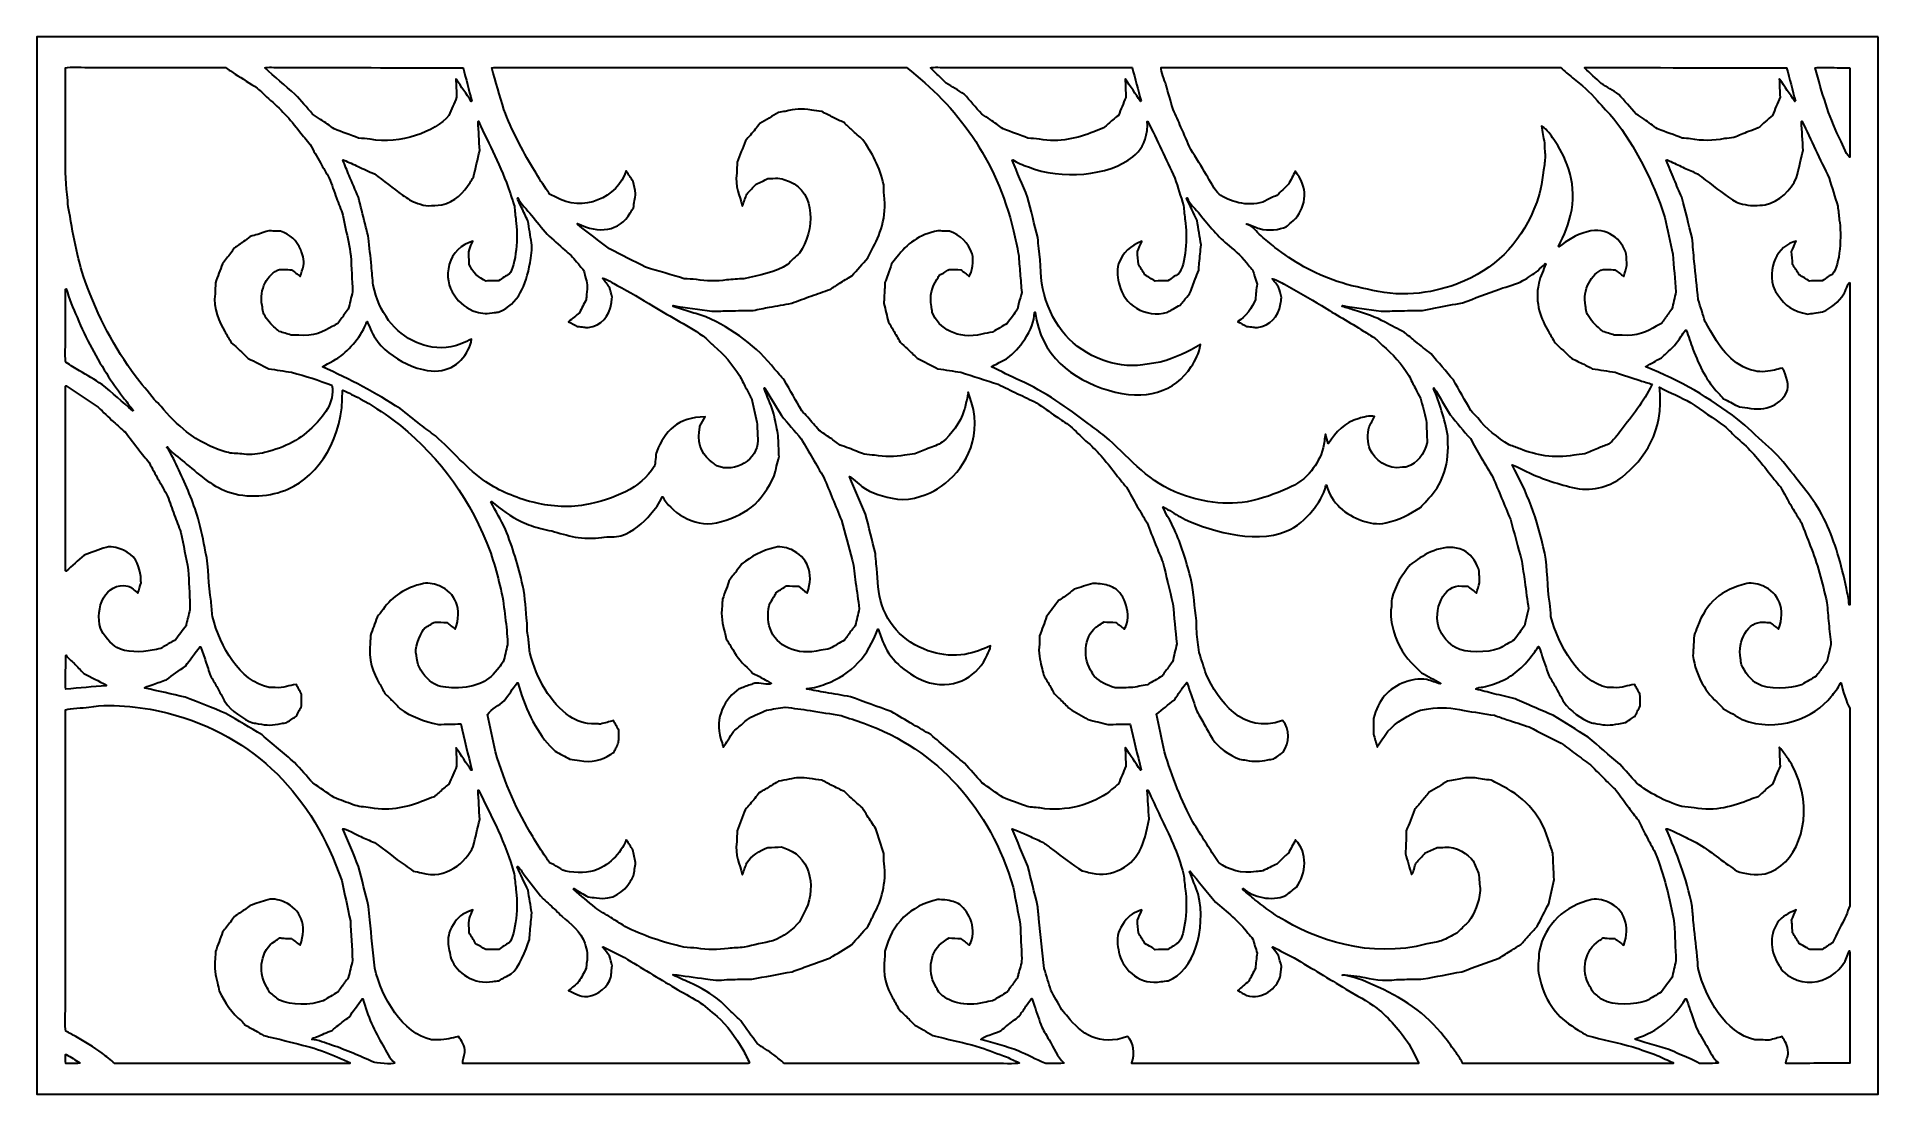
# Model space of a CAD drawing. Header units: centimetres. Extents: x -14.07 to -5.22, y -9.01 to -3.93.
import ezdxf

# ---------------------------------------------------------------- set-up
doc = ezdxf.new("R2010")
doc.units = ezdxf.units.CM
doc.header["$MEASUREMENT"] = 0
doc.layers.add('layer 1', color=7, linetype='Continuous')

msp = doc.modelspace()

# ---------------------------------------------------------------- linework, layer by layer
at = {"layer": 'layer 1', "color": 250, "lineweight": 30}
for points, knots in [([(-5.21804, -3.92677), (-5.21804, -5.62074), (-5.21804, -7.31523), (-5.21804, -9.00921), (-5.21804, -9.00921), (-8.16771, -9.00921), (-11.11826, -9.00921), (-14.06793, -9.00921), (-14.06793, -9.00921), (-14.06793, -7.31523), (-14.06793, -5.62074), (-14.06793, -3.92677), (-14.06793, -3.92677), (-11.11826, -3.92677), (-8.16771, -3.92677), (-5.21804, -3.92677)], [0, 0, 0, 0, 0.2, 0.2, 0.2, 0.2, 0.4, 0.4, 0.4, 0.4, 0.6, 0.6, 0.6, 0.6, 1, 1, 1, 1]), ([(-12.55046, -5.15192), (-12.55312, -5.09437), (-12.55578, -5.0368), (-12.55844, -4.97926), (-12.55844, -4.97926), (-12.56561, -4.93351), (-12.57389, -4.89152), (-12.58416, -4.84884), (-12.58416, -4.84884), (-12.5883, -4.82711), (-12.59244, -4.80537), (-12.59658, -4.78364), (-12.59658, -4.78364), (-12.60693, -4.75639), (-12.61728, -4.72914), (-12.62762, -4.7019), (-12.62762, -4.7019), (-12.63915, -4.66976), (-12.65069, -4.63761), (-12.66222, -4.60547), (-12.66222, -4.60547), (-12.67641, -4.58128), (-12.6906, -4.55709), (-12.70479, -4.53291), (-12.70479, -4.53291), (-12.72135, -4.50322), (-12.73791, -4.47352), (-12.75446, -4.44383), (-12.75446, -4.44383), (-12.77131, -4.42332), (-12.78817, -4.4028), (-12.80502, -4.38229), (-12.80502, -4.38229), (-12.85019, -4.32278), (-12.89792, -4.27061), (-12.95491, -4.22341), (-12.95491, -4.22341), (-12.97295, -4.20657), (-12.99099, -4.18973), (-13.00902, -4.1729), (-13.00902, -4.1729), (-13.0442, -4.15055), (-13.07939, -4.1282), (-13.11457, -4.10585), (-13.11457, -4.10585), (-13.12994, -4.09545), (-13.14532, -4.08504), (-13.16069, -4.07463), (-13.16069, -4.07463), (-13.28101, -4.07463), (-13.40137, -4.07463), (-13.52168, -4.07463), (-13.52168, -4.07463), (-13.61806, -4.07463), (-13.71446, -4.07463), (-13.81084, -4.07463), (-13.81084, -4.07463), (-13.83495, -4.07463), (-13.91395, -4.06901), (-13.92969, -4.07647), (-13.92969, -4.07647), (-13.92969, -4.20595), (-13.92969, -4.33547), (-13.92969, -4.46495), (-13.92969, -4.46495), (-13.9297, -4.54258), (-13.93299, -4.61654), (-13.92171, -4.68537), (-13.92171, -4.68537), (-13.92023, -4.70465), (-13.91875, -4.72394), (-13.91727, -4.74323), (-13.91727, -4.74323), (-13.89322, -4.8729), (-13.87539, -4.98839), (-13.83567, -5.10049), (-13.83567, -5.10049), (-13.77493, -5.27189), (-13.6926, -5.42304), (-13.5953, -5.55693), (-13.5953, -5.55693), (-13.56485, -5.59458), (-13.5344, -5.63224), (-13.50395, -5.6699), (-13.50395, -5.6699), (-13.49271, -5.68122), (-13.48147, -5.69255), (-13.47024, -5.70388), (-13.47024, -5.70388), (-13.43768, -5.74573), (-13.38895, -5.79207), (-13.34784, -5.82511), (-13.34784, -5.82511), (-13.291, -5.87078), (-13.22773, -5.90279), (-13.14739, -5.92521), (-13.14739, -5.92521), (-13.1235, -5.93187), (-13.0991, -5.92823), (-13.07199, -5.93256), (-13.07199, -5.93256), (-13.03918, -5.93779), (-12.99991, -5.93167), (-12.97354, -5.92521), (-12.97354, -5.92521), (-12.87003, -5.89988), (-12.79812, -5.86023), (-12.73495, -5.7948), (-12.73495, -5.7948), (-12.69658, -5.75507), (-12.63263, -5.68757), (-12.6498, -5.60193), (-12.6498, -5.60193), (-12.71123, -5.57784), (-12.77502, -5.55644), (-12.84404, -5.53948), (-12.84404, -5.53948), (-12.88041, -5.53367), (-12.91678, -5.52785), (-12.95314, -5.52203), (-12.95314, -5.52203), (-12.98595, -5.5055), (-13.01878, -5.48897), (-13.05159, -5.47244), (-13.05159, -5.47244), (-13.06933, -5.4556), (-13.08707, -5.43876), (-13.10481, -5.42193), (-13.10481, -5.42193), (-13.11427, -5.41366), (-13.12373, -5.40539), (-13.13319, -5.39713), (-13.13319, -5.39713), (-13.14354, -5.37907), (-13.15389, -5.361), (-13.16424, -5.34294), (-13.16424, -5.34294), (-13.18864, -5.30235), (-13.22203, -5.23032), (-13.21125, -5.16294), (-13.21125, -5.16294), (-13.21066, -5.14488), (-13.21006, -5.12681), (-13.20947, -5.10875), (-13.20947, -5.10875), (-13.19824, -5.07845), (-13.187, -5.04813), (-13.17577, -5.01783), (-13.17577, -5.01783), (-13.16247, -5.00069), (-13.14916, -4.98354), (-13.13586, -4.9664), (-13.13586, -4.9664), (-13.12994, -4.95813), (-13.12403, -4.94987), (-13.11812, -4.9416), (-13.11812, -4.9416), (-13.10363, -4.9315), (-13.08914, -4.9214), (-13.07465, -4.91129), (-13.07465, -4.91129), (-13.06372, -4.90303), (-13.05278, -4.89476), (-13.04184, -4.8865), (-13.04184, -4.8865), (-13.03001, -4.88313), (-13.01818, -4.87976), (-13.00636, -4.8764), (-13.00636, -4.8764), (-12.98862, -4.87058), (-12.97088, -4.86476), (-12.95314, -4.85894), (-12.95314, -4.85894), (-12.94398, -4.85956), (-12.93481, -4.86017), (-12.92564, -4.86078), (-12.92564, -4.86078), (-12.91618, -4.86109), (-12.90672, -4.86139), (-12.89726, -4.8617), (-12.89726, -4.8617), (-12.8502, -4.87613), (-12.81845, -4.90559), (-12.7997, -4.94987), (-12.7997, -4.94987), (-12.79239, -4.96711), (-12.78107, -4.99945), (-12.7855, -5.02793), (-12.7855, -5.02793), (-12.79083, -5.04477), (-12.79615, -5.06161), (-12.80147, -5.07844), (-12.80147, -5.07844), (-12.81566, -5.06773), (-12.82985, -5.05701), (-12.84404, -5.0463), (-12.84404, -5.0463), (-12.85557, -5.04599), (-12.86711, -5.04569), (-12.87864, -5.04538), (-12.87864, -5.04538), (-12.88603, -5.04508), (-12.89342, -5.04477), (-12.90081, -5.04446), (-12.90081, -5.04446), (-12.95883, -5.0655), (-13.00092, -5.13918), (-12.98507, -5.21896), (-12.98507, -5.21896), (-12.98359, -5.22937), (-12.98211, -5.23978), (-12.98064, -5.25019), (-12.98064, -5.25019), (-12.96956, -5.27751), (-12.94981, -5.30266), (-12.92831, -5.31998), (-12.92831, -5.31998), (-12.91973, -5.32764), (-12.91116, -5.33529), (-12.90258, -5.34294), (-12.90258, -5.34294), (-12.88366, -5.34876), (-12.86474, -5.35458), (-12.84582, -5.36039), (-12.84582, -5.36039), (-12.8334, -5.36039), (-12.82098, -5.36039), (-12.80856, -5.36039), (-12.80856, -5.36039), (-12.74255, -5.37055), (-12.68636, -5.34233), (-12.64802, -5.31907), (-12.64802, -5.31907), (-12.63886, -5.31417), (-12.62969, -5.30927), (-12.62053, -5.30437), (-12.62053, -5.30437), (-12.61048, -5.28998), (-12.60042, -5.27559), (-12.59037, -5.26121), (-12.59037, -5.26121), (-12.58387, -5.25294), (-12.57736, -5.24467), (-12.57086, -5.23641), (-12.57086, -5.23641), (-12.56406, -5.20825), (-12.55726, -5.18008), (-12.55046, -5.15192)], [0, 0, 0, 0, 0.015873, 0.015873, 0.015873, 0.015873, 0.031746, 0.031746, 0.031746, 0.031746, 0.047619, 0.047619, 0.047619, 0.047619, 0.0634921, 0.0634921, 0.0634921, 0.0634921, 0.0793651, 0.0793651, 0.0793651, 0.0793651, 0.0952381, 0.0952381, 0.0952381, 0.0952381, 0.1111111, 0.1111111, 0.1111111, 0.1111111, 0.1269841, 0.1269841, 0.1269841, 0.1269841, 0.1428571, 0.1428571, 0.1428571, 0.1428571, 0.1587302, 0.1587302, 0.1587302, 0.1587302, 0.1746032, 0.1746032, 0.1746032, 0.1746032, 0.1904762, 0.1904762, 0.1904762, 0.1904762, 0.2063492, 0.2063492, 0.2063492, 0.2063492, 0.2222222, 0.2222222, 0.2222222, 0.2222222, 0.2380952, 0.2380952, 0.2380952, 0.2380952, 0.2539683, 0.2539683, 0.2539683, 0.2539683, 0.2698413, 0.2698413, 0.2698413, 0.2698413, 0.2857143, 0.2857143, 0.2857143, 0.2857143, 0.3015873, 0.3015873, 0.3015873, 0.3015873, 0.3174603, 0.3174603, 0.3174603, 0.3174603, 0.3333333, 0.3333333, 0.3333333, 0.3333333, 0.3492063, 0.3492063, 0.3492063, 0.3492063, 0.3650794, 0.3650794, 0.3650794, 0.3650794, 0.3809524, 0.3809524, 0.3809524, 0.3809524, 0.3968254, 0.3968254, 0.3968254, 0.3968254, 0.4126984, 0.4126984, 0.4126984, 0.4126984, 0.4285714, 0.4285714, 0.4285714, 0.4285714, 0.4444444, 0.4444444, 0.4444444, 0.4444444, 0.4603175, 0.4603175, 0.4603175, 0.4603175, 0.4761905, 0.4761905, 0.4761905, 0.4761905, 0.4920635, 0.4920635, 0.4920635, 0.4920635, 0.5079365, 0.5079365, 0.5079365, 0.5079365, 0.5238095, 0.5238095, 0.5238095, 0.5238095, 0.5396825, 0.5396825, 0.5396825, 0.5396825, 0.5555556, 0.5555556, 0.5555556, 0.5555556, 0.5714286, 0.5714286, 0.5714286, 0.5714286, 0.5873016, 0.5873016, 0.5873016, 0.5873016, 0.6031746, 0.6031746, 0.6031746, 0.6031746, 0.6190476, 0.6190476, 0.6190476, 0.6190476, 0.6349206, 0.6349206, 0.6349206, 0.6349206, 0.6507937, 0.6507937, 0.6507937, 0.6507937, 0.6666667, 0.6666667, 0.6666667, 0.6666667, 0.6825397, 0.6825397, 0.6825397, 0.6825397, 0.6984127, 0.6984127, 0.6984127, 0.6984127, 0.7142857, 0.7142857, 0.7142857, 0.7142857, 0.7301587, 0.7301587, 0.7301587, 0.7301587, 0.7460317, 0.7460317, 0.7460317, 0.7460317, 0.7619048, 0.7619048, 0.7619048, 0.7619048, 0.7777778, 0.7777778, 0.7777778, 0.7777778, 0.7936508, 0.7936508, 0.7936508, 0.7936508, 0.8095238, 0.8095238, 0.8095238, 0.8095238, 0.8253968, 0.8253968, 0.8253968, 0.8253968, 0.8412698, 0.8412698, 0.8412698, 0.8412698, 0.8571429, 0.8571429, 0.8571429, 0.8571429, 0.8730159, 0.8730159, 0.8730159, 0.8730159, 0.8888889, 0.8888889, 0.8888889, 0.8888889, 0.9047619, 0.9047619, 0.9047619, 0.9047619, 0.9206349, 0.9206349, 0.9206349, 0.9206349, 0.9365079, 0.9365079, 0.9365079, 0.9365079, 0.952381, 0.952381, 0.952381, 0.952381, 0.968254, 0.968254, 0.968254, 0.968254, 1, 1, 1, 1]), ([(-11.97748, -4.23535), (-11.99137, -4.18209), (-12.00527, -4.12881), (-12.01917, -4.07555), (-12.01917, -4.07555), (-12.25478, -4.07524), (-12.49046, -4.07494), (-12.72608, -4.07463), (-12.72608, -4.07463), (-12.78491, -4.07463), (-12.84375, -4.07463), (-12.90258, -4.07463), (-12.90258, -4.07463), (-12.91879, -4.07463), (-12.96174, -4.07039), (-12.97265, -4.07647), (-12.97265, -4.07647), (-12.92388, -4.11871), (-12.87508, -4.16096), (-12.8263, -4.20321), (-12.8263, -4.20321), (-12.79852, -4.23473), (-12.77072, -4.26627), (-12.74293, -4.2978), (-12.74293, -4.2978), (-12.72992, -4.30637), (-12.71691, -4.31495), (-12.7039, -4.32352), (-12.7039, -4.32352), (-12.68232, -4.33882), (-12.66074, -4.35413), (-12.63915, -4.36944), (-12.63915, -4.36944), (-12.60013, -4.38413), (-12.5611, -4.39883), (-12.52208, -4.41352), (-12.52208, -4.41352), (-12.50316, -4.41536), (-12.48423, -4.41719), (-12.46531, -4.41903), (-12.46531, -4.41903), (-12.32277, -4.44486), (-12.15258, -4.38413), (-12.08746, -4.30423), (-12.08746, -4.30423), (-12.07505, -4.27515), (-12.06263, -4.24606), (-12.05021, -4.21698), (-12.05021, -4.21698), (-12.05139, -4.1879), (-12.05257, -4.15881), (-12.05376, -4.12973), (-12.05376, -4.12973), (-12.05287, -4.13035), (-12.05198, -4.13096), (-12.0511, -4.13157), (-12.0511, -4.13157), (-12.02745, -4.16677), (-12.00379, -4.20198), (-11.98014, -4.23719), (-11.98014, -4.23719), (-11.97925, -4.23657), (-11.97837, -4.23596), (-11.97748, -4.23535)], [0, 0, 0, 0, 0.0588235, 0.0588235, 0.0588235, 0.0588235, 0.1176471, 0.1176471, 0.1176471, 0.1176471, 0.1764706, 0.1764706, 0.1764706, 0.1764706, 0.2352941, 0.2352941, 0.2352941, 0.2352941, 0.2941176, 0.2941176, 0.2941176, 0.2941176, 0.3529412, 0.3529412, 0.3529412, 0.3529412, 0.4117647, 0.4117647, 0.4117647, 0.4117647, 0.4705882, 0.4705882, 0.4705882, 0.4705882, 0.5294118, 0.5294118, 0.5294118, 0.5294118, 0.5882353, 0.5882353, 0.5882353, 0.5882353, 0.6470588, 0.6470588, 0.6470588, 0.6470588, 0.7058824, 0.7058824, 0.7058824, 0.7058824, 0.7647059, 0.7647059, 0.7647059, 0.7647059, 0.8235294, 0.8235294, 0.8235294, 0.8235294, 0.8823529, 0.8823529, 0.8823529, 0.8823529, 1, 1, 1, 1]), ([(-8.76046, -4.23443), (-8.77494, -4.18117), (-8.78943, -4.12789), (-8.80392, -4.07463), (-8.80392, -4.07463), (-9.03746, -4.07463), (-9.27108, -4.07463), (-9.50462, -4.07463), (-9.50462, -4.07463), (-9.56877, -4.07463), (-9.63294, -4.07463), (-9.69709, -4.07463), (-9.69709, -4.07463), (-9.71438, -4.07463), (-9.76173, -4.06998), (-9.77337, -4.07647), (-9.77337, -4.07647), (-9.7645, -4.08473), (-9.75563, -4.093), (-9.74676, -4.10126), (-9.74676, -4.10126), (-9.73021, -4.11718), (-9.71365, -4.1331), (-9.69709, -4.14902), (-9.69709, -4.14902), (-9.66842, -4.16677), (-9.63973, -4.18453), (-9.61106, -4.20229), (-9.61106, -4.20229), (-9.58297, -4.23412), (-9.55488, -4.26597), (-9.52679, -4.2978), (-9.52679, -4.2978), (-9.5132, -4.30668), (-9.49959, -4.31556), (-9.48599, -4.32443), (-9.48599, -4.32443), (-9.465, -4.33943), (-9.44401, -4.35444), (-9.42302, -4.36944), (-9.42302, -4.36944), (-9.3837, -4.38413), (-9.34437, -4.39883), (-9.30505, -4.41352), (-9.30505, -4.41352), (-9.28643, -4.41536), (-9.2678, -4.41719), (-9.24917, -4.41903), (-9.24917, -4.41903), (-9.15273, -4.4361), (-9.06306, -4.41396), (-8.98841, -4.38321), (-8.98841, -4.38321), (-8.97215, -4.37709), (-8.95588, -4.37097), (-8.93962, -4.36484), (-8.93962, -4.36484), (-8.92543, -4.35199), (-8.91124, -4.33913), (-8.89705, -4.32627), (-8.89705, -4.32627), (-8.88788, -4.31892), (-8.87872, -4.31158), (-8.86955, -4.30423), (-8.86955, -4.30423), (-8.85773, -4.27546), (-8.8459, -4.24667), (-8.83407, -4.2179), (-8.83407, -4.2179), (-8.83496, -4.18851), (-8.83585, -4.15912), (-8.83674, -4.12973), (-8.83674, -4.12973), (-8.83614, -4.13004), (-8.83555, -4.13035), (-8.83496, -4.13065), (-8.83496, -4.13065), (-8.81131, -4.16616), (-8.78765, -4.20168), (-8.764, -4.23719), (-8.764, -4.23719), (-8.76061, -4.23597), (-8.76216, -4.23719), (-8.76046, -4.23443)], [0, 0, 0, 0, 0.0454545, 0.0454545, 0.0454545, 0.0454545, 0.0909091, 0.0909091, 0.0909091, 0.0909091, 0.1363636, 0.1363636, 0.1363636, 0.1363636, 0.1818182, 0.1818182, 0.1818182, 0.1818182, 0.2272727, 0.2272727, 0.2272727, 0.2272727, 0.2727273, 0.2727273, 0.2727273, 0.2727273, 0.3181818, 0.3181818, 0.3181818, 0.3181818, 0.3636364, 0.3636364, 0.3636364, 0.3636364, 0.4090909, 0.4090909, 0.4090909, 0.4090909, 0.4545455, 0.4545455, 0.4545455, 0.4545455, 0.5, 0.5, 0.5, 0.5, 0.5454545, 0.5454545, 0.5454545, 0.5454545, 0.5909091, 0.5909091, 0.5909091, 0.5909091, 0.6363636, 0.6363636, 0.6363636, 0.6363636, 0.6818182, 0.6818182, 0.6818182, 0.6818182, 0.7272727, 0.7272727, 0.7272727, 0.7272727, 0.7727273, 0.7727273, 0.7727273, 0.7727273, 0.8181818, 0.8181818, 0.8181818, 0.8181818, 0.8636364, 0.8636364, 0.8636364, 0.8636364, 0.9090909, 0.9090909, 0.9090909, 0.9090909, 1, 1, 1, 1]), ([(-8.58927, -6.84453), (-8.59548, -6.78025), (-8.60169, -6.71595), (-8.6079, -6.65167), (-8.6079, -6.65167), (-8.62386, -6.58524), (-8.63983, -6.5188), (-8.65579, -6.45237), (-8.65579, -6.45237), (-8.66762, -6.42391), (-8.67945, -6.39543), (-8.69127, -6.36696), (-8.69127, -6.36696), (-8.70487, -6.33237), (-8.71847, -6.29777), (-8.73207, -6.26318), (-8.73207, -6.26318), (-8.74774, -6.23686), (-8.76341, -6.21053), (-8.77908, -6.1842), (-8.77908, -6.1842), (-8.79652, -6.15328), (-8.81397, -6.12236), (-8.83141, -6.09144), (-8.83141, -6.09144), (-8.85004, -6.06848), (-8.86867, -6.04552), (-8.88729, -6.02256), (-8.88729, -6.02256), (-8.92989, -5.96599), (-8.97358, -5.91315), (-9.02743, -5.86827), (-9.02743, -5.86827), (-9.05197, -5.8447), (-9.07651, -5.82112), (-9.10105, -5.79755), (-9.10105, -5.79755), (-9.12381, -5.78225), (-9.14658, -5.76694), (-9.16935, -5.75163), (-9.16935, -5.75163), (-9.20068, -5.72959), (-9.23203, -5.70755), (-9.26337, -5.68551), (-9.26337, -5.68551), (-9.29352, -5.67112), (-9.32368, -5.65673), (-9.35384, -5.64234), (-9.35384, -5.64234), (-9.38517, -5.62704), (-9.41652, -5.61173), (-9.44785, -5.59642), (-9.44785, -5.59642), (-9.50757, -5.57744), (-9.5673, -5.55846), (-9.62702, -5.53948), (-9.62702, -5.53948), (-9.66368, -5.53367), (-9.70035, -5.52785), (-9.737, -5.52203), (-9.737, -5.52203), (-9.77011, -5.5052), (-9.80323, -5.48836), (-9.83634, -5.47152), (-9.83634, -5.47152), (-9.85201, -5.45652), (-9.86769, -5.44152), (-9.88335, -5.42652), (-9.88335, -5.42652), (-9.89518, -5.41581), (-9.90701, -5.40509), (-9.91883, -5.39437), (-9.91883, -5.39437), (-9.92977, -5.37509), (-9.94071, -5.3558), (-9.95165, -5.33651), (-9.95165, -5.33651), (-9.95934, -5.32396), (-9.96703, -5.31141), (-9.97471, -5.29886), (-9.97471, -5.29886), (-9.9821, -5.26856), (-9.98949, -5.23824), (-9.99689, -5.20794), (-9.99689, -5.20794), (-9.99629, -5.19753), (-9.9957, -5.18712), (-9.99511, -5.17671), (-9.99511, -5.17671), (-9.99393, -5.15345), (-9.99275, -5.13018), (-9.99156, -5.10691), (-9.99156, -5.10691), (-9.98683, -5.09467), (-9.9821, -5.08242), (-9.97737, -5.07018), (-9.97737, -5.07018), (-9.97146, -5.05273), (-9.96555, -5.03528), (-9.95963, -5.01783), (-9.95963, -5.01783), (-9.95106, -5.00712), (-9.94248, -4.9964), (-9.93391, -4.98569), (-9.93391, -4.98569), (-9.88717, -4.92176), (-9.8272, -4.87738), (-9.737, -4.85894), (-9.737, -4.85894), (-9.72784, -4.85956), (-9.71867, -4.86017), (-9.70951, -4.86078), (-9.70951, -4.86078), (-9.70005, -4.86109), (-9.69059, -4.86139), (-9.68113, -4.8617), (-9.68113, -4.8617), (-9.62695, -4.87819), (-9.59105, -4.9164), (-9.57292, -4.97007), (-9.57292, -4.97007), (-9.56231, -5.00147), (-9.57394, -5.06053), (-9.58622, -5.07844), (-9.58622, -5.07844), (-9.59982, -5.06773), (-9.61342, -5.05701), (-9.62702, -5.0463), (-9.62702, -5.0463), (-9.64594, -5.04569), (-9.66487, -5.04508), (-9.68379, -5.04446), (-9.68379, -5.04446), (-9.69059, -5.04905), (-9.69739, -5.05365), (-9.70419, -5.05824), (-9.70419, -5.05824), (-9.71306, -5.06344), (-9.72193, -5.06865), (-9.7308, -5.07385), (-9.7308, -5.07385), (-9.73464, -5.08059), (-9.73848, -5.08732), (-9.74233, -5.09406), (-9.74233, -5.09406), (-9.76541, -5.13003), (-9.77889, -5.16908), (-9.76805, -5.22263), (-9.76805, -5.22263), (-9.76687, -5.23182), (-9.76568, -5.241), (-9.7645, -5.25019), (-9.7645, -5.25019), (-9.7338, -5.32926), (-9.64181, -5.38401), (-9.52591, -5.3558), (-9.52591, -5.3558), (-9.50876, -5.35243), (-9.49161, -5.34907), (-9.47446, -5.3457), (-9.47446, -5.3457), (-9.45081, -5.33192), (-9.42716, -5.31815), (-9.40351, -5.30437), (-9.40351, -5.30437), (-9.38725, -5.28172), (-9.37098, -5.25906), (-9.35472, -5.23641), (-9.35472, -5.23641), (-9.35236, -5.2257), (-9.34999, -5.21498), (-9.34763, -5.20427), (-9.34763, -5.20427), (-9.34319, -5.18804), (-9.33876, -5.17181), (-9.33432, -5.15559), (-9.33432, -5.15559), (-9.33698, -5.12529), (-9.33964, -5.09497), (-9.34231, -5.06467), (-9.34231, -5.06467), (-9.34467, -5.03375), (-9.34704, -5.00283), (-9.3494, -4.97191), (-9.3494, -4.97191), (-9.35738, -4.93456), (-9.36537, -4.89721), (-9.37335, -4.85986), (-9.37335, -4.85986), (-9.45841, -4.50994), (-9.64539, -4.26079), (-9.88868, -4.07463), (-9.88868, -4.07463), (-10.36286, -4.07463), (-10.83718, -4.07463), (-11.31137, -4.07463), (-11.31137, -4.07463), (-11.44647, -4.07463), (-11.58161, -4.07463), (-11.71671, -4.07463), (-11.71671, -4.07463), (-11.75514, -4.07463), (-11.79358, -4.07463), (-11.83202, -4.07463), (-11.83202, -4.07463), (-11.84666, -4.07463), (-11.87044, -4.07125), (-11.88169, -4.07647), (-11.88169, -4.07647), (-11.86218, -4.1432), (-11.84266, -4.20995), (-11.82315, -4.27668), (-11.82315, -4.27668), (-11.78477, -4.37552), (-11.73539, -4.47164), (-11.68389, -4.55679), (-11.68389, -4.55679), (-11.66291, -4.59149), (-11.64296, -4.62659), (-11.62003, -4.65873), (-11.62003, -4.65873), (-11.61441, -4.66669), (-11.6088, -4.67465), (-11.60318, -4.68261), (-11.60318, -4.68261), (-11.59461, -4.6869), (-11.58603, -4.69118), (-11.57746, -4.69547), (-11.57746, -4.69547), (-11.4422, -4.77662), (-11.27664, -4.69722), (-11.23598, -4.57149), (-11.23598, -4.57149), (-11.23538, -4.57179), (-11.23479, -4.5721), (-11.2342, -4.5724), (-11.2342, -4.5724), (-11.22356, -4.58893), (-11.21291, -4.60547), (-11.20227, -4.622), (-11.20227, -4.622), (-11.19813, -4.64128), (-11.19399, -4.66057), (-11.18985, -4.67986), (-11.18985, -4.67986), (-11.1934, -4.70281), (-11.19695, -4.72578), (-11.2005, -4.74874), (-11.2005, -4.74874), (-11.20552, -4.7567), (-11.21055, -4.76466), (-11.21558, -4.77262), (-11.21558, -4.77262), (-11.26929, -4.86314), (-11.36678, -4.87499), (-11.46925, -4.82405), (-11.46925, -4.82405), (-11.46954, -4.82496), (-11.46984, -4.82588), (-11.47014, -4.8268), (-11.47014, -4.8268), (-11.46954, -4.82772), (-11.46895, -4.82864), (-11.46836, -4.82956), (-11.46836, -4.82956), (-11.41722, -4.86843), (-11.36606, -4.90732), (-11.31492, -4.94619), (-11.31492, -4.94619), (-11.25727, -4.97558), (-11.1996, -5.00497), (-11.14196, -5.03436), (-11.14196, -5.03436), (-11.08017, -5.05273), (-11.01837, -5.0711), (-10.95658, -5.08946), (-10.95658, -5.08946), (-10.93707, -5.09069), (-10.91755, -5.09191), (-10.89804, -5.09314), (-10.89804, -5.09314), (-10.85159, -5.10094), (-10.79903, -5.10302), (-10.75258, -5.09498), (-10.75258, -5.09498), (-10.72509, -5.09314), (-10.69759, -5.0913), (-10.67009, -5.08946), (-10.67009, -5.08946), (-10.5977, -5.07247), (-10.51345, -5.05962), (-10.45988, -5.0215), (-10.45988, -5.0215), (-10.45013, -5.01171), (-10.44037, -5.00191), (-10.43061, -4.99211), (-10.43061, -4.99211), (-10.42115, -4.98354), (-10.41169, -4.97497), (-10.40223, -4.9664), (-10.40223, -4.9664), (-10.32861, -4.8609), (-10.32205, -4.67377), (-10.45101, -4.622), (-10.45101, -4.622), (-10.47389, -4.61281), (-10.49609, -4.60226), (-10.53084, -4.60822), (-10.53084, -4.60822), (-10.53852, -4.60822), (-10.54621, -4.60822), (-10.5539, -4.60822), (-10.5539, -4.60822), (-10.57282, -4.6171), (-10.59175, -4.62598), (-10.61067, -4.63486), (-10.61067, -4.63486), (-10.62574, -4.65077), (-10.64082, -4.66669), (-10.6559, -4.68261), (-10.6559, -4.68261), (-10.6627, -4.70128), (-10.6695, -4.71996), (-10.6763, -4.73863), (-10.6763, -4.73863), (-10.6766, -4.73863), (-10.67689, -4.73863), (-10.67719, -4.73863), (-10.67719, -4.73863), (-10.68923, -4.68904), (-10.71421, -4.64762), (-10.7038, -4.58251), (-10.7038, -4.58251), (-10.70321, -4.56475), (-10.70261, -4.54699), (-10.70202, -4.52924), (-10.70202, -4.52924), (-10.68872, -4.49495), (-10.67541, -4.46066), (-10.66211, -4.42638), (-10.66211, -4.42638), (-10.64644, -4.40801), (-10.63077, -4.38964), (-10.6151, -4.37127), (-10.6151, -4.37127), (-10.60771, -4.36209), (-10.60032, -4.3529), (-10.59293, -4.34372), (-10.59293, -4.34372), (-10.56307, -4.32597), (-10.5332, -4.30821), (-10.50334, -4.29045), (-10.50334, -4.29045), (-10.4924, -4.28862), (-10.48146, -4.28678), (-10.47052, -4.28494), (-10.47052, -4.28494), (-10.42356, -4.27437), (-10.39388, -4.26924), (-10.34369, -4.27943), (-10.34369, -4.27943), (-10.32773, -4.28158), (-10.31176, -4.28372), (-10.29579, -4.28586), (-10.29579, -4.28586), (-10.27717, -4.29535), (-10.25854, -4.30484), (-10.23991, -4.31433), (-10.23991, -4.31433), (-10.22277, -4.3226), (-10.20562, -4.33086), (-10.18847, -4.33913), (-10.18847, -4.33913), (-10.17605, -4.35076), (-10.16363, -4.3624), (-10.15122, -4.37403), (-10.15122, -4.37403), (-10.13348, -4.38995), (-10.11574, -4.40587), (-10.098, -4.42179), (-10.098, -4.42179), (-10.05535, -4.48042), (-10.01491, -4.55482), (-9.99777, -4.63853), (-9.99777, -4.63853), (-9.99718, -4.65475), (-9.99659, -4.67098), (-9.996, -4.6872), (-9.996, -4.6872), (-9.97994, -4.79157), (-10.01771, -4.88457), (-10.05454, -4.94987), (-10.05454, -4.94987), (-10.06104, -4.96303), (-10.06755, -4.9762), (-10.07405, -4.98936), (-10.07405, -4.98936), (-10.09977, -5.01813), (-10.1255, -5.04691), (-10.15122, -5.07569), (-10.15122, -5.07569), (-10.17132, -5.08793), (-10.19143, -5.10018), (-10.21153, -5.11242), (-10.21153, -5.11242), (-10.22631, -5.12191), (-10.2411, -5.13141), (-10.25588, -5.1409), (-10.25588, -5.1409), (-10.28633, -5.15161), (-10.31679, -5.16233), (-10.34724, -5.17304), (-10.34724, -5.17304), (-10.37798, -5.18437), (-10.40874, -5.19569), (-10.43948, -5.20702), (-10.43948, -5.20702), (-10.47525, -5.21345), (-10.51103, -5.21988), (-10.5468, -5.22631), (-10.5468, -5.22631), (-10.57311, -5.23151), (-10.59943, -5.23672), (-10.62574, -5.24192), (-10.62574, -5.24192), (-10.66329, -5.24253), (-10.70084, -5.24314), (-10.73839, -5.24376), (-10.73839, -5.24376), (-10.76677, -5.24437), (-10.79516, -5.24498), (-10.82354, -5.24559), (-10.82354, -5.24559), (-10.88562, -5.23672), (-10.94772, -5.22784), (-11.0098, -5.21896), (-11.0098, -5.21896), (-11.0098, -5.22018), (-11.0098, -5.22141), (-11.0098, -5.22263), (-11.0098, -5.22263), (-10.9829, -5.2312), (-10.95599, -5.23978), (-10.92909, -5.24835), (-10.92909, -5.24835), (-10.90337, -5.25631), (-10.87764, -5.26427), (-10.85192, -5.27223), (-10.85192, -5.27223), (-10.72418, -5.32921), (-10.60343, -5.41838), (-10.52197, -5.52387), (-10.52197, -5.52387), (-10.5063, -5.54193), (-10.49063, -5.55999), (-10.47496, -5.57805), (-10.47496, -5.57805), (-10.44717, -5.62673), (-10.41937, -5.67541), (-10.39159, -5.72408), (-10.39159, -5.72408), (-10.38183, -5.73449), (-10.37207, -5.7449), (-10.36232, -5.75531), (-10.36232, -5.75531), (-10.34458, -5.77612), (-10.32683, -5.79694), (-10.3091, -5.81776), (-10.3091, -5.81776), (-10.29047, -5.83031), (-10.27184, -5.84286), (-10.25322, -5.85541), (-10.25322, -5.85541), (-10.23785, -5.86674), (-10.22247, -5.87807), (-10.2071, -5.88939), (-10.2071, -5.88939), (-10.1932, -5.89429), (-10.1793, -5.89919), (-10.16541, -5.90409), (-10.16541, -5.90409), (-10.14058, -5.91388), (-10.11574, -5.92368), (-10.0909, -5.93348), (-10.0909, -5.93348), (-10.07435, -5.93501), (-10.05779, -5.93654), (-10.04123, -5.93807), (-10.04123, -5.93807), (-9.99166, -5.94685), (-9.94584, -5.94634), (-9.89755, -5.93715), (-9.89755, -5.93715), (-9.88099, -5.93531), (-9.86443, -5.93348), (-9.84788, -5.93164), (-9.84788, -5.93164), (-9.82689, -5.92307), (-9.80589, -5.9145), (-9.7849, -5.90593), (-9.7849, -5.90593), (-9.76101, -5.89607), (-9.73539, -5.8896), (-9.7166, -5.8747), (-9.7166, -5.8747), (-9.67026, -5.83793), (-9.63139, -5.78267), (-9.61017, -5.72041), (-9.61017, -5.72041), (-9.60514, -5.69959), (-9.60012, -5.67877), (-9.59509, -5.65796), (-9.59509, -5.65796), (-9.59391, -5.65), (-9.59272, -5.64204), (-9.59154, -5.63408), (-9.59154, -5.63408), (-9.58331, -5.66065), (-9.57263, -5.68637), (-9.56671, -5.71765), (-9.56671, -5.71765), (-9.5321, -5.90051), (-9.63734, -6.03433), (-9.73878, -6.09971), (-9.73878, -6.09971), (-9.77567, -6.12349), (-9.86352, -6.15931), (-9.93125, -6.14838), (-9.93125, -6.14838), (-10.00155, -6.13704), (-10.05554, -6.12178), (-10.10243, -6.08777), (-10.10243, -6.08777), (-10.11172, -6.08103), (-10.15866, -6.03998), (-10.16186, -6.04093), (-10.16186, -6.04093), (-10.13614, -6.10093), (-10.11041, -6.16094), (-10.0847, -6.22094), (-10.0847, -6.22094), (-10.06903, -6.28399), (-10.05335, -6.34707), (-10.03769, -6.41013), (-10.03769, -6.41013), (-10.03621, -6.42696), (-10.03473, -6.4438), (-10.03325, -6.46064), (-10.03325, -6.46064), (-10.0241, -6.51656), (-10.028, -6.58223), (-10.01374, -6.63422), (-10.01374, -6.63422), (-9.97879, -6.76162), (-9.88642, -6.84953), (-9.76184, -6.88494), (-9.76184, -6.88494), (-9.72094, -6.89657), (-9.65832, -6.90579), (-9.60751, -6.89504), (-9.60751, -6.89504), (-9.56095, -6.8852), (-9.52144, -6.87238), (-9.48511, -6.85372), (-9.48511, -6.85372), (-9.48481, -6.85372), (-9.48452, -6.85372), (-9.48422, -6.85372), (-9.48422, -6.85372), (-9.4859, -6.8715), (-9.49438, -6.885), (-9.50019, -6.89872), (-9.50019, -6.89872), (-9.53912, -6.99067), (-9.64511, -7.06687), (-9.77692, -7.03189), (-9.77692, -7.03189), (-9.83122, -7.01747), (-9.87673, -6.98635), (-9.91528, -6.95474), (-9.91528, -6.95474), (-9.94703, -6.92871), (-9.98058, -6.8847), (-9.99777, -6.84453), (-9.99777, -6.84453), (-10.00664, -6.82096), (-10.01551, -6.79739), (-10.02438, -6.77382), (-10.02438, -6.77382), (-10.02497, -6.77382), (-10.02556, -6.77382), (-10.02616, -6.77382), (-10.02616, -6.77382), (-10.07237, -6.90227), (-10.15, -6.99025), (-10.27717, -7.0374), (-10.27717, -7.0374), (-10.30322, -7.04706), (-10.33323, -7.05824), (-10.36764, -7.05852), (-10.36764, -7.05852), (-10.36764, -7.05974), (-10.36764, -7.06097), (-10.36764, -7.06219), (-10.36764, -7.06219), (-10.33719, -7.0677), (-10.30673, -7.07322), (-10.27628, -7.07873), (-10.27628, -7.07873), (-10.23667, -7.08546), (-10.19704, -7.0922), (-10.15743, -7.09893), (-10.15743, -7.09893), (-10.09209, -7.12281), (-10.02674, -7.14669), (-9.96141, -7.17057), (-9.96141, -7.17057), (-9.92652, -7.19107), (-9.89163, -7.21159), (-9.85674, -7.2321), (-9.85674, -7.2321), (-9.82837, -7.24832), (-9.79998, -7.26455), (-9.7716, -7.28077), (-9.7716, -7.28077), (-9.7175, -7.32669), (-9.66338, -7.37262), (-9.60928, -7.41853), (-9.60928, -7.41853), (-9.58149, -7.44976), (-9.5537, -7.48099), (-9.52591, -7.51221), (-9.52591, -7.51221), (-9.49161, -7.53609), (-9.45731, -7.55997), (-9.42302, -7.58385), (-9.42302, -7.58385), (-9.38754, -7.59701), (-9.35206, -7.61018), (-9.31658, -7.62334), (-9.31658, -7.62334), (-9.2966, -7.63139), (-9.27038, -7.62912), (-9.24651, -7.63344), (-9.24651, -7.63344), (-9.12313, -7.6558), (-8.9844, -7.61279), (-8.91301, -7.55446), (-8.91301, -7.55446), (-8.89853, -7.54221), (-8.88404, -7.52997), (-8.86955, -7.51772), (-8.86955, -7.51772), (-8.85773, -7.48956), (-8.8459, -7.46139), (-8.83407, -7.43323), (-8.83407, -7.43323), (-8.83496, -7.40354), (-8.83585, -7.37384), (-8.83674, -7.34414), (-8.83674, -7.34414), (-8.83614, -7.34445), (-8.83555, -7.34476), (-8.83496, -7.34506), (-8.83496, -7.34506), (-8.81131, -7.38088), (-8.78765, -7.4167), (-8.764, -7.45252), (-8.764, -7.45252), (-8.76282, -7.4519), (-8.76164, -7.45129), (-8.76046, -7.45068), (-8.76046, -7.45068), (-8.77819, -7.37721), (-8.79594, -7.30373), (-8.81367, -7.23026), (-8.81367, -7.23026), (-8.84944, -7.23087), (-8.88523, -7.23149), (-8.921, -7.2321), (-8.921, -7.2321), (-8.95263, -7.22414), (-8.98427, -7.21618), (-9.0159, -7.20822), (-9.0159, -7.20822), (-9.04517, -7.19138), (-9.07444, -7.17454), (-9.10371, -7.15771), (-9.10371, -7.15771), (-9.11849, -7.14271), (-9.13328, -7.12771), (-9.14806, -7.11271), (-9.14806, -7.11271), (-9.15782, -7.10352), (-9.16757, -7.09434), (-9.17733, -7.08515), (-9.17733, -7.08515), (-9.18738, -7.06709), (-9.19744, -7.04903), (-9.20749, -7.03097), (-9.20749, -7.03097), (-9.21488, -7.01872), (-9.22227, -7.00648), (-9.22966, -6.99423), (-9.22966, -6.99423), (-9.23262, -6.98076), (-9.23557, -6.96729), (-9.23853, -6.95382), (-9.23853, -6.95382), (-9.24698, -6.92191), (-9.25586, -6.8872), (-9.24917, -6.84545), (-9.24917, -6.84545), (-9.24888, -6.83229), (-9.24858, -6.81912), (-9.24829, -6.80596), (-9.24829, -6.80596), (-9.23705, -6.77504), (-9.22582, -6.74412), (-9.21458, -6.7132), (-9.21458, -6.7132), (-9.19537, -6.68779), (-9.17615, -6.66238), (-9.15693, -6.63697), (-9.15693, -6.63697), (-9.14037, -6.62534), (-9.12381, -6.61371), (-9.10726, -6.60207), (-9.10726, -6.60207), (-9.09869, -6.59534), (-9.09011, -6.5886), (-9.08154, -6.58187), (-9.08154, -6.58187), (-9.05198, -6.57269), (-9.0224, -6.5635), (-8.99284, -6.55432), (-8.99284, -6.55432), (-8.98102, -6.55493), (-8.96919, -6.55554), (-8.95736, -6.55615), (-8.95736, -6.55615), (-8.92792, -6.5612), (-8.91161, -6.56427), (-8.88995, -6.57636), (-8.88995, -6.57636), (-8.84006, -6.6042), (-8.8014, -6.70609), (-8.84117, -6.77382), (-8.84117, -6.77382), (-8.85477, -6.7631), (-8.86837, -6.75238), (-8.88197, -6.74167), (-8.88197, -6.74167), (-8.90089, -6.74075), (-8.91982, -6.73983), (-8.93874, -6.73892), (-8.93874, -6.73892), (-8.9482, -6.74504), (-8.95766, -6.75116), (-8.96712, -6.75728), (-8.96712, -6.75728), (-9.02901, -6.79539), (-9.0451, -6.89994), (-9.00348, -6.97035), (-9.00348, -6.97035), (-8.99757, -6.98046), (-8.99166, -6.99056), (-8.98575, -7.00066), (-8.98575, -7.00066), (-8.95286, -7.02832), (-8.93273, -7.04266), (-8.88463, -7.05577), (-8.88463, -7.05577), (-8.87488, -7.05577), (-8.86512, -7.05577), (-8.85536, -7.05577), (-8.85536, -7.05577), (-8.8221, -7.05577), (-8.79575, -7.05501), (-8.77021, -7.04842), (-8.77021, -7.04842), (-8.75691, -7.04597), (-8.7436, -7.04352), (-8.7303, -7.04107), (-8.7303, -7.04107), (-8.70665, -7.0273), (-8.68299, -7.01352), (-8.65934, -6.99974), (-8.65934, -6.99974), (-8.65373, -6.99148), (-8.64811, -6.98321), (-8.64249, -6.97495), (-8.64249, -6.97495), (-8.63155, -6.96056), (-8.62061, -6.94617), (-8.60967, -6.93178), (-8.60967, -6.93178), (-8.60287, -6.9027), (-8.59607, -6.87361), (-8.58927, -6.84453)], [0, 0, 0, 0, 0.0049751, 0.0049751, 0.0049751, 0.0049751, 0.0099502, 0.0099502, 0.0099502, 0.0099502, 0.0149254, 0.0149254, 0.0149254, 0.0149254, 0.0199005, 0.0199005, 0.0199005, 0.0199005, 0.0248756, 0.0248756, 0.0248756, 0.0248756, 0.0298507, 0.0298507, 0.0298507, 0.0298507, 0.0348259, 0.0348259, 0.0348259, 0.0348259, 0.039801, 0.039801, 0.039801, 0.039801, 0.0447761, 0.0447761, 0.0447761, 0.0447761, 0.0497512, 0.0497512, 0.0497512, 0.0497512, 0.0547264, 0.0547264, 0.0547264, 0.0547264, 0.0597015, 0.0597015, 0.0597015, 0.0597015, 0.0646766, 0.0646766, 0.0646766, 0.0646766, 0.0696517, 0.0696517, 0.0696517, 0.0696517, 0.0746269, 0.0746269, 0.0746269, 0.0746269, 0.079602, 0.079602, 0.079602, 0.079602, 0.0845771, 0.0845771, 0.0845771, 0.0845771, 0.0895522, 0.0895522, 0.0895522, 0.0895522, 0.0945274, 0.0945274, 0.0945274, 0.0945274, 0.0995025, 0.0995025, 0.0995025, 0.0995025, 0.1044776, 0.1044776, 0.1044776, 0.1044776, 0.1094527, 0.1094527, 0.1094527, 0.1094527, 0.1144279, 0.1144279, 0.1144279, 0.1144279, 0.119403, 0.119403, 0.119403, 0.119403, 0.1243781, 0.1243781, 0.1243781, 0.1243781, 0.1293532, 0.1293532, 0.1293532, 0.1293532, 0.1343284, 0.1343284, 0.1343284, 0.1343284, 0.1393035, 0.1393035, 0.1393035, 0.1393035, 0.1442786, 0.1442786, 0.1442786, 0.1442786, 0.1492537, 0.1492537, 0.1492537, 0.1492537, 0.1542289, 0.1542289, 0.1542289, 0.1542289, 0.159204, 0.159204, 0.159204, 0.159204, 0.1641791, 0.1641791, 0.1641791, 0.1641791, 0.1691542, 0.1691542, 0.1691542, 0.1691542, 0.1741294, 0.1741294, 0.1741294, 0.1741294, 0.1791045, 0.1791045, 0.1791045, 0.1791045, 0.1840796, 0.1840796, 0.1840796, 0.1840796, 0.1890547, 0.1890547, 0.1890547, 0.1890547, 0.1940299, 0.1940299, 0.1940299, 0.1940299, 0.199005, 0.199005, 0.199005, 0.199005, 0.2039801, 0.2039801, 0.2039801, 0.2039801, 0.2089552, 0.2089552, 0.2089552, 0.2089552, 0.2139303, 0.2139303, 0.2139303, 0.2139303, 0.2189055, 0.2189055, 0.2189055, 0.2189055, 0.2238806, 0.2238806, 0.2238806, 0.2238806, 0.2288557, 0.2288557, 0.2288557, 0.2288557, 0.2338308, 0.2338308, 0.2338308, 0.2338308, 0.238806, 0.238806, 0.238806, 0.238806, 0.2437811, 0.2437811, 0.2437811, 0.2437811, 0.2487562, 0.2487562, 0.2487562, 0.2487562, 0.2537313, 0.2537313, 0.2537313, 0.2537313, 0.2587065, 0.2587065, 0.2587065, 0.2587065, 0.2636816, 0.2636816, 0.2636816, 0.2636816, 0.2686567, 0.2686567, 0.2686567, 0.2686567, 0.2736318, 0.2736318, 0.2736318, 0.2736318, 0.278607, 0.278607, 0.278607, 0.278607, 0.2835821, 0.2835821, 0.2835821, 0.2835821, 0.2885572, 0.2885572, 0.2885572, 0.2885572, 0.2935323, 0.2935323, 0.2935323, 0.2935323, 0.2985075, 0.2985075, 0.2985075, 0.2985075, 0.3034826, 0.3034826, 0.3034826, 0.3034826, 0.3084577, 0.3084577, 0.3084577, 0.3084577, 0.3134328, 0.3134328, 0.3134328, 0.3134328, 0.318408, 0.318408, 0.318408, 0.318408, 0.3233831, 0.3233831, 0.3233831, 0.3233831, 0.3283582, 0.3283582, 0.3283582, 0.3283582, 0.3333333, 0.3333333, 0.3333333, 0.3333333, 0.3383085, 0.3383085, 0.3383085, 0.3383085, 0.3432836, 0.3432836, 0.3432836, 0.3432836, 0.3482587, 0.3482587, 0.3482587, 0.3482587, 0.3532338, 0.3532338, 0.3532338, 0.3532338, 0.358209, 0.358209, 0.358209, 0.358209, 0.3631841, 0.3631841, 0.3631841, 0.3631841, 0.3681592, 0.3681592, 0.3681592, 0.3681592, 0.3731343, 0.3731343, 0.3731343, 0.3731343, 0.3781095, 0.3781095, 0.3781095, 0.3781095, 0.3830846, 0.3830846, 0.3830846, 0.3830846, 0.3880597, 0.3880597, 0.3880597, 0.3880597, 0.3930348, 0.3930348, 0.3930348, 0.3930348, 0.39801, 0.39801, 0.39801, 0.39801, 0.4029851, 0.4029851, 0.4029851, 0.4029851, 0.4079602, 0.4079602, 0.4079602, 0.4079602, 0.4129353, 0.4129353, 0.4129353, 0.4129353, 0.4179104, 0.4179104, 0.4179104, 0.4179104, 0.4228856, 0.4228856, 0.4228856, 0.4228856, 0.4278607, 0.4278607, 0.4278607, 0.4278607, 0.4328358, 0.4328358, 0.4328358, 0.4328358, 0.4378109, 0.4378109, 0.4378109, 0.4378109, 0.4427861, 0.4427861, 0.4427861, 0.4427861, 0.4477612, 0.4477612, 0.4477612, 0.4477612, 0.4527363, 0.4527363, 0.4527363, 0.4527363, 0.4577114, 0.4577114, 0.4577114, 0.4577114, 0.4626866, 0.4626866, 0.4626866, 0.4626866, 0.4676617, 0.4676617, 0.4676617, 0.4676617, 0.4726368, 0.4726368, 0.4726368, 0.4726368, 0.4776119, 0.4776119, 0.4776119, 0.4776119, 0.4825871, 0.4825871, 0.4825871, 0.4825871, 0.4875622, 0.4875622, 0.4875622, 0.4875622, 0.4925373, 0.4925373, 0.4925373, 0.4925373, 0.4975124, 0.4975124, 0.4975124, 0.4975124, 0.5024876, 0.5024876, 0.5024876, 0.5024876, 0.5074627, 0.5074627, 0.5074627, 0.5074627, 0.5124378, 0.5124378, 0.5124378, 0.5124378, 0.5174129, 0.5174129, 0.5174129, 0.5174129, 0.5223881, 0.5223881, 0.5223881, 0.5223881, 0.5273632, 0.5273632, 0.5273632, 0.5273632, 0.5323383, 0.5323383, 0.5323383, 0.5323383, 0.5373134, 0.5373134, 0.5373134, 0.5373134, 0.5422886, 0.5422886, 0.5422886, 0.5422886, 0.5472637, 0.5472637, 0.5472637, 0.5472637, 0.5522388, 0.5522388, 0.5522388, 0.5522388, 0.5572139, 0.5572139, 0.5572139, 0.5572139, 0.5621891, 0.5621891, 0.5621891, 0.5621891, 0.5671642, 0.5671642, 0.5671642, 0.5671642, 0.5721393, 0.5721393, 0.5721393, 0.5721393, 0.5771144, 0.5771144, 0.5771144, 0.5771144, 0.5820896, 0.5820896, 0.5820896, 0.5820896, 0.5870647, 0.5870647, 0.5870647, 0.5870647, 0.5920398, 0.5920398, 0.5920398, 0.5920398, 0.5970149, 0.5970149, 0.5970149, 0.5970149, 0.60199, 0.60199, 0.60199, 0.60199, 0.6069652, 0.6069652, 0.6069652, 0.6069652, 0.6119403, 0.6119403, 0.6119403, 0.6119403, 0.6169154, 0.6169154, 0.6169154, 0.6169154, 0.6218905, 0.6218905, 0.6218905, 0.6218905, 0.6268657, 0.6268657, 0.6268657, 0.6268657, 0.6318408, 0.6318408, 0.6318408, 0.6318408, 0.6368159, 0.6368159, 0.6368159, 0.6368159, 0.641791, 0.641791, 0.641791, 0.641791, 0.6467662, 0.6467662, 0.6467662, 0.6467662, 0.6517413, 0.6517413, 0.6517413, 0.6517413, 0.6567164, 0.6567164, 0.6567164, 0.6567164, 0.6616915, 0.6616915, 0.6616915, 0.6616915, 0.6666667, 0.6666667, 0.6666667, 0.6666667, 0.6716418, 0.6716418, 0.6716418, 0.6716418, 0.6766169, 0.6766169, 0.6766169, 0.6766169, 0.681592, 0.681592, 0.681592, 0.681592, 0.6865672, 0.6865672, 0.6865672, 0.6865672, 0.6915423, 0.6915423, 0.6915423, 0.6915423, 0.6965174, 0.6965174, 0.6965174, 0.6965174, 0.7014925, 0.7014925, 0.7014925, 0.7014925, 0.7064677, 0.7064677, 0.7064677, 0.7064677, 0.7114428, 0.7114428, 0.7114428, 0.7114428, 0.7164179, 0.7164179, 0.7164179, 0.7164179, 0.721393, 0.721393, 0.721393, 0.721393, 0.7263682, 0.7263682, 0.7263682, 0.7263682, 0.7313433, 0.7313433, 0.7313433, 0.7313433, 0.7363184, 0.7363184, 0.7363184, 0.7363184, 0.7412935, 0.7412935, 0.7412935, 0.7412935, 0.7462687, 0.7462687, 0.7462687, 0.7462687, 0.7512438, 0.7512438, 0.7512438, 0.7512438, 0.7562189, 0.7562189, 0.7562189, 0.7562189, 0.761194, 0.761194, 0.761194, 0.761194, 0.7661692, 0.7661692, 0.7661692, 0.7661692, 0.7711443, 0.7711443, 0.7711443, 0.7711443, 0.7761194, 0.7761194, 0.7761194, 0.7761194, 0.7810945, 0.7810945, 0.7810945, 0.7810945, 0.7860697, 0.7860697, 0.7860697, 0.7860697, 0.7910448, 0.7910448, 0.7910448, 0.7910448, 0.7960199, 0.7960199, 0.7960199, 0.7960199, 0.800995, 0.800995, 0.800995, 0.800995, 0.8059701, 0.8059701, 0.8059701, 0.8059701, 0.8109453, 0.8109453, 0.8109453, 0.8109453, 0.8159204, 0.8159204, 0.8159204, 0.8159204, 0.8208955, 0.8208955, 0.8208955, 0.8208955, 0.8258706, 0.8258706, 0.8258706, 0.8258706, 0.8308458, 0.8308458, 0.8308458, 0.8308458, 0.8358209, 0.8358209, 0.8358209, 0.8358209, 0.840796, 0.840796, 0.840796, 0.840796, 0.8457711, 0.8457711, 0.8457711, 0.8457711, 0.8507463, 0.8507463, 0.8507463, 0.8507463, 0.8557214, 0.8557214, 0.8557214, 0.8557214, 0.8606965, 0.8606965, 0.8606965, 0.8606965, 0.8656716, 0.8656716, 0.8656716, 0.8656716, 0.8706468, 0.8706468, 0.8706468, 0.8706468, 0.8756219, 0.8756219, 0.8756219, 0.8756219, 0.880597, 0.880597, 0.880597, 0.880597, 0.8855721, 0.8855721, 0.8855721, 0.8855721, 0.8905473, 0.8905473, 0.8905473, 0.8905473, 0.8955224, 0.8955224, 0.8955224, 0.8955224, 0.9004975, 0.9004975, 0.9004975, 0.9004975, 0.9054726, 0.9054726, 0.9054726, 0.9054726, 0.9104478, 0.9104478, 0.9104478, 0.9104478, 0.9154229, 0.9154229, 0.9154229, 0.9154229, 0.920398, 0.920398, 0.920398, 0.920398, 0.9253731, 0.9253731, 0.9253731, 0.9253731, 0.9303483, 0.9303483, 0.9303483, 0.9303483, 0.9353234, 0.9353234, 0.9353234, 0.9353234, 0.9402985, 0.9402985, 0.9402985, 0.9402985, 0.9452736, 0.9452736, 0.9452736, 0.9452736, 0.9502488, 0.9502488, 0.9502488, 0.9502488, 0.9552239, 0.9552239, 0.9552239, 0.9552239, 0.960199, 0.960199, 0.960199, 0.960199, 0.9651741, 0.9651741, 0.9651741, 0.9651741, 0.9701493, 0.9701493, 0.9701493, 0.9701493, 0.9751244, 0.9751244, 0.9751244, 0.9751244, 0.9800995, 0.9800995, 0.9800995, 0.9800995, 0.9850746, 0.9850746, 0.9850746, 0.9850746, 0.9900498, 0.9900498, 0.9900498, 0.9900498, 1, 1, 1, 1]), ([(-6.19003, -5.15283), (-6.19506, -5.09253), (-6.20008, -5.03221), (-6.20511, -4.97191), (-6.20511, -4.97191), (-6.21782, -4.91314), (-6.23054, -4.85435), (-6.24325, -4.79558), (-6.24325, -4.79558), (-6.3021, -4.61224), (-6.38512, -4.45791), (-6.48805, -4.32076), (-6.48805, -4.32076), (-6.51495, -4.29168), (-6.54186, -4.26259), (-6.56877, -4.23351), (-6.56877, -4.23351), (-6.60204, -4.19077), (-6.64481, -4.15801), (-6.68673, -4.12422), (-6.68673, -4.12422), (-6.70595, -4.10769), (-6.72517, -4.09116), (-6.74438, -4.07463), (-6.74438, -4.07463), (-7.38412, -4.07463), (-8.02404, -4.07463), (-8.66378, -4.07463), (-8.66378, -4.07463), (-8.66378, -4.07524), (-8.66378, -4.07585), (-8.66378, -4.07647), (-8.66378, -4.07647), (-8.66659, -4.08844), (-8.64603, -4.13984), (-8.6416, -4.15453), (-8.6416, -4.15453), (-8.63007, -4.19524), (-8.61854, -4.23597), (-8.60701, -4.27668), (-8.60701, -4.27668), (-8.5943, -4.30453), (-8.58158, -4.3324), (-8.56887, -4.36025), (-8.56887, -4.36025), (-8.5532, -4.39637), (-8.53753, -4.4325), (-8.52186, -4.46862), (-8.52186, -4.46862), (-8.49644, -4.50964), (-8.47101, -4.55067), (-8.44558, -4.59169), (-8.44558, -4.59169), (-8.43163, -4.61467), (-8.40516, -4.66836), (-8.38616, -4.68261), (-8.38616, -4.68261), (-8.3393, -4.71773), (-8.25063, -4.74535), (-8.17506, -4.72118), (-8.17506, -4.72118), (-8.16176, -4.71445), (-8.14845, -4.70771), (-8.13515, -4.70098), (-8.13515, -4.70098), (-8.12598, -4.697), (-8.11681, -4.69302), (-8.10765, -4.68904), (-8.10765, -4.68904), (-8.08932, -4.67129), (-8.07099, -4.65353), (-8.05266, -4.63577), (-8.05266, -4.63577), (-8.04142, -4.61465), (-8.03019, -4.59352), (-8.01895, -4.5724), (-8.01895, -4.5724), (-8.01304, -4.58159), (-8.00713, -4.59077), (-8.00121, -4.59996), (-8.00121, -4.59996), (-7.95121, -4.67777), (-7.97893, -4.77224), (-8.03935, -4.81945), (-8.03935, -4.81945), (-8.04734, -4.82619), (-8.05532, -4.83292), (-8.0633, -4.83966), (-8.0633, -4.83966), (-8.09414, -4.85395), (-8.15109, -4.86139), (-8.19102, -4.84884), (-8.19102, -4.84884), (-8.21172, -4.84088), (-8.23242, -4.83292), (-8.25311, -4.82496), (-8.25311, -4.82496), (-8.25341, -4.82588), (-8.2537, -4.8268), (-8.254, -4.82772), (-8.254, -4.82772), (-8.22018, -4.83675), (-8.20822, -4.8636), (-8.18393, -4.88374), (-8.18393, -4.88374), (-8.16176, -4.90211), (-8.13958, -4.92048), (-8.11741, -4.93885), (-8.11741, -4.93885), (-8.03262, -5.00513), (-7.92975, -5.06562), (-7.8185, -5.10232), (-7.8185, -5.10232), (-7.75563, -5.12306), (-7.69157, -5.13637), (-7.62071, -5.151), (-7.62071, -5.151), (-7.47074, -5.18196), (-7.31163, -5.14702), (-7.20561, -5.09957), (-7.20561, -5.09957), (-7.03568, -5.02352), (-6.92789, -4.9031), (-6.8588, -4.7221), (-6.8588, -4.7221), (-6.83766, -4.6667), (-6.83323, -4.61139), (-6.82244, -4.5421), (-6.82244, -4.5421), (-6.81964, -4.52413), (-6.81742, -4.49476), (-6.82066, -4.47413), (-6.82066, -4.47413), (-6.82126, -4.46158), (-6.82185, -4.44903), (-6.82244, -4.43648), (-6.82244, -4.43648), (-6.82687, -4.40954), (-6.83131, -4.3826), (-6.83574, -4.35566), (-6.83574, -4.35566), (-6.83426, -4.35688), (-6.83279, -4.35811), (-6.83131, -4.35933), (-6.83131, -4.35933), (-6.81012, -4.37007), (-6.79119, -4.40081), (-6.7772, -4.41995), (-6.7772, -4.41995), (-6.72441, -4.49219), (-6.66617, -4.61967), (-6.69117, -4.75792), (-6.69117, -4.75792), (-6.70407, -4.82929), (-6.72736, -4.88043), (-6.75414, -4.93425), (-6.75414, -4.93425), (-6.75355, -4.93487), (-6.75296, -4.93548), (-6.75237, -4.93609), (-6.75237, -4.93609), (-6.71067, -4.90632), (-6.67403, -4.8795), (-6.61666, -4.86354), (-6.61666, -4.86354), (-6.52152, -4.83707), (-6.44803, -4.90258), (-6.42862, -4.97099), (-6.42862, -4.97099), (-6.42774, -4.98936), (-6.42685, -5.00773), (-6.42596, -5.02609), (-6.42596, -5.02609), (-6.43069, -5.04354), (-6.43543, -5.061), (-6.44016, -5.07844), (-6.44016, -5.07844), (-6.45464, -5.06773), (-6.46913, -5.05701), (-6.48362, -5.0463), (-6.48362, -5.0463), (-6.49515, -5.04599), (-6.50668, -5.04569), (-6.51821, -5.04538), (-6.51821, -5.04538), (-6.5256, -5.04508), (-6.53299, -5.04477), (-6.54038, -5.04446), (-6.54038, -5.04446), (-6.59671, -5.06493), (-6.64014, -5.14206), (-6.62464, -5.21988), (-6.62464, -5.21988), (-6.62317, -5.22998), (-6.62169, -5.24008), (-6.62021, -5.25019), (-6.62021, -5.25019), (-6.60827, -5.27972), (-6.58588, -5.30511), (-6.56256, -5.32366), (-6.56256, -5.32366), (-6.55546, -5.33009), (-6.54836, -5.33652), (-6.54127, -5.34294), (-6.54127, -5.34294), (-6.52294, -5.34876), (-6.50461, -5.35458), (-6.48628, -5.36039), (-6.48628, -5.36039), (-6.47357, -5.36039), (-6.46085, -5.36039), (-6.44814, -5.36039), (-6.44814, -5.36039), (-6.38098, -5.37077), (-6.3246, -5.34176), (-6.28582, -5.31815), (-6.28582, -5.31815), (-6.27725, -5.31356), (-6.26867, -5.30896), (-6.2601, -5.30437), (-6.2601, -5.30437), (-6.24946, -5.28937), (-6.23881, -5.27437), (-6.22817, -5.25937), (-6.22817, -5.25937), (-6.22196, -5.25172), (-6.21575, -5.24406), (-6.20954, -5.23641), (-6.20954, -5.23641), (-6.20304, -5.20855), (-6.19653, -5.18069), (-6.19003, -5.15283)], [0, 0, 0, 0, 0.0169492, 0.0169492, 0.0169492, 0.0169492, 0.0338983, 0.0338983, 0.0338983, 0.0338983, 0.0508475, 0.0508475, 0.0508475, 0.0508475, 0.0677966, 0.0677966, 0.0677966, 0.0677966, 0.0847458, 0.0847458, 0.0847458, 0.0847458, 0.1016949, 0.1016949, 0.1016949, 0.1016949, 0.1186441, 0.1186441, 0.1186441, 0.1186441, 0.1355932, 0.1355932, 0.1355932, 0.1355932, 0.1525424, 0.1525424, 0.1525424, 0.1525424, 0.1694915, 0.1694915, 0.1694915, 0.1694915, 0.1864407, 0.1864407, 0.1864407, 0.1864407, 0.2033898, 0.2033898, 0.2033898, 0.2033898, 0.220339, 0.220339, 0.220339, 0.220339, 0.2372881, 0.2372881, 0.2372881, 0.2372881, 0.2542373, 0.2542373, 0.2542373, 0.2542373, 0.2711864, 0.2711864, 0.2711864, 0.2711864, 0.2881356, 0.2881356, 0.2881356, 0.2881356, 0.3050847, 0.3050847, 0.3050847, 0.3050847, 0.3220339, 0.3220339, 0.3220339, 0.3220339, 0.3389831, 0.3389831, 0.3389831, 0.3389831, 0.3559322, 0.3559322, 0.3559322, 0.3559322, 0.3728814, 0.3728814, 0.3728814, 0.3728814, 0.3898305, 0.3898305, 0.3898305, 0.3898305, 0.4067797, 0.4067797, 0.4067797, 0.4067797, 0.4237288, 0.4237288, 0.4237288, 0.4237288, 0.440678, 0.440678, 0.440678, 0.440678, 0.4576271, 0.4576271, 0.4576271, 0.4576271, 0.4745763, 0.4745763, 0.4745763, 0.4745763, 0.4915254, 0.4915254, 0.4915254, 0.4915254, 0.5084746, 0.5084746, 0.5084746, 0.5084746, 0.5254237, 0.5254237, 0.5254237, 0.5254237, 0.5423729, 0.5423729, 0.5423729, 0.5423729, 0.559322, 0.559322, 0.559322, 0.559322, 0.5762712, 0.5762712, 0.5762712, 0.5762712, 0.5932203, 0.5932203, 0.5932203, 0.5932203, 0.6101695, 0.6101695, 0.6101695, 0.6101695, 0.6271186, 0.6271186, 0.6271186, 0.6271186, 0.6440678, 0.6440678, 0.6440678, 0.6440678, 0.6610169, 0.6610169, 0.6610169, 0.6610169, 0.6779661, 0.6779661, 0.6779661, 0.6779661, 0.6949153, 0.6949153, 0.6949153, 0.6949153, 0.7118644, 0.7118644, 0.7118644, 0.7118644, 0.7288136, 0.7288136, 0.7288136, 0.7288136, 0.7457627, 0.7457627, 0.7457627, 0.7457627, 0.7627119, 0.7627119, 0.7627119, 0.7627119, 0.779661, 0.779661, 0.779661, 0.779661, 0.7966102, 0.7966102, 0.7966102, 0.7966102, 0.8135593, 0.8135593, 0.8135593, 0.8135593, 0.8305085, 0.8305085, 0.8305085, 0.8305085, 0.8474576, 0.8474576, 0.8474576, 0.8474576, 0.8644068, 0.8644068, 0.8644068, 0.8644068, 0.8813559, 0.8813559, 0.8813559, 0.8813559, 0.8983051, 0.8983051, 0.8983051, 0.8983051, 0.9152542, 0.9152542, 0.9152542, 0.9152542, 0.9322034, 0.9322034, 0.9322034, 0.9322034, 0.9491525, 0.9491525, 0.9491525, 0.9491525, 0.9661017, 0.9661017, 0.9661017, 0.9661017, 1, 1, 1, 1]), ([(-5.61616, -4.23535), (-5.63006, -4.18209), (-5.64396, -4.12881), (-5.65785, -4.07555), (-5.65785, -4.07555), (-5.98127, -4.07524), (-6.30478, -4.07494), (-6.62819, -4.07463), (-6.62819, -4.07463), (-6.62819, -4.07555), (-6.62819, -4.07647), (-6.62819, -4.07738), (-6.62819, -4.07738), (-6.60188, -4.10187), (-6.57556, -4.12637), (-6.54925, -4.15086), (-6.54925, -4.15086), (-6.52117, -4.1683), (-6.49308, -4.18576), (-6.46499, -4.20321), (-6.46499, -4.20321), (-6.4372, -4.23473), (-6.40941, -4.26627), (-6.38162, -4.2978), (-6.38162, -4.2978), (-6.3689, -4.30607), (-6.35619, -4.31433), (-6.34348, -4.3226), (-6.34348, -4.3226), (-6.3216, -4.33821), (-6.29972, -4.35383), (-6.27784, -4.36944), (-6.27784, -4.36944), (-6.23852, -4.38413), (-6.19919, -4.39883), (-6.15987, -4.41352), (-6.15987, -4.41352), (-6.14657, -4.41474), (-6.13326, -4.41597), (-6.11996, -4.41719), (-6.11996, -4.41719), (-6.06489, -4.42718), (-6.01056, -4.42681), (-5.95676, -4.41628), (-5.95676, -4.41628), (-5.94168, -4.41444), (-5.9266, -4.4126), (-5.91152, -4.41076), (-5.91152, -4.41076), (-5.88817, -4.40128), (-5.86481, -4.39178), (-5.84145, -4.38229), (-5.84145, -4.38229), (-5.82579, -4.37648), (-5.81011, -4.37066), (-5.79444, -4.36484), (-5.79444, -4.36484), (-5.77168, -4.34464), (-5.74891, -4.32443), (-5.72615, -4.30423), (-5.72615, -4.30423), (-5.71403, -4.27515), (-5.7019, -4.24606), (-5.68978, -4.21698), (-5.68978, -4.21698), (-5.69097, -4.1879), (-5.69215, -4.15881), (-5.69333, -4.12973), (-5.69333, -4.12973), (-5.69244, -4.13035), (-5.69156, -4.13096), (-5.69067, -4.13157), (-5.69067, -4.13157), (-5.66672, -4.16677), (-5.64277, -4.20198), (-5.61883, -4.23719), (-5.61883, -4.23719), (-5.61794, -4.23657), (-5.61705, -4.23596), (-5.61616, -4.23535)], [0, 0, 0, 0, 0.047619, 0.047619, 0.047619, 0.047619, 0.0952381, 0.0952381, 0.0952381, 0.0952381, 0.1428571, 0.1428571, 0.1428571, 0.1428571, 0.1904762, 0.1904762, 0.1904762, 0.1904762, 0.2380952, 0.2380952, 0.2380952, 0.2380952, 0.2857143, 0.2857143, 0.2857143, 0.2857143, 0.3333333, 0.3333333, 0.3333333, 0.3333333, 0.3809524, 0.3809524, 0.3809524, 0.3809524, 0.4285714, 0.4285714, 0.4285714, 0.4285714, 0.4761905, 0.4761905, 0.4761905, 0.4761905, 0.5238095, 0.5238095, 0.5238095, 0.5238095, 0.5714286, 0.5714286, 0.5714286, 0.5714286, 0.6190476, 0.6190476, 0.6190476, 0.6190476, 0.6666667, 0.6666667, 0.6666667, 0.6666667, 0.7142857, 0.7142857, 0.7142857, 0.7142857, 0.7619048, 0.7619048, 0.7619048, 0.7619048, 0.8095238, 0.8095238, 0.8095238, 0.8095238, 0.8571429, 0.8571429, 0.8571429, 0.8571429, 0.9047619, 0.9047619, 0.9047619, 0.9047619, 1, 1, 1, 1]), ([(-5.35451, -4.07555), (-5.39472, -4.07524), (-5.43493, -4.07494), (-5.47514, -4.07463), (-5.47514, -4.07463), (-5.48885, -4.07463), (-5.51086, -4.07159), (-5.52126, -4.07647), (-5.52126, -4.07647), (-5.4875, -4.19679), (-5.45661, -4.306), (-5.40684, -4.40709), (-5.40684, -4.40709), (-5.39508, -4.43098), (-5.37306, -4.49019), (-5.35628, -4.50536), (-5.35628, -4.50536), (-5.35569, -4.50505), (-5.3551, -4.50475), (-5.35451, -4.50444), (-5.35451, -4.50444), (-5.35451, -4.36149), (-5.35451, -4.2185), (-5.35451, -4.07555)], [0, 0, 0, 0, 0.1428571, 0.1428571, 0.1428571, 0.1428571, 0.2857143, 0.2857143, 0.2857143, 0.2857143, 0.4285714, 0.4285714, 0.4285714, 0.4285714, 0.5714286, 0.5714286, 0.5714286, 0.5714286, 0.7142857, 0.7142857, 0.7142857, 0.7142857, 1, 1, 1, 1]), ([(-10.60268, -5.86735), (-10.60416, -5.83766), (-10.60564, -5.80796), (-10.60712, -5.77827), (-10.60712, -5.77827), (-10.61599, -5.74), (-10.62486, -5.70173), (-10.63373, -5.66347), (-10.63373, -5.66347), (-10.64289, -5.64663), (-10.65206, -5.62979), (-10.66122, -5.61295), (-10.66122, -5.61295), (-10.67098, -5.59336), (-10.68074, -5.57377), (-10.69049, -5.55418), (-10.69049, -5.55418), (-10.72404, -5.50206), (-10.767, -5.45168), (-10.81378, -5.41274), (-10.81378, -5.41274), (-10.82679, -5.40019), (-10.8398, -5.38764), (-10.85281, -5.37509), (-10.85281, -5.37509), (-10.93158, -5.31702), (-11.02146, -5.27333), (-11.10559, -5.22171), (-11.10559, -5.22171), (-11.16259, -5.18675), (-11.21859, -5.15291), (-11.27944, -5.12161), (-11.27944, -5.12161), (-11.29396, -5.11414), (-11.33426, -5.08741), (-11.34773, -5.08763), (-11.34773, -5.08763), (-11.34773, -5.08793), (-11.34773, -5.08824), (-11.34773, -5.08855), (-11.34773, -5.08855), (-11.33709, -5.10232), (-11.32644, -5.1161), (-11.3158, -5.12987), (-11.3158, -5.12987), (-11.31166, -5.14579), (-11.30752, -5.16171), (-11.30338, -5.17763), (-11.30338, -5.17763), (-11.30427, -5.1862), (-11.30516, -5.19478), (-11.30605, -5.20335), (-11.30605, -5.20335), (-11.31773, -5.27322), (-11.3522, -5.31306), (-11.41869, -5.32458), (-11.41869, -5.32458), (-11.42579, -5.32366), (-11.43288, -5.32274), (-11.43998, -5.32182), (-11.43998, -5.32182), (-11.44973, -5.3209), (-11.45949, -5.31998), (-11.46925, -5.31907), (-11.46925, -5.31907), (-11.48344, -5.31141), (-11.49763, -5.30376), (-11.51182, -5.29611), (-11.51182, -5.29611), (-11.49468, -5.28172), (-11.47752, -5.26733), (-11.46038, -5.25294), (-11.46038, -5.25294), (-11.44944, -5.23182), (-11.4385, -5.21069), (-11.42756, -5.18957), (-11.42756, -5.18957), (-11.42697, -5.18161), (-11.42638, -5.17365), (-11.42579, -5.16569), (-11.42579, -5.16569), (-11.41967, -5.12803), (-11.42272, -5.10918), (-11.432, -5.07844), (-11.432, -5.07844), (-11.43466, -5.06865), (-11.43732, -5.05885), (-11.43998, -5.04905), (-11.43998, -5.04905), (-11.45121, -5.03528), (-11.46245, -5.0215), (-11.47368, -5.00773), (-11.47368, -5.00773), (-11.48961, -4.9863), (-11.51014, -4.96945), (-11.53045, -4.95262), (-11.53045, -4.95262), (-11.55883, -4.92691), (-11.58722, -4.90119), (-11.6156, -4.87548), (-11.6156, -4.87548), (-11.64072, -4.84487), (-11.66586, -4.81425), (-11.69099, -4.78364), (-11.69099, -4.78364), (-11.70942, -4.75952), (-11.74544, -4.72944), (-11.75574, -4.70006), (-11.75574, -4.70006), (-11.75633, -4.70067), (-11.75692, -4.70129), (-11.75751, -4.7019), (-11.75751, -4.7019), (-11.7587, -4.7029), (-11.74136, -4.74097), (-11.738, -4.74782), (-11.738, -4.74782), (-11.72795, -4.76894), (-11.71789, -4.79007), (-11.70784, -4.81119), (-11.70784, -4.81119), (-11.70193, -4.8467), (-11.69601, -4.88222), (-11.6901, -4.91772), (-11.6901, -4.91772), (-11.68491, -4.94169), (-11.6931, -4.98823), (-11.6972, -5.0114), (-11.6972, -5.0114), (-11.71737, -5.12551), (-11.754, -5.20914), (-11.84532, -5.24927), (-11.84532, -5.24927), (-11.85271, -5.25019), (-11.8601, -5.2511), (-11.8675, -5.25202), (-11.8675, -5.25202), (-11.90151, -5.25886), (-11.92673, -5.25719), (-11.95708, -5.24835), (-11.95708, -5.24835), (-12.03801, -5.22476), (-12.11545, -5.13285), (-12.08569, -5.02058), (-12.08569, -5.02058), (-12.0714, -4.96668), (-12.02582, -4.92408), (-11.97304, -4.90946), (-11.97304, -4.90946), (-11.98487, -4.93856), (-11.99719, -4.95766), (-11.99078, -4.99854), (-11.99078, -4.99854), (-11.99049, -5.00589), (-11.99019, -5.01324), (-11.9899, -5.02058), (-11.9899, -5.02058), (-11.97712, -5.05367), (-11.94236, -5.08856), (-11.90918, -5.10049), (-11.90918, -5.10049), (-11.89854, -5.10018), (-11.88789, -5.09987), (-11.87725, -5.09957), (-11.87725, -5.09957), (-11.86779, -5.09957), (-11.85833, -5.09957), (-11.84887, -5.09957), (-11.84887, -5.09957), (-11.83941, -5.09314), (-11.82995, -5.08671), (-11.82049, -5.08028), (-11.82049, -5.08028), (-11.8131, -5.07599), (-11.8057, -5.07171), (-11.79831, -5.06742), (-11.79831, -5.06742), (-11.76372, -5.02835), (-11.75375, -4.87997), (-11.76549, -4.80935), (-11.76549, -4.80935), (-11.76786, -4.78639), (-11.77022, -4.76343), (-11.77259, -4.74047), (-11.77259, -4.74047), (-11.77998, -4.71813), (-11.78737, -4.69577), (-11.79476, -4.67343), (-11.79476, -4.67343), (-11.83715, -4.54884), (-11.89375, -4.44695), (-11.94466, -4.3327), (-11.94466, -4.3327), (-11.94496, -4.3327), (-11.94525, -4.3327), (-11.94555, -4.3327), (-11.94555, -4.3327), (-11.94614, -4.33301), (-11.94673, -4.33331), (-11.94732, -4.33362), (-11.94732, -4.33362), (-11.94466, -4.38015), (-11.942, -4.42669), (-11.93934, -4.47322), (-11.93934, -4.47322), (-11.94939, -4.51607), (-11.95944, -4.55894), (-11.9695, -4.60179), (-11.9695, -4.60179), (-11.97482, -4.61006), (-11.98014, -4.61832), (-11.98546, -4.62659), (-11.98546, -4.62659), (-12.01679, -4.67827), (-12.05824, -4.7176), (-12.12205, -4.73496), (-12.12205, -4.73496), (-12.14363, -4.73619), (-12.16522, -4.73741), (-12.1868, -4.73863), (-12.1868, -4.73863), (-12.20044, -4.74051), (-12.22226, -4.73198), (-12.23647, -4.72761), (-12.23647, -4.72761), (-12.26659, -4.71835), (-12.28697, -4.70279), (-12.31098, -4.6872), (-12.31098, -4.6872), (-12.35591, -4.65323), (-12.40086, -4.61924), (-12.4458, -4.58526), (-12.4458, -4.58526), (-12.47152, -4.57363), (-12.49724, -4.56199), (-12.52296, -4.55036), (-12.52296, -4.55036), (-12.54602, -4.53995), (-12.56909, -4.52954), (-12.59215, -4.51914), (-12.59215, -4.51914), (-12.59466, -4.51854), (-12.59544, -4.51633), (-12.59747, -4.51914), (-12.59747, -4.51914), (-12.58742, -4.54362), (-12.57736, -4.56812), (-12.56731, -4.59261), (-12.56731, -4.59261), (-12.55223, -4.62781), (-12.53715, -4.66302), (-12.52208, -4.69822), (-12.52208, -4.69822), (-12.51143, -4.74047), (-12.50079, -4.78272), (-12.49014, -4.82496), (-12.49014, -4.82496), (-12.48453, -4.84792), (-12.47891, -4.87089), (-12.47329, -4.89384), (-12.47329, -4.89384), (-12.46886, -4.93854), (-12.46442, -4.98324), (-12.45999, -5.02793), (-12.45999, -5.02793), (-12.45703, -5.05885), (-12.45407, -5.08977), (-12.45112, -5.12069), (-12.45112, -5.12069), (-12.42327, -5.25051), (-12.3507, -5.34929), (-12.24268, -5.39621), (-12.24268, -5.39621), (-12.20107, -5.41429), (-12.13831, -5.42894), (-12.07859, -5.41733), (-12.07859, -5.41733), (-12.03947, -5.40973), (-12.00917, -5.39549), (-11.97925, -5.37968), (-11.97925, -5.37968), (-11.97988, -5.4009), (-11.98882, -5.41818), (-11.9961, -5.43295), (-11.9961, -5.43295), (-12.03076, -5.50319), (-12.1044, -5.55167), (-12.21075, -5.52662), (-12.21075, -5.52662), (-12.29002, -5.50796), (-12.34228, -5.47343), (-12.39524, -5.42927), (-12.39524, -5.42927), (-12.42013, -5.40853), (-12.44349, -5.37378), (-12.4591, -5.34386), (-12.4591, -5.34386), (-12.4662, -5.32764), (-12.47329, -5.31141), (-12.48039, -5.29519), (-12.48039, -5.29519), (-12.48127, -5.2958), (-12.48216, -5.29641), (-12.48305, -5.29702), (-12.48305, -5.29702), (-12.50311, -5.36331), (-12.56568, -5.42954), (-12.61521, -5.46693), (-12.61521, -5.46693), (-12.62442, -5.47389), (-12.69375, -5.51065), (-12.69503, -5.51377), (-12.69503, -5.51377), (-12.56244, -5.57242), (-12.43827, -5.63871), (-12.32162, -5.71398), (-12.32162, -5.71398), (-12.2894, -5.73939), (-12.25716, -5.7648), (-12.22494, -5.79021), (-12.22494, -5.79021), (-12.2007, -5.80857), (-12.17645, -5.82694), (-12.15221, -5.84531), (-12.15221, -5.84531), (-12.07067, -5.91703), (-11.99995, -6.00406), (-11.90918, -6.06573), (-11.90918, -6.06573), (-11.8429, -6.11076), (-11.77159, -6.1409), (-11.68301, -6.164), (-11.68301, -6.164), (-11.61551, -6.18159), (-11.51479, -6.19312), (-11.43466, -6.17685), (-11.43466, -6.17685), (-11.28946, -6.14738), (-11.16843, -6.09948), (-11.10027, -5.99134), (-11.10027, -5.99134), (-11.09419, -5.98169), (-11.09445, -5.93505), (-11.08874, -5.92062), (-11.08874, -5.92062), (-11.05065, -5.82439), (-10.98729, -5.75341), (-10.85636, -5.75347), (-10.85636, -5.75347), (-10.86463, -5.76847), (-10.87291, -5.78347), (-10.88119, -5.79847), (-10.88119, -5.79847), (-10.88208, -5.80704), (-10.88296, -5.81562), (-10.88385, -5.82419), (-10.88385, -5.82419), (-10.89642, -5.89374), (-10.86116, -5.9434), (-10.82088, -5.97297), (-10.82088, -5.97297), (-10.81437, -5.97817), (-10.80787, -5.98338), (-10.80136, -5.98858), (-10.80136, -5.98858), (-10.71151, -6.02659), (-10.60217, -5.95749), (-10.60268, -5.86735)], [0, 0, 0, 0, 0.0107527, 0.0107527, 0.0107527, 0.0107527, 0.0215054, 0.0215054, 0.0215054, 0.0215054, 0.0322581, 0.0322581, 0.0322581, 0.0322581, 0.0430108, 0.0430108, 0.0430108, 0.0430108, 0.0537634, 0.0537634, 0.0537634, 0.0537634, 0.0645161, 0.0645161, 0.0645161, 0.0645161, 0.0752688, 0.0752688, 0.0752688, 0.0752688, 0.0860215, 0.0860215, 0.0860215, 0.0860215, 0.0967742, 0.0967742, 0.0967742, 0.0967742, 0.1075269, 0.1075269, 0.1075269, 0.1075269, 0.1182796, 0.1182796, 0.1182796, 0.1182796, 0.1290323, 0.1290323, 0.1290323, 0.1290323, 0.1397849, 0.1397849, 0.1397849, 0.1397849, 0.1505376, 0.1505376, 0.1505376, 0.1505376, 0.1612903, 0.1612903, 0.1612903, 0.1612903, 0.172043, 0.172043, 0.172043, 0.172043, 0.1827957, 0.1827957, 0.1827957, 0.1827957, 0.1935484, 0.1935484, 0.1935484, 0.1935484, 0.2043011, 0.2043011, 0.2043011, 0.2043011, 0.2150538, 0.2150538, 0.2150538, 0.2150538, 0.2258065, 0.2258065, 0.2258065, 0.2258065, 0.2365591, 0.2365591, 0.2365591, 0.2365591, 0.2473118, 0.2473118, 0.2473118, 0.2473118, 0.2580645, 0.2580645, 0.2580645, 0.2580645, 0.2688172, 0.2688172, 0.2688172, 0.2688172, 0.2795699, 0.2795699, 0.2795699, 0.2795699, 0.2903226, 0.2903226, 0.2903226, 0.2903226, 0.3010753, 0.3010753, 0.3010753, 0.3010753, 0.311828, 0.311828, 0.311828, 0.311828, 0.3225806, 0.3225806, 0.3225806, 0.3225806, 0.3333333, 0.3333333, 0.3333333, 0.3333333, 0.344086, 0.344086, 0.344086, 0.344086, 0.3548387, 0.3548387, 0.3548387, 0.3548387, 0.3655914, 0.3655914, 0.3655914, 0.3655914, 0.3763441, 0.3763441, 0.3763441, 0.3763441, 0.3870968, 0.3870968, 0.3870968, 0.3870968, 0.3978495, 0.3978495, 0.3978495, 0.3978495, 0.4086022, 0.4086022, 0.4086022, 0.4086022, 0.4193548, 0.4193548, 0.4193548, 0.4193548, 0.4301075, 0.4301075, 0.4301075, 0.4301075, 0.4408602, 0.4408602, 0.4408602, 0.4408602, 0.4516129, 0.4516129, 0.4516129, 0.4516129, 0.4623656, 0.4623656, 0.4623656, 0.4623656, 0.4731183, 0.4731183, 0.4731183, 0.4731183, 0.483871, 0.483871, 0.483871, 0.483871, 0.4946237, 0.4946237, 0.4946237, 0.4946237, 0.5053763, 0.5053763, 0.5053763, 0.5053763, 0.516129, 0.516129, 0.516129, 0.516129, 0.5268817, 0.5268817, 0.5268817, 0.5268817, 0.5376344, 0.5376344, 0.5376344, 0.5376344, 0.5483871, 0.5483871, 0.5483871, 0.5483871, 0.5591398, 0.5591398, 0.5591398, 0.5591398, 0.5698925, 0.5698925, 0.5698925, 0.5698925, 0.5806452, 0.5806452, 0.5806452, 0.5806452, 0.5913978, 0.5913978, 0.5913978, 0.5913978, 0.6021505, 0.6021505, 0.6021505, 0.6021505, 0.6129032, 0.6129032, 0.6129032, 0.6129032, 0.6236559, 0.6236559, 0.6236559, 0.6236559, 0.6344086, 0.6344086, 0.6344086, 0.6344086, 0.6451613, 0.6451613, 0.6451613, 0.6451613, 0.655914, 0.655914, 0.655914, 0.655914, 0.6666667, 0.6666667, 0.6666667, 0.6666667, 0.6774194, 0.6774194, 0.6774194, 0.6774194, 0.688172, 0.688172, 0.688172, 0.688172, 0.6989247, 0.6989247, 0.6989247, 0.6989247, 0.7096774, 0.7096774, 0.7096774, 0.7096774, 0.7204301, 0.7204301, 0.7204301, 0.7204301, 0.7311828, 0.7311828, 0.7311828, 0.7311828, 0.7419355, 0.7419355, 0.7419355, 0.7419355, 0.7526882, 0.7526882, 0.7526882, 0.7526882, 0.7634409, 0.7634409, 0.7634409, 0.7634409, 0.7741935, 0.7741935, 0.7741935, 0.7741935, 0.7849462, 0.7849462, 0.7849462, 0.7849462, 0.7956989, 0.7956989, 0.7956989, 0.7956989, 0.8064516, 0.8064516, 0.8064516, 0.8064516, 0.8172043, 0.8172043, 0.8172043, 0.8172043, 0.827957, 0.827957, 0.827957, 0.827957, 0.8387097, 0.8387097, 0.8387097, 0.8387097, 0.8494624, 0.8494624, 0.8494624, 0.8494624, 0.8602151, 0.8602151, 0.8602151, 0.8602151, 0.8709677, 0.8709677, 0.8709677, 0.8709677, 0.8817204, 0.8817204, 0.8817204, 0.8817204, 0.8924731, 0.8924731, 0.8924731, 0.8924731, 0.9032258, 0.9032258, 0.9032258, 0.9032258, 0.9139785, 0.9139785, 0.9139785, 0.9139785, 0.9247312, 0.9247312, 0.9247312, 0.9247312, 0.9354839, 0.9354839, 0.9354839, 0.9354839, 0.9462366, 0.9462366, 0.9462366, 0.9462366, 0.9569892, 0.9569892, 0.9569892, 0.9569892, 0.9677419, 0.9677419, 0.9677419, 0.9677419, 0.9784946, 0.9784946, 0.9784946, 0.9784946, 1, 1, 1, 1]), ([(-7.38566, -5.87745), (-7.38714, -5.84133), (-7.38862, -5.8052), (-7.3901, -5.76908), (-7.3901, -5.76908), (-7.39926, -5.73388), (-7.40843, -5.69867), (-7.41759, -5.66347), (-7.41759, -5.66347), (-7.42587, -5.64816), (-7.43415, -5.63285), (-7.44243, -5.61755), (-7.44243, -5.61755), (-7.45277, -5.59673), (-7.46312, -5.57591), (-7.47347, -5.55509), (-7.47347, -5.55509), (-7.50805, -5.50143), (-7.55202, -5.44996), (-7.60031, -5.40999), (-7.60031, -5.40999), (-7.61243, -5.39836), (-7.62455, -5.38672), (-7.63667, -5.37509), (-7.63667, -5.37509), (-7.655, -5.36376), (-7.67333, -5.35243), (-7.69166, -5.34111), (-7.69166, -5.34111), (-7.75721, -5.29879), (-7.82649, -5.26041), (-7.89389, -5.21896), (-7.89389, -5.21896), (-7.95187, -5.1833), (-8.01003, -5.14852), (-8.07128, -5.1161), (-8.07128, -5.1161), (-8.08068, -5.11112), (-8.12712, -5.08643), (-8.13071, -5.08946), (-8.13071, -5.08946), (-8.12953, -5.09069), (-8.12835, -5.09191), (-8.12716, -5.09314), (-8.12716, -5.09314), (-8.118, -5.10538), (-8.10883, -5.11763), (-8.09967, -5.12987), (-8.09967, -5.12987), (-8.09494, -5.1464), (-8.09021, -5.16294), (-8.08548, -5.17947), (-8.08548, -5.17947), (-8.08695, -5.18988), (-8.08843, -5.20029), (-8.08991, -5.21069), (-8.08991, -5.21069), (-8.10173, -5.27597), (-8.13965, -5.31197), (-8.20167, -5.32458), (-8.20167, -5.32458), (-8.20876, -5.32366), (-8.21586, -5.32274), (-8.22296, -5.32182), (-8.22296, -5.32182), (-8.23301, -5.3209), (-8.24306, -5.31998), (-8.25311, -5.31907), (-8.25311, -5.31907), (-8.2673, -5.31141), (-8.2815, -5.30376), (-8.29569, -5.29611), (-8.29569, -5.29611), (-8.2951, -5.29519), (-8.2945, -5.29427), (-8.29391, -5.29335), (-8.29391, -5.29335), (-8.2623, -5.27798), (-8.22303, -5.22588), (-8.21143, -5.18957), (-8.21143, -5.18957), (-8.21024, -5.17702), (-8.20906, -5.16447), (-8.20788, -5.15192), (-8.20788, -5.15192), (-8.2064, -5.13998), (-8.20492, -5.12804), (-8.20344, -5.1161), (-8.20344, -5.1161), (-8.20758, -5.10324), (-8.21172, -5.09038), (-8.21586, -5.07753), (-8.21586, -5.07753), (-8.21822, -5.06804), (-8.22059, -5.05854), (-8.22296, -5.04905), (-8.22296, -5.04905), (-8.23005, -5.04079), (-8.23715, -5.03252), (-8.24424, -5.02426), (-8.24424, -5.02426), (-8.2711, -4.98858), (-8.30338, -4.95966), (-8.33737, -4.9315), (-8.33737, -4.9315), (-8.3905, -4.88749), (-8.43525, -4.83527), (-8.47751, -4.77996), (-8.47751, -4.77996), (-8.49682, -4.7547), (-8.52715, -4.73102), (-8.5396, -4.70006), (-8.5396, -4.70006), (-8.54049, -4.70098), (-8.54138, -4.7019), (-8.54226, -4.70282), (-8.54226, -4.70282), (-8.52541, -4.73863), (-8.50856, -4.77446), (-8.49171, -4.81027), (-8.49171, -4.81027), (-8.4852, -4.84915), (-8.4787, -4.88803), (-8.47219, -4.92691), (-8.47219, -4.92691), (-8.47515, -4.95599), (-8.47811, -4.98508), (-8.48106, -5.01416), (-8.48106, -5.01416), (-8.48195, -5.02579), (-8.48284, -5.03742), (-8.48372, -5.04905), (-8.48372, -5.04905), (-8.48934, -5.06314), (-8.49496, -5.07722), (-8.50058, -5.0913), (-8.50058, -5.0913), (-8.50944, -5.11487), (-8.51832, -5.13845), (-8.52718, -5.16202), (-8.52718, -5.16202), (-8.53664, -5.17304), (-8.54611, -5.18406), (-8.55557, -5.19508), (-8.55557, -5.19508), (-8.56118, -5.20212), (-8.5668, -5.20916), (-8.57242, -5.2162), (-8.57242, -5.2162), (-8.58306, -5.22202), (-8.59371, -5.22784), (-8.60435, -5.23365), (-8.60435, -5.23365), (-8.61351, -5.23916), (-8.62268, -5.24468), (-8.63185, -5.25019), (-8.63185, -5.25019), (-8.74507, -5.28214), (-8.84287, -5.21164), (-8.86512, -5.11977), (-8.86512, -5.11977), (-8.87205, -5.09114), (-8.8802, -5.05228), (-8.86867, -5.01875), (-8.86867, -5.01875), (-8.84783, -4.95817), (-8.81272, -4.93506), (-8.7578, -4.90946), (-8.7578, -4.90946), (-8.7575, -4.90976), (-8.7572, -4.91007), (-8.75691, -4.91038), (-8.75691, -4.91038), (-8.764, -4.9266), (-8.7711, -4.94283), (-8.7782, -4.95905), (-8.7782, -4.95905), (-8.77672, -4.97925), (-8.77524, -4.99946), (-8.77376, -5.01967), (-8.77376, -5.01967), (-8.76341, -5.03681), (-8.75306, -5.05395), (-8.74272, -5.0711), (-8.74272, -5.0711), (-8.72616, -5.08089), (-8.7096, -5.09069), (-8.69305, -5.10049), (-8.69305, -5.10049), (-8.67265, -5.10018), (-8.65224, -5.09987), (-8.63185, -5.09957), (-8.63185, -5.09957), (-8.62209, -5.09283), (-8.61233, -5.0861), (-8.60258, -5.07936), (-8.60258, -5.07936), (-8.59548, -5.07538), (-8.58838, -5.0714), (-8.58129, -5.06742), (-8.58129, -5.06742), (-8.5447, -5.02337), (-8.53671, -4.8827), (-8.54936, -4.81027), (-8.54936, -4.81027), (-8.55172, -4.78609), (-8.55409, -4.7619), (-8.55645, -4.73772), (-8.55645, -4.73772), (-8.57035, -4.69364), (-8.58425, -4.64955), (-8.59814, -4.60547), (-8.59814, -4.60547), (-8.6413, -4.51486), (-8.68448, -4.42423), (-8.72764, -4.33362), (-8.72764, -4.33362), (-8.72882, -4.33362), (-8.73, -4.33362), (-8.73119, -4.33362), (-8.73119, -4.33362), (-8.73119, -4.33546), (-8.73119, -4.33729), (-8.73119, -4.33913), (-8.73119, -4.33913), (-8.72829, -4.34995), (-8.73039, -4.36768), (-8.73207, -4.3777), (-8.73207, -4.3777), (-8.74219, -4.43786), (-8.76279, -4.47282), (-8.80037, -4.50352), (-8.80037, -4.50352), (-8.91398, -4.59634), (-9.14685, -4.61557), (-9.30239, -4.5522), (-9.30239, -4.5522), (-9.32808, -4.54173), (-9.35733, -4.53383), (-9.37778, -4.5173), (-9.37778, -4.5173), (-9.37867, -4.51822), (-9.37956, -4.51914), (-9.38045, -4.52005), (-9.38045, -4.52005), (-9.35561, -4.57913), (-9.33077, -4.63823), (-9.30594, -4.69731), (-9.30594, -4.69731), (-9.28968, -4.7622), (-9.27342, -4.82711), (-9.25716, -4.89201), (-9.25716, -4.89201), (-9.25568, -4.90946), (-9.2542, -4.92691), (-9.25272, -4.94436), (-9.25272, -4.94436), (-9.2411, -5.01518), (-9.24584, -5.09842), (-9.227, -5.16385), (-9.227, -5.16385), (-9.18132, -5.32247), (-9.09096, -5.42612), (-8.94495, -5.4807), (-8.94495, -5.4807), (-8.89765, -5.49838), (-8.81757, -5.51465), (-8.75247, -5.50366), (-8.75247, -5.50366), (-8.72439, -5.49938), (-8.6963, -5.49509), (-8.66821, -5.49081), (-8.66821, -5.49081), (-8.59296, -5.46937), (-8.53556, -5.44035), (-8.47574, -5.40631), (-8.47574, -5.40631), (-8.47938, -5.44643), (-8.50148, -5.48442), (-8.5192, -5.51193), (-8.5192, -5.51193), (-8.59658, -5.63209), (-8.74109, -5.68047), (-8.91745, -5.62581), (-8.91745, -5.62581), (-9.09554, -5.57062), (-9.24176, -5.4615), (-9.26957, -5.25019), (-9.26957, -5.25019), (-9.27076, -5.25049), (-9.27194, -5.2508), (-9.27312, -5.2511), (-9.27312, -5.2511), (-9.27337, -5.33656), (-9.35109, -5.43209), (-9.40085, -5.46968), (-9.40085, -5.46968), (-9.4136, -5.47932), (-9.47493, -5.50741), (-9.4789, -5.51377), (-9.4789, -5.51377), (-9.43396, -5.53519), (-9.38901, -5.55663), (-9.34408, -5.57805), (-9.34408, -5.57805), (-9.22126, -5.63425), (-9.11504, -5.70908), (-9.01324, -5.78653), (-9.01324, -5.78653), (-8.98693, -5.80643), (-8.96061, -5.82633), (-8.9343, -5.84623), (-8.9343, -5.84623), (-8.82565, -5.9401), (-8.74047, -6.05227), (-8.59903, -6.11348), (-8.59903, -6.11348), (-8.51605, -6.1494), (-8.37146, -6.18529), (-8.25134, -6.16124), (-8.25134, -6.16124), (-8.17769, -6.1465), (-8.11605, -6.12472), (-8.05709, -6.09787), (-8.05709, -6.09787), (-8.01206, -6.07737), (-7.9702, -6.05013), (-7.94179, -6.01246), (-7.94179, -6.01246), (-7.91849, -5.98157), (-7.89664, -5.94572), (-7.88502, -5.90317), (-7.88502, -5.90317), (-7.88147, -5.88082), (-7.87793, -5.85847), (-7.87438, -5.83613), (-7.87438, -5.83613), (-7.87024, -5.85143), (-7.8661, -5.86674), (-7.86196, -5.88205), (-7.86196, -5.88205), (-7.86107, -5.88205), (-7.86019, -5.88205), (-7.8593, -5.88205), (-7.8593, -5.88205), (-7.82281, -5.82376), (-7.78571, -5.78191), (-7.71295, -5.76082), (-7.71295, -5.76082), (-7.69889, -5.75674), (-7.65823, -5.74446), (-7.63845, -5.75255), (-7.63845, -5.75255), (-7.64731, -5.76878), (-7.65619, -5.785), (-7.66505, -5.80123), (-7.66505, -5.80123), (-7.67317, -5.83456), (-7.67284, -5.87956), (-7.66062, -5.90868), (-7.66062, -5.90868), (-7.6391, -5.95998), (-7.57604, -6.00952), (-7.50451, -5.99593), (-7.50451, -5.99593), (-7.49742, -5.99532), (-7.49032, -5.9947), (-7.48323, -5.99409), (-7.48323, -5.99409), (-7.43194, -5.97663), (-7.40136, -5.93233), (-7.38566, -5.87745)], [0, 0, 0, 0, 0.0106383, 0.0106383, 0.0106383, 0.0106383, 0.0212766, 0.0212766, 0.0212766, 0.0212766, 0.0319149, 0.0319149, 0.0319149, 0.0319149, 0.0425532, 0.0425532, 0.0425532, 0.0425532, 0.0531915, 0.0531915, 0.0531915, 0.0531915, 0.0638298, 0.0638298, 0.0638298, 0.0638298, 0.0744681, 0.0744681, 0.0744681, 0.0744681, 0.0851064, 0.0851064, 0.0851064, 0.0851064, 0.0957447, 0.0957447, 0.0957447, 0.0957447, 0.106383, 0.106383, 0.106383, 0.106383, 0.1170213, 0.1170213, 0.1170213, 0.1170213, 0.1276596, 0.1276596, 0.1276596, 0.1276596, 0.1382979, 0.1382979, 0.1382979, 0.1382979, 0.1489362, 0.1489362, 0.1489362, 0.1489362, 0.1595745, 0.1595745, 0.1595745, 0.1595745, 0.1702128, 0.1702128, 0.1702128, 0.1702128, 0.1808511, 0.1808511, 0.1808511, 0.1808511, 0.1914894, 0.1914894, 0.1914894, 0.1914894, 0.2021277, 0.2021277, 0.2021277, 0.2021277, 0.212766, 0.212766, 0.212766, 0.212766, 0.2234043, 0.2234043, 0.2234043, 0.2234043, 0.2340426, 0.2340426, 0.2340426, 0.2340426, 0.2446809, 0.2446809, 0.2446809, 0.2446809, 0.2553191, 0.2553191, 0.2553191, 0.2553191, 0.2659574, 0.2659574, 0.2659574, 0.2659574, 0.2765957, 0.2765957, 0.2765957, 0.2765957, 0.287234, 0.287234, 0.287234, 0.287234, 0.2978723, 0.2978723, 0.2978723, 0.2978723, 0.3085106, 0.3085106, 0.3085106, 0.3085106, 0.3191489, 0.3191489, 0.3191489, 0.3191489, 0.3297872, 0.3297872, 0.3297872, 0.3297872, 0.3404255, 0.3404255, 0.3404255, 0.3404255, 0.3510638, 0.3510638, 0.3510638, 0.3510638, 0.3617021, 0.3617021, 0.3617021, 0.3617021, 0.3723404, 0.3723404, 0.3723404, 0.3723404, 0.3829787, 0.3829787, 0.3829787, 0.3829787, 0.393617, 0.393617, 0.393617, 0.393617, 0.4042553, 0.4042553, 0.4042553, 0.4042553, 0.4148936, 0.4148936, 0.4148936, 0.4148936, 0.4255319, 0.4255319, 0.4255319, 0.4255319, 0.4361702, 0.4361702, 0.4361702, 0.4361702, 0.4468085, 0.4468085, 0.4468085, 0.4468085, 0.4574468, 0.4574468, 0.4574468, 0.4574468, 0.4680851, 0.4680851, 0.4680851, 0.4680851, 0.4787234, 0.4787234, 0.4787234, 0.4787234, 0.4893617, 0.4893617, 0.4893617, 0.4893617, 0.5, 0.5, 0.5, 0.5, 0.5106383, 0.5106383, 0.5106383, 0.5106383, 0.5212766, 0.5212766, 0.5212766, 0.5212766, 0.5319149, 0.5319149, 0.5319149, 0.5319149, 0.5425532, 0.5425532, 0.5425532, 0.5425532, 0.5531915, 0.5531915, 0.5531915, 0.5531915, 0.5638298, 0.5638298, 0.5638298, 0.5638298, 0.5744681, 0.5744681, 0.5744681, 0.5744681, 0.5851064, 0.5851064, 0.5851064, 0.5851064, 0.5957447, 0.5957447, 0.5957447, 0.5957447, 0.606383, 0.606383, 0.606383, 0.606383, 0.6170213, 0.6170213, 0.6170213, 0.6170213, 0.6276596, 0.6276596, 0.6276596, 0.6276596, 0.6382979, 0.6382979, 0.6382979, 0.6382979, 0.6489362, 0.6489362, 0.6489362, 0.6489362, 0.6595745, 0.6595745, 0.6595745, 0.6595745, 0.6702128, 0.6702128, 0.6702128, 0.6702128, 0.6808511, 0.6808511, 0.6808511, 0.6808511, 0.6914894, 0.6914894, 0.6914894, 0.6914894, 0.7021277, 0.7021277, 0.7021277, 0.7021277, 0.712766, 0.712766, 0.712766, 0.712766, 0.7234043, 0.7234043, 0.7234043, 0.7234043, 0.7340426, 0.7340426, 0.7340426, 0.7340426, 0.7446809, 0.7446809, 0.7446809, 0.7446809, 0.7553191, 0.7553191, 0.7553191, 0.7553191, 0.7659574, 0.7659574, 0.7659574, 0.7659574, 0.7765957, 0.7765957, 0.7765957, 0.7765957, 0.787234, 0.787234, 0.787234, 0.787234, 0.7978723, 0.7978723, 0.7978723, 0.7978723, 0.8085106, 0.8085106, 0.8085106, 0.8085106, 0.8191489, 0.8191489, 0.8191489, 0.8191489, 0.8297872, 0.8297872, 0.8297872, 0.8297872, 0.8404255, 0.8404255, 0.8404255, 0.8404255, 0.8510638, 0.8510638, 0.8510638, 0.8510638, 0.8617021, 0.8617021, 0.8617021, 0.8617021, 0.8723404, 0.8723404, 0.8723404, 0.8723404, 0.8829787, 0.8829787, 0.8829787, 0.8829787, 0.893617, 0.893617, 0.893617, 0.893617, 0.9042553, 0.9042553, 0.9042553, 0.9042553, 0.9148936, 0.9148936, 0.9148936, 0.9148936, 0.9255319, 0.9255319, 0.9255319, 0.9255319, 0.9361702, 0.9361702, 0.9361702, 0.9361702, 0.9468085, 0.9468085, 0.9468085, 0.9468085, 0.9574468, 0.9574468, 0.9574468, 0.9574468, 0.9680851, 0.9680851, 0.9680851, 0.9680851, 0.9787234, 0.9787234, 0.9787234, 0.9787234, 1, 1, 1, 1]), ([(-5.35451, -5.10691), (-5.36298, -5.11019), (-5.37618, -5.15299), (-5.38289, -5.16294), (-5.38289, -5.16294), (-5.40749, -5.19941), (-5.44283, -5.2312), (-5.48489, -5.24927), (-5.48489, -5.24927), (-5.49849, -5.2511), (-5.5121, -5.25294), (-5.52569, -5.25478), (-5.52569, -5.25478), (-5.53604, -5.25631), (-5.54639, -5.25784), (-5.55674, -5.25937), (-5.55674, -5.25937), (-5.62817, -5.24585), (-5.66544, -5.21983), (-5.69954, -5.16753), (-5.69954, -5.16753), (-5.70486, -5.15988), (-5.71018, -5.15222), (-5.7155, -5.14457), (-5.7155, -5.14457), (-5.75745, -5.03936), (-5.70194, -4.92929), (-5.61262, -4.90946), (-5.61262, -4.90946), (-5.61971, -4.92599), (-5.62681, -4.94252), (-5.6339, -4.95905), (-5.6339, -4.95905), (-5.63243, -4.97956), (-5.63095, -5.00008), (-5.62947, -5.02058), (-5.62947, -5.02058), (-5.61883, -5.03742), (-5.60818, -5.05426), (-5.59754, -5.0711), (-5.59754, -5.0711), (-5.58098, -5.08089), (-5.56442, -5.09069), (-5.54787, -5.10049), (-5.54787, -5.10049), (-5.53457, -5.10018), (-5.52126, -5.09987), (-5.50795, -5.09957), (-5.50795, -5.09957), (-5.50086, -5.09957), (-5.49376, -5.09957), (-5.48667, -5.09957), (-5.48667, -5.09957), (-5.47721, -5.09283), (-5.46775, -5.0861), (-5.45829, -5.07936), (-5.45829, -5.07936), (-5.45149, -5.07538), (-5.44468, -5.0714), (-5.43788, -5.06742), (-5.43788, -5.06742), (-5.40059, -5.02533), (-5.39263, -4.87791), (-5.40507, -4.80568), (-5.40507, -4.80568), (-5.40743, -4.78425), (-5.4098, -4.76282), (-5.41216, -4.74139), (-5.41216, -4.74139), (-5.42606, -4.69639), (-5.43996, -4.65138), (-5.45385, -4.60638), (-5.45385, -4.60638), (-5.49731, -4.51517), (-5.54078, -4.42392), (-5.58423, -4.3327), (-5.58423, -4.3327), (-5.58453, -4.3327), (-5.58483, -4.3327), (-5.58512, -4.3327), (-5.58512, -4.3327), (-5.58571, -4.33301), (-5.5863, -4.33331), (-5.5869, -4.33362), (-5.5869, -4.33362), (-5.58423, -4.38015), (-5.58157, -4.42669), (-5.57891, -4.47322), (-5.57891, -4.47322), (-5.58926, -4.51668), (-5.59961, -4.56016), (-5.60996, -4.60363), (-5.60996, -4.60363), (-5.6384, -4.66537), (-5.69103, -4.7165), (-5.76074, -4.73496), (-5.76074, -4.73496), (-5.77818, -4.73588), (-5.79563, -4.7368), (-5.81307, -4.73772), (-5.81307, -4.73772), (-5.8305, -4.74074), (-5.88441, -4.72881), (-5.89822, -4.72118), (-5.89822, -4.72118), (-5.95091, -4.69209), (-5.999, -4.65101), (-6.04723, -4.61557), (-6.04723, -4.61557), (-6.06024, -4.60547), (-6.07325, -4.59536), (-6.08626, -4.58526), (-6.08626, -4.58526), (-6.10695, -4.57608), (-6.12765, -4.56689), (-6.14834, -4.55771), (-6.14834, -4.55771), (-6.17022, -4.5473), (-6.1921, -4.53689), (-6.21398, -4.52648), (-6.21398, -4.52648), (-6.21943, -4.52401), (-6.23352, -4.51604), (-6.23704, -4.51914), (-6.23704, -4.51914), (-6.22433, -4.55005), (-6.21161, -4.58098), (-6.1989, -4.6119), (-6.1989, -4.6119), (-6.18649, -4.64067), (-6.17406, -4.66945), (-6.16165, -4.69822), (-6.16165, -4.69822), (-6.14509, -4.76312), (-6.12853, -4.82803), (-6.11198, -4.89293), (-6.11198, -4.89293), (-6.10873, -4.93088), (-6.10547, -4.96885), (-6.10222, -5.00681), (-6.10222, -5.00681), (-6.09572, -5.06772), (-6.08921, -5.12866), (-6.08271, -5.18957), (-6.08271, -5.18957), (-6.07177, -5.22508), (-6.06083, -5.2606), (-6.04989, -5.29611), (-6.04989, -5.29611), (-6.04132, -5.3108), (-6.03274, -5.3255), (-6.02417, -5.34019), (-6.02417, -5.34019), (-5.97409, -5.4273), (-5.91939, -5.5061), (-5.8113, -5.53305), (-5.8113, -5.53305), (-5.78247, -5.54024), (-5.73725, -5.53443), (-5.71639, -5.52846), (-5.71639, -5.52846), (-5.70427, -5.5254), (-5.69215, -5.52234), (-5.68003, -5.51928), (-5.68003, -5.51928), (-5.67004, -5.52477), (-5.64507, -5.59395), (-5.6543, -5.62306), (-5.6543, -5.62306), (-5.67674, -5.69375), (-5.75837, -5.72915), (-5.84589, -5.71031), (-5.84589, -5.71031), (-5.86276, -5.70667), (-5.88143, -5.70807), (-5.89467, -5.70112), (-5.89467, -5.70112), (-5.91684, -5.68949), (-5.93902, -5.67785), (-5.96119, -5.66622), (-5.96119, -5.66622), (-5.96947, -5.65734), (-5.97775, -5.64847), (-5.98603, -5.63959), (-5.98603, -5.63959), (-6.04093, -5.58272), (-6.07754, -5.51044), (-6.10843, -5.42836), (-6.10843, -5.42836), (-6.11907, -5.39774), (-6.12972, -5.36713), (-6.14036, -5.33651), (-6.14036, -5.33651), (-6.14125, -5.33651), (-6.14214, -5.33651), (-6.14302, -5.33651), (-6.14302, -5.33651), (-6.14361, -5.33682), (-6.1442, -5.33713), (-6.1448, -5.33743), (-6.1448, -5.33743), (-6.1513, -5.34692), (-6.15781, -5.35641), (-6.16431, -5.3659), (-6.16431, -5.3659), (-6.1865, -5.39828), (-6.20662, -5.42313), (-6.23615, -5.44764), (-6.23615, -5.44764), (-6.24384, -5.45499), (-6.25153, -5.46234), (-6.25921, -5.46968), (-6.25921, -5.46968), (-6.28434, -5.48346), (-6.30948, -5.49724), (-6.33461, -5.51101), (-6.33461, -5.51101), (-6.33461, -5.51193), (-6.33461, -5.51285), (-6.33461, -5.51377), (-6.33461, -5.51377), (-6.16843, -5.57866), (-6.02544, -5.66444), (-5.89378, -5.76449), (-5.89378, -5.76449), (-5.84527, -5.80136), (-5.80431, -5.84717), (-5.75808, -5.88572), (-5.75808, -5.88572), (-5.71871, -5.91855), (-5.68152, -5.95965), (-5.64987, -6.00052), (-5.64987, -6.00052), (-5.58567, -6.08341), (-5.51692, -6.15889), (-5.46982, -6.26043), (-5.46982, -6.26043), (-5.42502, -6.357), (-5.39564, -6.4581), (-5.37048, -6.5782), (-5.37048, -6.5782), (-5.36531, -6.60285), (-5.35859, -6.62936), (-5.35806, -6.65718), (-5.35806, -6.65718), (-5.35688, -6.65718), (-5.35569, -6.65718), (-5.35451, -6.65718), (-5.35451, -6.65718), (-5.35451, -6.14048), (-5.35451, -5.62362), (-5.35451, -5.10691)], [0, 0, 0, 0, 0.015625, 0.015625, 0.015625, 0.015625, 0.03125, 0.03125, 0.03125, 0.03125, 0.046875, 0.046875, 0.046875, 0.046875, 0.0625, 0.0625, 0.0625, 0.0625, 0.078125, 0.078125, 0.078125, 0.078125, 0.09375, 0.09375, 0.09375, 0.09375, 0.109375, 0.109375, 0.109375, 0.109375, 0.125, 0.125, 0.125, 0.125, 0.140625, 0.140625, 0.140625, 0.140625, 0.15625, 0.15625, 0.15625, 0.15625, 0.171875, 0.171875, 0.171875, 0.171875, 0.1875, 0.1875, 0.1875, 0.1875, 0.203125, 0.203125, 0.203125, 0.203125, 0.21875, 0.21875, 0.21875, 0.21875, 0.234375, 0.234375, 0.234375, 0.234375, 0.25, 0.25, 0.25, 0.25, 0.265625, 0.265625, 0.265625, 0.265625, 0.28125, 0.28125, 0.28125, 0.28125, 0.296875, 0.296875, 0.296875, 0.296875, 0.3125, 0.3125, 0.3125, 0.3125, 0.328125, 0.328125, 0.328125, 0.328125, 0.34375, 0.34375, 0.34375, 0.34375, 0.359375, 0.359375, 0.359375, 0.359375, 0.375, 0.375, 0.375, 0.375, 0.390625, 0.390625, 0.390625, 0.390625, 0.40625, 0.40625, 0.40625, 0.40625, 0.421875, 0.421875, 0.421875, 0.421875, 0.4375, 0.4375, 0.4375, 0.4375, 0.453125, 0.453125, 0.453125, 0.453125, 0.46875, 0.46875, 0.46875, 0.46875, 0.484375, 0.484375, 0.484375, 0.484375, 0.5, 0.5, 0.5, 0.5, 0.515625, 0.515625, 0.515625, 0.515625, 0.53125, 0.53125, 0.53125, 0.53125, 0.546875, 0.546875, 0.546875, 0.546875, 0.5625, 0.5625, 0.5625, 0.5625, 0.578125, 0.578125, 0.578125, 0.578125, 0.59375, 0.59375, 0.59375, 0.59375, 0.609375, 0.609375, 0.609375, 0.609375, 0.625, 0.625, 0.625, 0.625, 0.640625, 0.640625, 0.640625, 0.640625, 0.65625, 0.65625, 0.65625, 0.65625, 0.671875, 0.671875, 0.671875, 0.671875, 0.6875, 0.6875, 0.6875, 0.6875, 0.703125, 0.703125, 0.703125, 0.703125, 0.71875, 0.71875, 0.71875, 0.71875, 0.734375, 0.734375, 0.734375, 0.734375, 0.75, 0.75, 0.75, 0.75, 0.765625, 0.765625, 0.765625, 0.765625, 0.78125, 0.78125, 0.78125, 0.78125, 0.796875, 0.796875, 0.796875, 0.796875, 0.8125, 0.8125, 0.8125, 0.8125, 0.828125, 0.828125, 0.828125, 0.828125, 0.84375, 0.84375, 0.84375, 0.84375, 0.859375, 0.859375, 0.859375, 0.859375, 0.875, 0.875, 0.875, 0.875, 0.890625, 0.890625, 0.890625, 0.890625, 0.90625, 0.90625, 0.90625, 0.90625, 0.921875, 0.921875, 0.921875, 0.921875, 0.9375, 0.9375, 0.9375, 0.9375, 0.953125, 0.953125, 0.953125, 0.953125, 0.96875, 0.96875, 0.96875, 0.96875, 1, 1, 1, 1]), ([(-6.30489, -5.59657), (-6.32343, -5.59039), (-6.34282, -5.58526), (-6.3621, -5.57897), (-6.3621, -5.57897), (-6.40201, -5.56581), (-6.44193, -5.55264), (-6.48184, -5.53948), (-6.48184, -5.53948), (-6.5188, -5.53367), (-6.55576, -5.52785), (-6.59271, -5.52203), (-6.59271, -5.52203), (-6.60602, -5.51499), (-6.61932, -5.50795), (-6.63263, -5.50091), (-6.63263, -5.50091), (-6.65214, -5.49142), (-6.67166, -5.48193), (-6.69117, -5.47244), (-6.69117, -5.47244), (-6.71777, -5.44764), (-6.74439, -5.42284), (-6.77099, -5.39805), (-6.77099, -5.39805), (-6.78164, -5.37968), (-6.79228, -5.36131), (-6.80292, -5.34294), (-6.80292, -5.34294), (-6.83618, -5.28651), (-6.87095, -5.20789), (-6.84905, -5.11151), (-6.84905, -5.11151), (-6.8409, -5.07566), (-6.8269, -5.04765), (-6.81534, -5.01783), (-6.81534, -5.01783), (-6.81623, -5.01752), (-6.81712, -5.01722), (-6.818, -5.01691), (-6.818, -5.01691), (-6.83012, -5.02824), (-6.84225, -5.03957), (-6.85437, -5.05089), (-6.85437, -5.05089), (-6.87584, -5.06797), (-6.90104, -5.08534), (-6.92533, -5.09865), (-6.92533, -5.09865), (-6.96017, -5.11774), (-6.99657, -5.12469), (-7.03797, -5.13906), (-7.03797, -5.13906), (-7.09739, -5.1611), (-7.15683, -5.18314), (-7.21625, -5.20518), (-7.21625, -5.20518), (-7.25912, -5.21314), (-7.30199, -5.2211), (-7.34486, -5.22906), (-7.34486, -5.22906), (-7.36614, -5.23335), (-7.38744, -5.23763), (-7.40872, -5.24192), (-7.40872, -5.24192), (-7.44656, -5.24253), (-7.48441, -5.24314), (-7.52225, -5.24376), (-7.52225, -5.24376), (-7.55063, -5.24437), (-7.57902, -5.24498), (-7.6074, -5.24559), (-7.6074, -5.24559), (-7.66919, -5.23672), (-7.73099, -5.22784), (-7.79278, -5.21896), (-7.79278, -5.21896), (-7.79307, -5.21988), (-7.79337, -5.2208), (-7.79366, -5.22171), (-7.79366, -5.22171), (-7.79366, -5.22202), (-7.79366, -5.22233), (-7.79366, -5.22263), (-7.79366, -5.22263), (-7.77445, -5.22876), (-7.75523, -5.23488), (-7.73601, -5.241), (-7.73601, -5.241), (-7.68238, -5.25864), (-7.63122, -5.27259), (-7.58789, -5.29886), (-7.58789, -5.29886), (-7.55685, -5.31508), (-7.5258, -5.33131), (-7.49476, -5.34754), (-7.49476, -5.34754), (-7.47702, -5.36223), (-7.45928, -5.37693), (-7.44154, -5.39162), (-7.44154, -5.39162), (-7.41671, -5.41121), (-7.39187, -5.43081), (-7.36703, -5.4504), (-7.36703, -5.4504), (-7.33126, -5.49233), (-7.29548, -5.53428), (-7.25971, -5.57622), (-7.25971, -5.57622), (-7.23163, -5.62519), (-7.20353, -5.67419), (-7.17545, -5.72316), (-7.17545, -5.72316), (-7.16451, -5.7351), (-7.15357, -5.74704), (-7.14263, -5.75898), (-7.14263, -5.75898), (-7.10138, -5.81214), (-7.0478, -5.85169), (-6.99096, -5.88848), (-6.99096, -5.88848), (-6.97352, -5.8949), (-6.95607, -5.90133), (-6.93863, -5.90776), (-6.93863, -5.90776), (-6.86654, -5.93686), (-6.77419, -5.95526), (-6.68141, -5.93715), (-6.68141, -5.93715), (-6.66338, -5.93501), (-6.64534, -5.93286), (-6.62731, -5.93072), (-6.62731, -5.93072), (-6.60691, -5.92215), (-6.5865, -5.91358), (-6.5661, -5.90501), (-6.5661, -5.90501), (-6.54866, -5.89827), (-6.53122, -5.89154), (-6.51377, -5.8848), (-6.51377, -5.8848), (-6.49379, -5.87085), (-6.4688, -5.83777), (-6.45346, -5.81776), (-6.45346, -5.81776), (-6.40096, -5.74925), (-6.3462, -5.6821), (-6.30622, -5.6001), (-6.30622, -5.6001), (-6.30622, -5.6001), (-6.30489, -5.59657), (-6.30489, -5.59657)], [0, 0, 0, 0, 0.025641, 0.025641, 0.025641, 0.025641, 0.0512821, 0.0512821, 0.0512821, 0.0512821, 0.0769231, 0.0769231, 0.0769231, 0.0769231, 0.1025641, 0.1025641, 0.1025641, 0.1025641, 0.1282051, 0.1282051, 0.1282051, 0.1282051, 0.1538462, 0.1538462, 0.1538462, 0.1538462, 0.1794872, 0.1794872, 0.1794872, 0.1794872, 0.2051282, 0.2051282, 0.2051282, 0.2051282, 0.2307692, 0.2307692, 0.2307692, 0.2307692, 0.2564103, 0.2564103, 0.2564103, 0.2564103, 0.2820513, 0.2820513, 0.2820513, 0.2820513, 0.3076923, 0.3076923, 0.3076923, 0.3076923, 0.3333333, 0.3333333, 0.3333333, 0.3333333, 0.3589744, 0.3589744, 0.3589744, 0.3589744, 0.3846154, 0.3846154, 0.3846154, 0.3846154, 0.4102564, 0.4102564, 0.4102564, 0.4102564, 0.4358974, 0.4358974, 0.4358974, 0.4358974, 0.4615385, 0.4615385, 0.4615385, 0.4615385, 0.4871795, 0.4871795, 0.4871795, 0.4871795, 0.5128205, 0.5128205, 0.5128205, 0.5128205, 0.5384615, 0.5384615, 0.5384615, 0.5384615, 0.5641026, 0.5641026, 0.5641026, 0.5641026, 0.5897436, 0.5897436, 0.5897436, 0.5897436, 0.6153846, 0.6153846, 0.6153846, 0.6153846, 0.6410256, 0.6410256, 0.6410256, 0.6410256, 0.6666667, 0.6666667, 0.6666667, 0.6666667, 0.6923077, 0.6923077, 0.6923077, 0.6923077, 0.7179487, 0.7179487, 0.7179487, 0.7179487, 0.7435897, 0.7435897, 0.7435897, 0.7435897, 0.7692308, 0.7692308, 0.7692308, 0.7692308, 0.7948718, 0.7948718, 0.7948718, 0.7948718, 0.8205128, 0.8205128, 0.8205128, 0.8205128, 0.8461538, 0.8461538, 0.8461538, 0.8461538, 0.8717949, 0.8717949, 0.8717949, 0.8717949, 0.8974359, 0.8974359, 0.8974359, 0.8974359, 0.9230769, 0.9230769, 0.9230769, 0.9230769, 0.9487179, 0.9487179, 0.9487179, 0.9487179, 1, 1, 1, 1]), ([(-13.60506, -5.72133), (-13.61866, -5.70388), (-13.63226, -5.68642), (-13.64586, -5.66898), (-13.64586, -5.66898), (-13.67198, -5.63318), (-13.69851, -5.59874), (-13.72303, -5.56061), (-13.72303, -5.56061), (-13.7803, -5.4715), (-13.83087, -5.37951), (-13.8747, -5.27498), (-13.8747, -5.27498), (-13.89274, -5.23196), (-13.91395, -5.18603), (-13.92614, -5.13814), (-13.92614, -5.13814), (-13.92732, -5.13845), (-13.92851, -5.13875), (-13.92969, -5.13906), (-13.92969, -5.13906), (-13.92969, -5.22385), (-13.92969, -5.30867), (-13.92969, -5.39346), (-13.92969, -5.39346), (-13.92969, -5.41614), (-13.93517, -5.47791), (-13.92703, -5.49264), (-13.92703, -5.49264), (-13.90545, -5.50581), (-13.88386, -5.51897), (-13.86228, -5.53213), (-13.86228, -5.53213), (-13.82621, -5.55387), (-13.79014, -5.57561), (-13.75407, -5.59734), (-13.75407, -5.59734), (-13.705, -5.63958), (-13.65591, -5.68184), (-13.60683, -5.72408), (-13.60683, -5.72408), (-13.60624, -5.72347), (-13.60565, -5.72286), (-13.60506, -5.72224), (-13.60506, -5.72224), (-13.60506, -5.72194), (-13.60506, -5.72163), (-13.60506, -5.72133)], [0, 0, 0, 0, 0.0769231, 0.0769231, 0.0769231, 0.0769231, 0.1538462, 0.1538462, 0.1538462, 0.1538462, 0.2307692, 0.2307692, 0.2307692, 0.2307692, 0.3076923, 0.3076923, 0.3076923, 0.3076923, 0.3846154, 0.3846154, 0.3846154, 0.3846154, 0.4615385, 0.4615385, 0.4615385, 0.4615385, 0.5384615, 0.5384615, 0.5384615, 0.5384615, 0.6153846, 0.6153846, 0.6153846, 0.6153846, 0.6923077, 0.6923077, 0.6923077, 0.6923077, 0.7692308, 0.7692308, 0.7692308, 0.7692308, 0.8461538, 0.8461538, 0.8461538, 0.8461538, 1, 1, 1, 1]), ([(-13.33187, -6.65993), (-13.33454, -6.603), (-13.3372, -6.54605), (-13.33986, -6.48911), (-13.33986, -6.48911), (-13.35168, -6.42911), (-13.36351, -6.3691), (-13.37534, -6.3091), (-13.37534, -6.3091), (-13.38598, -6.28094), (-13.39662, -6.25277), (-13.40727, -6.22461), (-13.40727, -6.22461), (-13.41791, -6.19461), (-13.42855, -6.16461), (-13.4392, -6.13461), (-13.4392, -6.13461), (-13.45398, -6.10859), (-13.46876, -6.08256), (-13.48355, -6.05654), (-13.48355, -6.05654), (-13.49862, -6.02869), (-13.5137, -6.00082), (-13.52878, -5.97297), (-13.52878, -5.97297), (-13.54534, -5.95246), (-13.5619, -5.93194), (-13.57845, -5.91144), (-13.57845, -5.91144), (-13.59974, -5.88358), (-13.62103, -5.85572), (-13.64231, -5.82786), (-13.64231, -5.82786), (-13.66123, -5.81102), (-13.68016, -5.79418), (-13.69908, -5.77735), (-13.69908, -5.77735), (-13.72362, -5.75408), (-13.74816, -5.73081), (-13.7727, -5.70755), (-13.7727, -5.70755), (-13.82384, -5.67327), (-13.875, -5.63897), (-13.92614, -5.60469), (-13.92614, -5.60469), (-13.92732, -5.60499), (-13.92851, -5.6053), (-13.92969, -5.60561), (-13.92969, -5.60561), (-13.92969, -5.90161), (-13.92969, -6.1977), (-13.92969, -6.4937), (-13.92969, -6.4937), (-13.9288, -6.49401), (-13.92791, -6.49432), (-13.92703, -6.49462), (-13.92703, -6.49462), (-13.89835, -6.46921), (-13.86967, -6.4438), (-13.84099, -6.41839), (-13.84099, -6.41839), (-13.80581, -6.40584), (-13.77062, -6.39329), (-13.73544, -6.38074), (-13.73544, -6.38074), (-13.70316, -6.3729), (-13.6703, -6.38638), (-13.65207, -6.39452), (-13.65207, -6.39452), (-13.59901, -6.41819), (-13.57923, -6.45194), (-13.56869, -6.52034), (-13.56869, -6.52034), (-13.5681, -6.53074), (-13.56751, -6.54115), (-13.56692, -6.55156), (-13.56692, -6.55156), (-13.57195, -6.56779), (-13.57697, -6.58401), (-13.582, -6.60024), (-13.582, -6.60024), (-13.59758, -6.59116), (-13.61301, -6.57049), (-13.62989, -6.56717), (-13.62989, -6.56717), (-13.73871, -6.54583), (-13.7901, -6.67317), (-13.76205, -6.76922), (-13.76205, -6.76922), (-13.75353, -6.79842), (-13.7077, -6.84964), (-13.68311, -6.8629), (-13.68311, -6.8629), (-13.64176, -6.88519), (-13.56422, -6.8877), (-13.51282, -6.87484), (-13.51282, -6.87484), (-13.49922, -6.87239), (-13.48561, -6.86994), (-13.47202, -6.86749), (-13.47202, -6.86749), (-13.46403, -6.86229), (-13.45605, -6.85708), (-13.44807, -6.85188), (-13.44807, -6.85188), (-13.4324, -6.843), (-13.41673, -6.83412), (-13.40106, -6.82525), (-13.40106, -6.82525), (-13.38421, -6.80259), (-13.36735, -6.77994), (-13.3505, -6.75728), (-13.3505, -6.75728), (-13.34902, -6.74933), (-13.34754, -6.74136), (-13.34607, -6.73341), (-13.34607, -6.73341), (-13.33983, -6.71002), (-13.33168, -6.68921), (-13.33187, -6.65993)], [0, 0, 0, 0, 0.0322581, 0.0322581, 0.0322581, 0.0322581, 0.0645161, 0.0645161, 0.0645161, 0.0645161, 0.0967742, 0.0967742, 0.0967742, 0.0967742, 0.1290323, 0.1290323, 0.1290323, 0.1290323, 0.1612903, 0.1612903, 0.1612903, 0.1612903, 0.1935484, 0.1935484, 0.1935484, 0.1935484, 0.2258065, 0.2258065, 0.2258065, 0.2258065, 0.2580645, 0.2580645, 0.2580645, 0.2580645, 0.2903226, 0.2903226, 0.2903226, 0.2903226, 0.3225806, 0.3225806, 0.3225806, 0.3225806, 0.3548387, 0.3548387, 0.3548387, 0.3548387, 0.3870968, 0.3870968, 0.3870968, 0.3870968, 0.4193548, 0.4193548, 0.4193548, 0.4193548, 0.4516129, 0.4516129, 0.4516129, 0.4516129, 0.483871, 0.483871, 0.483871, 0.483871, 0.516129, 0.516129, 0.516129, 0.516129, 0.5483871, 0.5483871, 0.5483871, 0.5483871, 0.5806452, 0.5806452, 0.5806452, 0.5806452, 0.6129032, 0.6129032, 0.6129032, 0.6129032, 0.6451613, 0.6451613, 0.6451613, 0.6451613, 0.6774194, 0.6774194, 0.6774194, 0.6774194, 0.7096774, 0.7096774, 0.7096774, 0.7096774, 0.7419355, 0.7419355, 0.7419355, 0.7419355, 0.7741935, 0.7741935, 0.7741935, 0.7741935, 0.8064516, 0.8064516, 0.8064516, 0.8064516, 0.8387097, 0.8387097, 0.8387097, 0.8387097, 0.8709677, 0.8709677, 0.8709677, 0.8709677, 0.9032258, 0.9032258, 0.9032258, 0.9032258, 0.9354839, 0.9354839, 0.9354839, 0.9354839, 1, 1, 1, 1]), ([(-11.80629, -6.82433), (-11.80777, -6.80443), (-11.80925, -6.78453), (-11.81073, -6.76463), (-11.81073, -6.76463), (-11.81605, -6.72208), (-11.82137, -6.67952), (-11.82669, -6.63697), (-11.82669, -6.63697), (-11.8468, -6.53844), (-11.87071, -6.44535), (-11.90475, -6.36053), (-11.90475, -6.36053), (-12.00332, -6.11488), (-12.15993, -5.91581), (-12.3571, -5.76725), (-12.3571, -5.76725), (-12.40601, -5.73039), (-12.45865, -5.69692), (-12.51321, -5.66622), (-12.51321, -5.66622), (-12.54099, -5.65245), (-12.56879, -5.63867), (-12.59658, -5.62489), (-12.59658, -5.62489), (-12.59747, -5.62551), (-12.59835, -5.62612), (-12.59924, -5.62673), (-12.59924, -5.62673), (-12.59389, -5.85359), (-12.70993, -6.03387), (-12.8609, -6.10063), (-12.8609, -6.10063), (-12.94175, -6.13638), (-13.05878, -6.14659), (-13.15005, -6.11348), (-13.15005, -6.11348), (-13.23306, -6.08337), (-13.29415, -6.02431), (-13.35848, -5.97205), (-13.35848, -5.97205), (-13.38562, -5.95001), (-13.41937, -5.92613), (-13.44008, -5.89766), (-13.44008, -5.89766), (-13.44097, -5.89827), (-13.44186, -5.89888), (-13.44275, -5.8995), (-13.44275, -5.8995), (-13.44245, -5.90041), (-13.44215, -5.90133), (-13.44186, -5.90225), (-13.44186, -5.90225), (-13.41876, -5.93341), (-13.40248, -5.97257), (-13.38509, -6.00879), (-13.38509, -6.00879), (-13.35026, -6.08134), (-13.31754, -6.1591), (-13.29285, -6.24206), (-13.29285, -6.24206), (-13.27751, -6.29357), (-13.26816, -6.34819), (-13.25648, -6.4037), (-13.25648, -6.4037), (-13.24116, -6.47656), (-13.24378, -6.5625), (-13.23076, -6.63973), (-13.23076, -6.63973), (-13.2284, -6.66422), (-13.22603, -6.68871), (-13.22366, -6.7132), (-13.22366, -6.7132), (-13.18487, -6.85978), (-13.09697, -7.02093), (-12.95137, -7.05485), (-12.95137, -7.05485), (-12.94161, -7.05485), (-12.93185, -7.05485), (-12.9221, -7.05485), (-12.9221, -7.05485), (-12.87917, -7.05866), (-12.85592, -7.04351), (-12.82098, -7.03923), (-12.82098, -7.03923), (-12.81241, -7.05485), (-12.80383, -7.07046), (-12.79526, -7.08607), (-12.79526, -7.08607), (-12.79526, -7.10505), (-12.79526, -7.12404), (-12.79526, -7.14301), (-12.79526, -7.14301), (-12.7991, -7.15036), (-12.80295, -7.15771), (-12.80679, -7.16506), (-12.80679, -7.16506), (-12.81093, -7.17393), (-12.81507, -7.18281), (-12.81921, -7.19169), (-12.81921, -7.19169), (-12.8263, -7.19628), (-12.8334, -7.20087), (-12.8405, -7.20547), (-12.8405, -7.20547), (-12.84907, -7.21128), (-12.85764, -7.2171), (-12.86622, -7.22291), (-12.86622, -7.22291), (-12.87538, -7.22445), (-12.88455, -7.22598), (-12.89371, -7.22751), (-12.89371, -7.22751), (-12.93365, -7.23684), (-12.96249, -7.23714), (-13.0037, -7.22843), (-13.0037, -7.22843), (-13.01227, -7.2272), (-13.02085, -7.22598), (-13.02942, -7.22475), (-13.02942, -7.22475), (-13.07482, -7.20809), (-13.13609, -7.16367), (-13.16158, -7.12648), (-13.16158, -7.12648), (-13.17547, -7.10108), (-13.18937, -7.07566), (-13.20326, -7.05025), (-13.20326, -7.05025), (-13.21332, -7.03311), (-13.22337, -7.01597), (-13.23342, -6.99882), (-13.23342, -6.99882), (-13.24111, -6.97525), (-13.2488, -6.95168), (-13.25648, -6.92811), (-13.25648, -6.92811), (-13.26446, -6.90484), (-13.27245, -6.88157), (-13.28043, -6.85831), (-13.28043, -6.85831), (-13.28161, -6.85831), (-13.2828, -6.85831), (-13.28398, -6.85831), (-13.28398, -6.85831), (-13.30733, -6.88923), (-13.33069, -6.92015), (-13.35405, -6.95107), (-13.35405, -6.95107), (-13.3842, -6.97311), (-13.41436, -6.99515), (-13.44452, -7.01719), (-13.44452, -7.01719), (-13.4658, -7.02454), (-13.4871, -7.03189), (-13.50838, -7.03923), (-13.50838, -7.03923), (-13.52198, -7.04413), (-13.53558, -7.04903), (-13.54918, -7.05393), (-13.54918, -7.05393), (-13.54918, -7.05515), (-13.54918, -7.05638), (-13.54918, -7.0576), (-13.54918, -7.0576), (-13.54859, -7.0576), (-13.548, -7.0576), (-13.54741, -7.0576), (-13.54741, -7.0576), (-13.48326, -7.07199), (-13.41909, -7.08638), (-13.35494, -7.10077), (-13.35494, -7.10077), (-13.2896, -7.12679), (-13.22425, -7.15281), (-13.15892, -7.17883), (-13.15892, -7.17883), (-13.10097, -7.21342), (-13.04301, -7.24802), (-12.98507, -7.28261), (-12.98507, -7.28261), (-12.93304, -7.32669), (-12.881, -7.37078), (-12.82897, -7.41486), (-12.82897, -7.41486), (-12.7997, -7.44761), (-12.77042, -7.48038), (-12.74116, -7.51313), (-12.74116, -7.51313), (-12.70716, -7.5367), (-12.67315, -7.56028), (-12.63915, -7.58385), (-12.63915, -7.58385), (-12.60871, -7.59517), (-12.57825, -7.6065), (-12.5478, -7.61783), (-12.5478, -7.61783), (-12.52325, -7.62773), (-12.49474, -7.62787), (-12.46354, -7.63344), (-12.46354, -7.63344), (-12.3681, -7.65047), (-12.27809, -7.62737), (-12.20543, -7.59762), (-12.20543, -7.59762), (-12.18917, -7.5915), (-12.17291, -7.58538), (-12.15665, -7.57926), (-12.15665, -7.57926), (-12.14186, -7.56579), (-12.12708, -7.55231), (-12.1123, -7.53885), (-12.1123, -7.53885), (-12.10402, -7.53211), (-12.09574, -7.52537), (-12.08746, -7.51864), (-12.08746, -7.51864), (-12.07505, -7.48987), (-12.06263, -7.46108), (-12.05021, -7.43231), (-12.05021, -7.43231), (-12.0511, -7.40293), (-12.05198, -7.37353), (-12.05287, -7.34414), (-12.05287, -7.34414), (-12.05257, -7.34476), (-12.05228, -7.34537), (-12.05198, -7.34598), (-12.05198, -7.34598), (-12.02804, -7.38149), (-12.00409, -7.41701), (-11.98014, -7.45252), (-11.98014, -7.45252), (-11.97925, -7.45221), (-11.97837, -7.4519), (-11.97748, -7.4516), (-11.97748, -7.4516), (-11.99522, -7.37752), (-12.01296, -7.30342), (-12.0307, -7.22934), (-12.0307, -7.22934), (-12.06617, -7.23026), (-12.10166, -7.23118), (-12.13713, -7.2321), (-12.13713, -7.2321), (-12.21008, -7.21625), (-12.26974, -7.19422), (-12.32162, -7.15679), (-12.32162, -7.15679), (-12.33374, -7.14424), (-12.34587, -7.13169), (-12.35799, -7.11914), (-12.35799, -7.11914), (-12.3704, -7.1072), (-12.38282, -7.09526), (-12.39524, -7.08332), (-12.39524, -7.08332), (-12.40411, -7.06709), (-12.41298, -7.05087), (-12.42185, -7.03464), (-12.42185, -7.03464), (-12.45009, -6.98663), (-12.47786, -6.91744), (-12.46531, -6.83902), (-12.46531, -6.83902), (-12.46501, -6.82739), (-12.46472, -6.81576), (-12.46442, -6.80412), (-12.46442, -6.80412), (-12.45378, -6.77504), (-12.44313, -6.74595), (-12.43249, -6.71687), (-12.43249, -6.71687), (-12.42303, -6.70432), (-12.41357, -6.69177), (-12.40411, -6.67922), (-12.40411, -6.67922), (-12.35637, -6.61392), (-12.29961, -6.57603), (-12.20986, -6.55432), (-12.20986, -6.55432), (-12.18451, -6.54818), (-12.14756, -6.55989), (-12.1327, -6.56626), (-12.1327, -6.56626), (-12.05595, -6.59915), (-12.02053, -6.67788), (-12.05731, -6.77382), (-12.05731, -6.77382), (-12.0709, -6.7631), (-12.08451, -6.75238), (-12.09811, -6.74167), (-12.09811, -6.74167), (-12.11643, -6.74106), (-12.13477, -6.74045), (-12.1531, -6.73983), (-12.1531, -6.73983), (-12.1603, -6.73932), (-12.17347, -6.7514), (-12.18059, -6.75545), (-12.18059, -6.75545), (-12.18798, -6.75943), (-12.19538, -6.76341), (-12.20277, -6.76739), (-12.20277, -6.76739), (-12.21649, -6.78086), (-12.25126, -6.85447), (-12.24623, -6.88586), (-12.24623, -6.88586), (-12.24268, -6.90576), (-12.23913, -6.92566), (-12.23559, -6.94556), (-12.23559, -6.94556), (-12.22147, -6.97884), (-12.18814, -7.02043), (-12.15842, -7.0374), (-12.15842, -7.0374), (-12.13548, -7.05049), (-12.09665, -7.05576), (-12.06085, -7.05577), (-12.06085, -7.05577), (-11.95238, -7.05578), (-11.89346, -7.02422), (-11.84621, -6.9575), (-11.84621, -6.9575), (-11.83941, -6.94893), (-11.83261, -6.94035), (-11.82581, -6.93178), (-11.82581, -6.93178), (-11.8193, -6.90423), (-11.8128, -6.87667), (-11.80629, -6.84912), (-11.80629, -6.84912), (-11.80629, -6.84086), (-11.80629, -6.83259), (-11.80629, -6.82433)], [0, 0, 0, 0, 0.0117647, 0.0117647, 0.0117647, 0.0117647, 0.0235294, 0.0235294, 0.0235294, 0.0235294, 0.0352941, 0.0352941, 0.0352941, 0.0352941, 0.0470588, 0.0470588, 0.0470588, 0.0470588, 0.0588235, 0.0588235, 0.0588235, 0.0588235, 0.0705882, 0.0705882, 0.0705882, 0.0705882, 0.0823529, 0.0823529, 0.0823529, 0.0823529, 0.0941176, 0.0941176, 0.0941176, 0.0941176, 0.1058824, 0.1058824, 0.1058824, 0.1058824, 0.1176471, 0.1176471, 0.1176471, 0.1176471, 0.1294118, 0.1294118, 0.1294118, 0.1294118, 0.1411765, 0.1411765, 0.1411765, 0.1411765, 0.1529412, 0.1529412, 0.1529412, 0.1529412, 0.1647059, 0.1647059, 0.1647059, 0.1647059, 0.1764706, 0.1764706, 0.1764706, 0.1764706, 0.1882353, 0.1882353, 0.1882353, 0.1882353, 0.2, 0.2, 0.2, 0.2, 0.2117647, 0.2117647, 0.2117647, 0.2117647, 0.2235294, 0.2235294, 0.2235294, 0.2235294, 0.2352941, 0.2352941, 0.2352941, 0.2352941, 0.2470588, 0.2470588, 0.2470588, 0.2470588, 0.2588235, 0.2588235, 0.2588235, 0.2588235, 0.2705882, 0.2705882, 0.2705882, 0.2705882, 0.2823529, 0.2823529, 0.2823529, 0.2823529, 0.2941176, 0.2941176, 0.2941176, 0.2941176, 0.3058824, 0.3058824, 0.3058824, 0.3058824, 0.3176471, 0.3176471, 0.3176471, 0.3176471, 0.3294118, 0.3294118, 0.3294118, 0.3294118, 0.3411765, 0.3411765, 0.3411765, 0.3411765, 0.3529412, 0.3529412, 0.3529412, 0.3529412, 0.3647059, 0.3647059, 0.3647059, 0.3647059, 0.3764706, 0.3764706, 0.3764706, 0.3764706, 0.3882353, 0.3882353, 0.3882353, 0.3882353, 0.4, 0.4, 0.4, 0.4, 0.4117647, 0.4117647, 0.4117647, 0.4117647, 0.4235294, 0.4235294, 0.4235294, 0.4235294, 0.4352941, 0.4352941, 0.4352941, 0.4352941, 0.4470588, 0.4470588, 0.4470588, 0.4470588, 0.4588235, 0.4588235, 0.4588235, 0.4588235, 0.4705882, 0.4705882, 0.4705882, 0.4705882, 0.4823529, 0.4823529, 0.4823529, 0.4823529, 0.4941176, 0.4941176, 0.4941176, 0.4941176, 0.5058824, 0.5058824, 0.5058824, 0.5058824, 0.5176471, 0.5176471, 0.5176471, 0.5176471, 0.5294118, 0.5294118, 0.5294118, 0.5294118, 0.5411765, 0.5411765, 0.5411765, 0.5411765, 0.5529412, 0.5529412, 0.5529412, 0.5529412, 0.5647059, 0.5647059, 0.5647059, 0.5647059, 0.5764706, 0.5764706, 0.5764706, 0.5764706, 0.5882353, 0.5882353, 0.5882353, 0.5882353, 0.6, 0.6, 0.6, 0.6, 0.6117647, 0.6117647, 0.6117647, 0.6117647, 0.6235294, 0.6235294, 0.6235294, 0.6235294, 0.6352941, 0.6352941, 0.6352941, 0.6352941, 0.6470588, 0.6470588, 0.6470588, 0.6470588, 0.6588235, 0.6588235, 0.6588235, 0.6588235, 0.6705882, 0.6705882, 0.6705882, 0.6705882, 0.6823529, 0.6823529, 0.6823529, 0.6823529, 0.6941176, 0.6941176, 0.6941176, 0.6941176, 0.7058824, 0.7058824, 0.7058824, 0.7058824, 0.7176471, 0.7176471, 0.7176471, 0.7176471, 0.7294118, 0.7294118, 0.7294118, 0.7294118, 0.7411765, 0.7411765, 0.7411765, 0.7411765, 0.7529412, 0.7529412, 0.7529412, 0.7529412, 0.7647059, 0.7647059, 0.7647059, 0.7647059, 0.7764706, 0.7764706, 0.7764706, 0.7764706, 0.7882353, 0.7882353, 0.7882353, 0.7882353, 0.8, 0.8, 0.8, 0.8, 0.8117647, 0.8117647, 0.8117647, 0.8117647, 0.8235294, 0.8235294, 0.8235294, 0.8235294, 0.8352941, 0.8352941, 0.8352941, 0.8352941, 0.8470588, 0.8470588, 0.8470588, 0.8470588, 0.8588235, 0.8588235, 0.8588235, 0.8588235, 0.8705882, 0.8705882, 0.8705882, 0.8705882, 0.8823529, 0.8823529, 0.8823529, 0.8823529, 0.8941176, 0.8941176, 0.8941176, 0.8941176, 0.9058824, 0.9058824, 0.9058824, 0.9058824, 0.9176471, 0.9176471, 0.9176471, 0.9176471, 0.9294118, 0.9294118, 0.9294118, 0.9294118, 0.9411765, 0.9411765, 0.9411765, 0.9411765, 0.9529412, 0.9529412, 0.9529412, 0.9529412, 0.9647059, 0.9647059, 0.9647059, 0.9647059, 0.9764706, 0.9764706, 0.9764706, 0.9764706, 1, 1, 1, 1]), ([(-9.33432, -8.35898), (-9.33669, -8.30357), (-9.33905, -8.24815), (-9.34142, -8.19275), (-9.34142, -8.19275), (-9.35265, -8.13336), (-9.36389, -8.07396), (-9.37512, -8.01458), (-9.37512, -8.01458), (-9.48754, -7.63376), (-9.73832, -7.35505), (-10.09357, -7.22567), (-10.09357, -7.22567), (-10.12993, -7.21343), (-10.1663, -7.20118), (-10.20266, -7.18893), (-10.20266, -7.18893), (-10.25233, -7.18098), (-10.30201, -7.17301), (-10.35167, -7.16506), (-10.35167, -7.16506), (-10.39129, -7.15955), (-10.43091, -7.15403), (-10.47052, -7.14852), (-10.47052, -7.14852), (-10.50068, -7.15342), (-10.53084, -7.15832), (-10.561, -7.16322), (-10.561, -7.16322), (-10.58967, -7.17638), (-10.61836, -7.18955), (-10.64703, -7.20271), (-10.64703, -7.20271), (-10.6624, -7.21648), (-10.67778, -7.23026), (-10.69315, -7.24404), (-10.69315, -7.24404), (-10.70173, -7.25108), (-10.7103, -7.25812), (-10.71888, -7.26516), (-10.71888, -7.26516), (-10.72774, -7.27894), (-10.73662, -7.29271), (-10.74548, -7.30649), (-10.74548, -7.30649), (-10.75317, -7.31782), (-10.76086, -7.32914), (-10.76854, -7.34047), (-10.76854, -7.34047), (-10.76884, -7.33986), (-10.76914, -7.33925), (-10.76943, -7.33863), (-10.76943, -7.33863), (-10.77298, -7.327), (-10.77653, -7.31537), (-10.78008, -7.30373), (-10.78008, -7.30373), (-10.81436, -7.1989), (-10.75696, -7.10296), (-10.69315, -7.06128), (-10.69315, -7.06128), (-10.67512, -7.05454), (-10.65708, -7.0478), (-10.63905, -7.04107), (-10.63905, -7.04107), (-10.63166, -7.03862), (-10.62426, -7.03617), (-10.61687, -7.03372), (-10.61687, -7.03372), (-10.59767, -7.03151), (-10.55259, -7.04378), (-10.53793, -7.03556), (-10.53793, -7.03556), (-10.53823, -7.03495), (-10.53853, -7.03434), (-10.53882, -7.03372), (-10.53882, -7.03372), (-10.55124, -7.02668), (-10.56366, -7.01964), (-10.57607, -7.0126), (-10.57607, -7.0126), (-10.59322, -7.00342), (-10.61037, -6.99423), (-10.62752, -6.98505), (-10.62752, -6.98505), (-10.63639, -6.97587), (-10.64526, -6.96668), (-10.65413, -6.9575), (-10.65413, -6.9575), (-10.68989, -6.92761), (-10.70792, -6.89942), (-10.73218, -6.85739), (-10.73218, -6.85739), (-10.73957, -6.84515), (-10.74696, -6.8329), (-10.75435, -6.82065), (-10.75435, -6.82065), (-10.75672, -6.81025), (-10.75908, -6.79984), (-10.76145, -6.78943), (-10.76145, -6.78943), (-10.77263, -6.7502), (-10.78177, -6.71167), (-10.77387, -6.66085), (-10.77387, -6.66085), (-10.77357, -6.65075), (-10.77328, -6.64065), (-10.77298, -6.63054), (-10.77298, -6.63054), (-10.76677, -6.61402), (-10.76056, -6.59748), (-10.75435, -6.58095), (-10.75435, -6.58095), (-10.74962, -6.56687), (-10.74489, -6.55279), (-10.74016, -6.5387), (-10.74016, -6.5387), (-10.72834, -6.52371), (-10.71651, -6.5087), (-10.70468, -6.4937), (-10.70468, -6.4937), (-10.69641, -6.48268), (-10.68813, -6.47166), (-10.67985, -6.46064), (-10.67985, -6.46064), (-10.63452, -6.42507), (-10.58466, -6.39594), (-10.51931, -6.38074), (-10.51931, -6.38074), (-10.49074, -6.37409), (-10.45765, -6.38442), (-10.44126, -6.39176), (-10.44126, -6.39176), (-10.36659, -6.4252), (-10.32885, -6.50353), (-10.36586, -6.60024), (-10.36586, -6.60024), (-10.36645, -6.59963), (-10.36705, -6.59901), (-10.36764, -6.5984), (-10.36764, -6.5984), (-10.38094, -6.5883), (-10.39425, -6.57819), (-10.40755, -6.56809), (-10.40755, -6.56809), (-10.42647, -6.56718), (-10.4454, -6.56626), (-10.46432, -6.56534), (-10.46432, -6.56534), (-10.4723, -6.57054), (-10.48028, -6.57575), (-10.48826, -6.58095), (-10.48826, -6.58095), (-10.49595, -6.58524), (-10.50364, -6.58952), (-10.51133, -6.59381), (-10.51133, -6.59381), (-10.51458, -6.59993), (-10.51783, -6.60605), (-10.52108, -6.61218), (-10.52108, -6.61218), (-10.52847, -6.62381), (-10.53587, -6.63544), (-10.54326, -6.64708), (-10.54326, -6.64708), (-10.55639, -6.67985), (-10.55622, -6.73716), (-10.54414, -6.77106), (-10.54414, -6.77106), (-10.51417, -6.85521), (-10.41519, -6.90373), (-10.30023, -6.87576), (-10.30023, -6.87576), (-10.28545, -6.873), (-10.27066, -6.87025), (-10.25588, -6.86749), (-10.25588, -6.86749), (-10.23253, -6.85372), (-10.20916, -6.83994), (-10.18581, -6.82616), (-10.18581, -6.82616), (-10.17428, -6.81025), (-10.16275, -6.79432), (-10.15122, -6.77841), (-10.15122, -6.77841), (-10.1456, -6.77137), (-10.13998, -6.76432), (-10.13436, -6.75728), (-10.13436, -6.75728), (-10.12786, -6.73035), (-10.12136, -6.7034), (-10.11485, -6.67646), (-10.11485, -6.67646), (-10.12076, -6.63422), (-10.12668, -6.59197), (-10.13259, -6.54973), (-10.13259, -6.54973), (-10.13915, -6.51333), (-10.13879, -6.47438), (-10.14856, -6.44135), (-10.14856, -6.44135), (-10.166, -6.37738), (-10.18345, -6.31338), (-10.20089, -6.24941), (-10.20089, -6.24941), (-10.22897, -6.18145), (-10.25706, -6.11348), (-10.28515, -6.04552), (-10.28515, -6.04552), (-10.32151, -5.98338), (-10.35788, -5.92123), (-10.39425, -5.85909), (-10.39425, -5.85909), (-10.42588, -5.82174), (-10.45752, -5.78439), (-10.48915, -5.74704), (-10.48915, -5.74704), (-10.51605, -5.70296), (-10.54296, -5.65887), (-10.56987, -5.61479), (-10.56987, -5.61479), (-10.57075, -5.6151), (-10.57164, -5.6154), (-10.57253, -5.61571), (-10.57253, -5.61571), (-10.55775, -5.65367), (-10.54296, -5.69164), (-10.52818, -5.72959), (-10.52818, -5.72959), (-10.52167, -5.76051), (-10.51517, -5.79143), (-10.50866, -5.82235), (-10.50866, -5.82235), (-10.50214, -5.84917), (-10.50364, -5.88417), (-10.50157, -5.91878), (-10.50157, -5.91878), (-10.50127, -5.92735), (-10.50098, -5.93593), (-10.50068, -5.9445), (-10.50068, -5.9445), (-10.50837, -5.97541), (-10.51606, -6.00634), (-10.52374, -6.03726), (-10.52374, -6.03726), (-10.54836, -6.09038), (-10.59037, -6.15457), (-10.63373, -6.18787), (-10.63373, -6.18787), (-10.67916, -6.22278), (-10.73704, -6.24875), (-10.80136, -6.26318), (-10.80136, -6.26318), (-10.91279, -6.28819), (-11.02666, -6.20244), (-11.05947, -6.13828), (-11.05947, -6.13828), (-11.06065, -6.13828), (-11.06184, -6.13828), (-11.06302, -6.13828), (-11.06302, -6.13828), (-11.07275, -6.16984), (-11.09946, -6.19698), (-11.11801, -6.22094), (-11.11801, -6.22094), (-11.15273, -6.26578), (-11.20183, -6.30551), (-11.26081, -6.32472), (-11.26081, -6.32472), (-11.28835, -6.33368), (-11.32014, -6.32753), (-11.35306, -6.33298), (-11.35306, -6.33298), (-11.39073, -6.33923), (-11.44318, -6.33858), (-11.47989, -6.33115), (-11.47989, -6.33115), (-11.52016, -6.323), (-11.55817, -6.31247), (-11.59342, -6.30176), (-11.59342, -6.30176), (-11.61086, -6.29808), (-11.62831, -6.29441), (-11.64575, -6.29074), (-11.64575, -6.29074), (-11.67694, -6.28247), (-11.70793, -6.27125), (-11.73622, -6.25859), (-11.73622, -6.25859), (-11.7924, -6.23346), (-11.83725, -6.19514), (-11.88346, -6.16032), (-11.88346, -6.16032), (-11.88405, -6.16093), (-11.88464, -6.16155), (-11.88523, -6.16216), (-11.88523, -6.16216), (-11.8643, -6.20761), (-11.83595, -6.24778), (-11.81605, -6.29441), (-11.81605, -6.29441), (-11.78014, -6.37854), (-11.75586, -6.46724), (-11.73179, -6.56626), (-11.73179, -6.56626), (-11.71789, -6.62341), (-11.72104, -6.68159), (-11.7105, -6.74443), (-11.7105, -6.74443), (-11.7105, -6.7579), (-11.7105, -6.77137), (-11.7105, -6.78484), (-11.7105, -6.78484), (-11.70873, -6.79647), (-11.70695, -6.8081), (-11.70518, -6.81974), (-11.70518, -6.81974), (-11.70311, -6.84208), (-11.70104, -6.86443), (-11.69897, -6.88678), (-11.69897, -6.88678), (-11.66444, -7.01607), (-11.60103, -7.12658), (-11.50561, -7.19353), (-11.50561, -7.19353), (-11.47369, -7.21593), (-11.43728, -7.22913), (-11.38321, -7.22934), (-11.38321, -7.22934), (-11.37493, -7.22965), (-11.36665, -7.22996), (-11.35838, -7.23026), (-11.35838, -7.23026), (-11.33768, -7.22475), (-11.31698, -7.21924), (-11.29629, -7.21373), (-11.29629, -7.21373), (-11.28772, -7.22904), (-11.27914, -7.24435), (-11.27057, -7.25965), (-11.27057, -7.25965), (-11.27057, -7.2673), (-11.27057, -7.27496), (-11.27057, -7.28261), (-11.27057, -7.28261), (-11.26982, -7.31689), (-11.27267, -7.32354), (-11.28476, -7.34506), (-11.28476, -7.34506), (-11.28801, -7.3521), (-11.29126, -7.35915), (-11.29452, -7.36619), (-11.29452, -7.36619), (-11.30013, -7.36986), (-11.30575, -7.37353), (-11.31137, -7.37721), (-11.31137, -7.37721), (-11.35023, -7.40397), (-11.40312, -7.41693), (-11.46038, -7.40568), (-11.46038, -7.40568), (-11.47545, -7.40353), (-11.49054, -7.40139), (-11.50561, -7.39925), (-11.50561, -7.39925), (-11.52956, -7.38639), (-11.55351, -7.37353), (-11.57746, -7.36068), (-11.57746, -7.36068), (-11.58573, -7.3518), (-11.59401, -7.34292), (-11.60229, -7.33404), (-11.60229, -7.33404), (-11.67035, -7.26356), (-11.72688, -7.14231), (-11.75574, -7.03189), (-11.75574, -7.03189), (-11.75692, -7.03189), (-11.7581, -7.03189), (-11.75929, -7.03189), (-11.75929, -7.03189), (-11.77998, -7.06066), (-11.80068, -7.08944), (-11.82137, -7.11822), (-11.82137, -7.11822), (-11.84617, -7.1399), (-11.88236, -7.15684), (-11.90209, -7.18342), (-11.90209, -7.18342), (-11.88937, -7.24373), (-11.87666, -7.30405), (-11.86395, -7.36435), (-11.86395, -7.36435), (-11.81891, -7.51472), (-11.75802, -7.65088), (-11.68478, -7.7712), (-11.68478, -7.7712), (-11.6642, -7.805), (-11.64454, -7.83917), (-11.62181, -7.87039), (-11.62181, -7.87039), (-11.61589, -7.87896), (-11.60998, -7.88753), (-11.60407, -7.8961), (-11.60407, -7.8961), (-11.59668, -7.89978), (-11.58928, -7.90345), (-11.58189, -7.90713), (-11.58189, -7.90713), (-11.5677, -7.91539), (-11.55351, -7.92366), (-11.53932, -7.93192), (-11.53932, -7.93192), (-11.50501, -7.94565), (-11.42883, -7.94823), (-11.3912, -7.9356), (-11.3912, -7.9356), (-11.3246, -7.91324), (-11.25869, -7.85442), (-11.23598, -7.78681), (-11.23598, -7.78681), (-11.23509, -7.78743), (-11.2342, -7.78804), (-11.23332, -7.78865), (-11.23332, -7.78865), (-11.22326, -7.80396), (-11.21321, -7.81927), (-11.20316, -7.83457), (-11.20316, -7.83457), (-11.19872, -7.85477), (-11.19429, -7.87498), (-11.18985, -7.89519), (-11.18985, -7.89519), (-11.19311, -7.91692), (-11.19636, -7.93866), (-11.19961, -7.96039), (-11.19961, -7.96039), (-11.20464, -7.96866), (-11.20966, -7.97692), (-11.21469, -7.98519), (-11.21469, -7.98519), (-11.24524, -8.03692), (-11.29845, -8.07976), (-11.37878, -8.06509), (-11.37878, -8.06509), (-11.39208, -8.06387), (-11.40539, -8.06264), (-11.41869, -8.06142), (-11.41869, -8.06142), (-11.44145, -8.04795), (-11.46422, -8.03448), (-11.48699, -8.02101), (-11.48699, -8.02101), (-11.48758, -8.02162), (-11.48817, -8.02223), (-11.48876, -8.02284), (-11.48876, -8.02284), (-11.48787, -8.02407), (-11.48699, -8.02529), (-11.4861, -8.02652), (-11.4861, -8.02652), (-11.4524, -8.05499), (-11.41869, -8.08346), (-11.38499, -8.11193), (-11.38499, -8.11193), (-11.36209, -8.13042), (-11.33517, -8.14385), (-11.30959, -8.15969), (-11.30959, -8.15969), (-11.28683, -8.17407), (-11.26406, -8.18846), (-11.2413, -8.20285), (-11.2413, -8.20285), (-11.15894, -8.24615), (-11.05778, -8.27902), (-10.95836, -8.30296), (-10.95836, -8.30296), (-10.93707, -8.30449), (-10.91578, -8.30602), (-10.89449, -8.30755), (-10.89449, -8.30755), (-10.84582, -8.31553), (-10.79322, -8.31667), (-10.7446, -8.30847), (-10.7446, -8.30847), (-10.71917, -8.30663), (-10.69374, -8.30479), (-10.66832, -8.30296), (-10.66832, -8.30296), (-10.6222, -8.29255), (-10.57607, -8.28214), (-10.52995, -8.27173), (-10.52995, -8.27173), (-10.48255, -8.25378), (-10.43259, -8.21711), (-10.40223, -8.18081), (-10.40223, -8.18081), (-10.39572, -8.16795), (-10.38922, -8.15509), (-10.38272, -8.14224), (-10.38272, -8.14224), (-10.3189, -8.02936), (-10.34499, -7.87602), (-10.45722, -7.83365), (-10.45722, -7.83365), (-10.46757, -7.82937), (-10.47792, -7.82508), (-10.48826, -7.8208), (-10.48826, -7.8208), (-10.51014, -7.82171), (-10.53202, -7.82263), (-10.5539, -7.82355), (-10.5539, -7.82355), (-10.59092, -7.83459), (-10.63743, -7.86806), (-10.6559, -7.89794), (-10.6559, -7.89794), (-10.6627, -7.91631), (-10.6695, -7.93468), (-10.6763, -7.95305), (-10.6763, -7.95305), (-10.6766, -7.95305), (-10.67689, -7.95305), (-10.67719, -7.95305), (-10.67719, -7.95305), (-10.68847, -7.90283), (-10.71427, -7.86245), (-10.7038, -7.79692), (-10.7038, -7.79692), (-10.70321, -7.77886), (-10.70261, -7.76079), (-10.70202, -7.74273), (-10.70202, -7.74273), (-10.68902, -7.70906), (-10.676, -7.67538), (-10.663, -7.64171), (-10.663, -7.64171), (-10.64762, -7.62365), (-10.63225, -7.60558), (-10.61687, -7.58752), (-10.61687, -7.58752), (-10.60978, -7.57834), (-10.60268, -7.56915), (-10.59559, -7.55997), (-10.59559, -7.55997), (-10.57667, -7.54895), (-10.55774, -7.53793), (-10.53882, -7.52691), (-10.53882, -7.52691), (-10.527, -7.51956), (-10.51517, -7.51221), (-10.50334, -7.50486), (-10.50334, -7.50486), (-10.48649, -7.5018), (-10.46964, -7.49874), (-10.45279, -7.49568), (-10.45279, -7.49568), (-10.41862, -7.488), (-10.39038, -7.48469), (-10.35433, -7.49201), (-10.35433, -7.49201), (-10.33423, -7.49476), (-10.31412, -7.49752), (-10.29402, -7.50027), (-10.29402, -7.50027), (-10.27835, -7.50854), (-10.26268, -7.5168), (-10.24701, -7.52507), (-10.24701, -7.52507), (-10.22691, -7.53486), (-10.2068, -7.54466), (-10.1867, -7.55446), (-10.1867, -7.55446), (-10.17546, -7.56517), (-10.16422, -7.57589), (-10.15299, -7.5866), (-10.15299, -7.5866), (-10.13525, -7.60221), (-10.11751, -7.61783), (-10.09977, -7.63344), (-10.09977, -7.63344), (-10.09209, -7.64599), (-10.0844, -7.65855), (-10.07671, -7.6711), (-10.07671, -7.6711), (-10.06311, -7.69191), (-10.04951, -7.71273), (-10.03591, -7.73355), (-10.03591, -7.73355), (-10.0232, -7.77334), (-10.01048, -7.81315), (-9.99777, -7.85294), (-9.99777, -7.85294), (-9.99718, -7.86886), (-9.99659, -7.88478), (-9.996, -7.9007), (-9.996, -7.9007), (-9.9822, -7.99032), (-10.01088, -8.08437), (-10.04301, -8.14132), (-10.04301, -8.14132), (-10.05276, -8.16121), (-10.06252, -8.18112), (-10.07228, -8.20101), (-10.07228, -8.20101), (-10.09918, -8.23101), (-10.12609, -8.26102), (-10.15299, -8.29102), (-10.15299, -8.29102), (-10.18669, -8.31214), (-10.2204, -8.33327), (-10.25411, -8.35439), (-10.25411, -8.35439), (-10.28958, -8.36694), (-10.32507, -8.37949), (-10.36054, -8.39204), (-10.36054, -8.39204), (-10.38596, -8.40153), (-10.4114, -8.41102), (-10.43682, -8.42051), (-10.43682, -8.42051), (-10.50186, -8.43245), (-10.56691, -8.44439), (-10.63195, -8.45633), (-10.63195, -8.45633), (-10.65826, -8.45664), (-10.68458, -8.45694), (-10.71089, -8.45725), (-10.71089, -8.45725), (-10.7242, -8.45755), (-10.7375, -8.45786), (-10.75081, -8.45817), (-10.75081, -8.45817), (-10.78436, -8.46374), (-10.82589, -8.46012), (-10.85458, -8.45449), (-10.85458, -8.45449), (-10.90632, -8.44745), (-10.95807, -8.44041), (-11.0098, -8.43337), (-11.0098, -8.43337), (-11.0098, -8.43459), (-11.0098, -8.43582), (-11.0098, -8.43704), (-11.0098, -8.43704), (-10.98378, -8.44868), (-10.95776, -8.46031), (-10.93175, -8.47194), (-10.93175, -8.47194), (-10.87538, -8.49717), (-10.82505, -8.52785), (-10.77919, -8.5647), (-10.77919, -8.5647), (-10.76116, -8.58276), (-10.74312, -8.60083), (-10.72508, -8.61889), (-10.72508, -8.61889), (-10.71148, -8.63174), (-10.69788, -8.6446), (-10.68428, -8.65746), (-10.68428, -8.65746), (-10.65827, -8.69358), (-10.63225, -8.72971), (-10.60623, -8.76583), (-10.60623, -8.76583), (-10.57933, -8.78389), (-10.55242, -8.80196), (-10.52552, -8.82002), (-10.52552, -8.82002), (-10.50867, -8.83379), (-10.49181, -8.84757), (-10.47496, -8.86135), (-10.47496, -8.86135), (-10.24112, -8.86135), (-10.00721, -8.86135), (-9.77337, -8.86135), (-9.77337, -8.86135), (-9.67079, -8.86135), (-9.56818, -8.86135), (-9.46559, -8.86135), (-9.46559, -8.86135), (-9.44481, -8.86135), (-9.358, -8.866), (-9.34674, -8.85951), (-9.34674, -8.85951), (-9.34704, -8.8589), (-9.34733, -8.85828), (-9.34763, -8.85767), (-9.34763, -8.85767), (-9.36743, -8.84849), (-9.38725, -8.8393), (-9.40705, -8.83012), (-9.40705, -8.83012), (-9.44874, -8.81482), (-9.49043, -8.79951), (-9.53212, -8.7842), (-9.53212, -8.7842), (-9.58785, -8.76658), (-9.64933, -8.75509), (-9.70685, -8.74012), (-9.70685, -8.74012), (-9.72518, -8.73583), (-9.74351, -8.73154), (-9.76184, -8.72726), (-9.76184, -8.72726), (-9.79081, -8.71042), (-9.81979, -8.69358), (-9.84876, -8.67675), (-9.84876, -8.67675), (-9.86325, -8.66205), (-9.87774, -8.64736), (-9.89222, -8.63266), (-9.89222, -8.63266), (-9.90228, -8.62317), (-9.91233, -8.61368), (-9.92238, -8.60419), (-9.92238, -8.60419), (-9.93332, -8.5846), (-9.94426, -8.56501), (-9.9552, -8.54542), (-9.9552, -8.54542), (-9.98196, -8.49896), (-10.0041, -8.43306), (-9.99334, -8.35898), (-9.99334, -8.35898), (-9.99275, -8.34643), (-9.99215, -8.33388), (-9.99156, -8.32133), (-9.99156, -8.32133), (-9.95874, -8.18938), (-9.86945, -8.10328), (-9.73789, -8.07336), (-9.73789, -8.07336), (-9.72636, -8.07397), (-9.71483, -8.07458), (-9.7033, -8.07519), (-9.7033, -8.07519), (-9.6732, -8.07985), (-9.65275, -8.0837), (-9.63234, -8.09815), (-9.63234, -8.09815), (-9.5857, -8.13119), (-9.54518, -8.22294), (-9.58622, -8.29285), (-9.58622, -8.29285), (-9.59982, -8.28245), (-9.61342, -8.27204), (-9.62702, -8.26163), (-9.62702, -8.26163), (-9.64594, -8.2604), (-9.66487, -8.25918), (-9.68379, -8.25796), (-9.68379, -8.25796), (-9.69266, -8.26408), (-9.70153, -8.2702), (-9.7104, -8.27632), (-9.7104, -8.27632), (-9.77184, -8.31518), (-9.79151, -8.41559), (-9.74942, -8.48847), (-9.74942, -8.48847), (-9.7441, -8.49858), (-9.73878, -8.50868), (-9.73346, -8.51878), (-9.73346, -8.51878), (-9.68786, -8.56735), (-9.60498, -8.5909), (-9.51615, -8.56838), (-9.51615, -8.56838), (-9.50226, -8.56562), (-9.48836, -8.56286), (-9.47446, -8.56011), (-9.47446, -8.56011), (-9.45111, -8.54634), (-9.42775, -8.53256), (-9.40439, -8.51878), (-9.40439, -8.51878), (-9.39878, -8.51052), (-9.39316, -8.50225), (-9.38754, -8.49398), (-9.38754, -8.49398), (-9.3766, -8.4796), (-9.36566, -8.46521), (-9.35472, -8.45082), (-9.35472, -8.45082), (-9.35354, -8.4447), (-9.35236, -8.43857), (-9.35118, -8.43245), (-9.35118, -8.43245), (-9.34477, -8.40981), (-9.33453, -8.38569), (-9.33432, -8.35898)], [0, 0, 0, 0, 0.0050251, 0.0050251, 0.0050251, 0.0050251, 0.0100503, 0.0100503, 0.0100503, 0.0100503, 0.0150754, 0.0150754, 0.0150754, 0.0150754, 0.0201005, 0.0201005, 0.0201005, 0.0201005, 0.0251256, 0.0251256, 0.0251256, 0.0251256, 0.0301508, 0.0301508, 0.0301508, 0.0301508, 0.0351759, 0.0351759, 0.0351759, 0.0351759, 0.040201, 0.040201, 0.040201, 0.040201, 0.0452261, 0.0452261, 0.0452261, 0.0452261, 0.0502513, 0.0502513, 0.0502513, 0.0502513, 0.0552764, 0.0552764, 0.0552764, 0.0552764, 0.0603015, 0.0603015, 0.0603015, 0.0603015, 0.0653266, 0.0653266, 0.0653266, 0.0653266, 0.0703518, 0.0703518, 0.0703518, 0.0703518, 0.0753769, 0.0753769, 0.0753769, 0.0753769, 0.080402, 0.080402, 0.080402, 0.080402, 0.0854271, 0.0854271, 0.0854271, 0.0854271, 0.0904523, 0.0904523, 0.0904523, 0.0904523, 0.0954774, 0.0954774, 0.0954774, 0.0954774, 0.1005025, 0.1005025, 0.1005025, 0.1005025, 0.1055276, 0.1055276, 0.1055276, 0.1055276, 0.1105528, 0.1105528, 0.1105528, 0.1105528, 0.1155779, 0.1155779, 0.1155779, 0.1155779, 0.120603, 0.120603, 0.120603, 0.120603, 0.1256281, 0.1256281, 0.1256281, 0.1256281, 0.1306533, 0.1306533, 0.1306533, 0.1306533, 0.1356784, 0.1356784, 0.1356784, 0.1356784, 0.1407035, 0.1407035, 0.1407035, 0.1407035, 0.1457286, 0.1457286, 0.1457286, 0.1457286, 0.1507538, 0.1507538, 0.1507538, 0.1507538, 0.1557789, 0.1557789, 0.1557789, 0.1557789, 0.160804, 0.160804, 0.160804, 0.160804, 0.1658291, 0.1658291, 0.1658291, 0.1658291, 0.1708543, 0.1708543, 0.1708543, 0.1708543, 0.1758794, 0.1758794, 0.1758794, 0.1758794, 0.1809045, 0.1809045, 0.1809045, 0.1809045, 0.1859296, 0.1859296, 0.1859296, 0.1859296, 0.1909548, 0.1909548, 0.1909548, 0.1909548, 0.1959799, 0.1959799, 0.1959799, 0.1959799, 0.201005, 0.201005, 0.201005, 0.201005, 0.2060302, 0.2060302, 0.2060302, 0.2060302, 0.2110553, 0.2110553, 0.2110553, 0.2110553, 0.2160804, 0.2160804, 0.2160804, 0.2160804, 0.2211055, 0.2211055, 0.2211055, 0.2211055, 0.2261307, 0.2261307, 0.2261307, 0.2261307, 0.2311558, 0.2311558, 0.2311558, 0.2311558, 0.2361809, 0.2361809, 0.2361809, 0.2361809, 0.241206, 0.241206, 0.241206, 0.241206, 0.2462312, 0.2462312, 0.2462312, 0.2462312, 0.2512563, 0.2512563, 0.2512563, 0.2512563, 0.2562814, 0.2562814, 0.2562814, 0.2562814, 0.2613065, 0.2613065, 0.2613065, 0.2613065, 0.2663317, 0.2663317, 0.2663317, 0.2663317, 0.2713568, 0.2713568, 0.2713568, 0.2713568, 0.2763819, 0.2763819, 0.2763819, 0.2763819, 0.281407, 0.281407, 0.281407, 0.281407, 0.2864322, 0.2864322, 0.2864322, 0.2864322, 0.2914573, 0.2914573, 0.2914573, 0.2914573, 0.2964824, 0.2964824, 0.2964824, 0.2964824, 0.3015075, 0.3015075, 0.3015075, 0.3015075, 0.3065327, 0.3065327, 0.3065327, 0.3065327, 0.3115578, 0.3115578, 0.3115578, 0.3115578, 0.3165829, 0.3165829, 0.3165829, 0.3165829, 0.321608, 0.321608, 0.321608, 0.321608, 0.3266332, 0.3266332, 0.3266332, 0.3266332, 0.3316583, 0.3316583, 0.3316583, 0.3316583, 0.3366834, 0.3366834, 0.3366834, 0.3366834, 0.3417085, 0.3417085, 0.3417085, 0.3417085, 0.3467337, 0.3467337, 0.3467337, 0.3467337, 0.3517588, 0.3517588, 0.3517588, 0.3517588, 0.3567839, 0.3567839, 0.3567839, 0.3567839, 0.361809, 0.361809, 0.361809, 0.361809, 0.3668342, 0.3668342, 0.3668342, 0.3668342, 0.3718593, 0.3718593, 0.3718593, 0.3718593, 0.3768844, 0.3768844, 0.3768844, 0.3768844, 0.3819095, 0.3819095, 0.3819095, 0.3819095, 0.3869347, 0.3869347, 0.3869347, 0.3869347, 0.3919598, 0.3919598, 0.3919598, 0.3919598, 0.3969849, 0.3969849, 0.3969849, 0.3969849, 0.4020101, 0.4020101, 0.4020101, 0.4020101, 0.4070352, 0.4070352, 0.4070352, 0.4070352, 0.4120603, 0.4120603, 0.4120603, 0.4120603, 0.4170854, 0.4170854, 0.4170854, 0.4170854, 0.4221106, 0.4221106, 0.4221106, 0.4221106, 0.4271357, 0.4271357, 0.4271357, 0.4271357, 0.4321608, 0.4321608, 0.4321608, 0.4321608, 0.4371859, 0.4371859, 0.4371859, 0.4371859, 0.4422111, 0.4422111, 0.4422111, 0.4422111, 0.4472362, 0.4472362, 0.4472362, 0.4472362, 0.4522613, 0.4522613, 0.4522613, 0.4522613, 0.4572864, 0.4572864, 0.4572864, 0.4572864, 0.4623116, 0.4623116, 0.4623116, 0.4623116, 0.4673367, 0.4673367, 0.4673367, 0.4673367, 0.4723618, 0.4723618, 0.4723618, 0.4723618, 0.4773869, 0.4773869, 0.4773869, 0.4773869, 0.4824121, 0.4824121, 0.4824121, 0.4824121, 0.4874372, 0.4874372, 0.4874372, 0.4874372, 0.4924623, 0.4924623, 0.4924623, 0.4924623, 0.4974874, 0.4974874, 0.4974874, 0.4974874, 0.5025126, 0.5025126, 0.5025126, 0.5025126, 0.5075377, 0.5075377, 0.5075377, 0.5075377, 0.5125628, 0.5125628, 0.5125628, 0.5125628, 0.5175879, 0.5175879, 0.5175879, 0.5175879, 0.5226131, 0.5226131, 0.5226131, 0.5226131, 0.5276382, 0.5276382, 0.5276382, 0.5276382, 0.5326633, 0.5326633, 0.5326633, 0.5326633, 0.5376884, 0.5376884, 0.5376884, 0.5376884, 0.5427136, 0.5427136, 0.5427136, 0.5427136, 0.5477387, 0.5477387, 0.5477387, 0.5477387, 0.5527638, 0.5527638, 0.5527638, 0.5527638, 0.5577889, 0.5577889, 0.5577889, 0.5577889, 0.5628141, 0.5628141, 0.5628141, 0.5628141, 0.5678392, 0.5678392, 0.5678392, 0.5678392, 0.5728643, 0.5728643, 0.5728643, 0.5728643, 0.5778894, 0.5778894, 0.5778894, 0.5778894, 0.5829146, 0.5829146, 0.5829146, 0.5829146, 0.5879397, 0.5879397, 0.5879397, 0.5879397, 0.5929648, 0.5929648, 0.5929648, 0.5929648, 0.5979899, 0.5979899, 0.5979899, 0.5979899, 0.6030151, 0.6030151, 0.6030151, 0.6030151, 0.6080402, 0.6080402, 0.6080402, 0.6080402, 0.6130653, 0.6130653, 0.6130653, 0.6130653, 0.6180905, 0.6180905, 0.6180905, 0.6180905, 0.6231156, 0.6231156, 0.6231156, 0.6231156, 0.6281407, 0.6281407, 0.6281407, 0.6281407, 0.6331658, 0.6331658, 0.6331658, 0.6331658, 0.638191, 0.638191, 0.638191, 0.638191, 0.6432161, 0.6432161, 0.6432161, 0.6432161, 0.6482412, 0.6482412, 0.6482412, 0.6482412, 0.6532663, 0.6532663, 0.6532663, 0.6532663, 0.6582915, 0.6582915, 0.6582915, 0.6582915, 0.6633166, 0.6633166, 0.6633166, 0.6633166, 0.6683417, 0.6683417, 0.6683417, 0.6683417, 0.6733668, 0.6733668, 0.6733668, 0.6733668, 0.678392, 0.678392, 0.678392, 0.678392, 0.6834171, 0.6834171, 0.6834171, 0.6834171, 0.6884422, 0.6884422, 0.6884422, 0.6884422, 0.6934673, 0.6934673, 0.6934673, 0.6934673, 0.6984925, 0.6984925, 0.6984925, 0.6984925, 0.7035176, 0.7035176, 0.7035176, 0.7035176, 0.7085427, 0.7085427, 0.7085427, 0.7085427, 0.7135678, 0.7135678, 0.7135678, 0.7135678, 0.718593, 0.718593, 0.718593, 0.718593, 0.7236181, 0.7236181, 0.7236181, 0.7236181, 0.7286432, 0.7286432, 0.7286432, 0.7286432, 0.7336683, 0.7336683, 0.7336683, 0.7336683, 0.7386935, 0.7386935, 0.7386935, 0.7386935, 0.7437186, 0.7437186, 0.7437186, 0.7437186, 0.7487437, 0.7487437, 0.7487437, 0.7487437, 0.7537688, 0.7537688, 0.7537688, 0.7537688, 0.758794, 0.758794, 0.758794, 0.758794, 0.7638191, 0.7638191, 0.7638191, 0.7638191, 0.7688442, 0.7688442, 0.7688442, 0.7688442, 0.7738693, 0.7738693, 0.7738693, 0.7738693, 0.7788945, 0.7788945, 0.7788945, 0.7788945, 0.7839196, 0.7839196, 0.7839196, 0.7839196, 0.7889447, 0.7889447, 0.7889447, 0.7889447, 0.7939698, 0.7939698, 0.7939698, 0.7939698, 0.798995, 0.798995, 0.798995, 0.798995, 0.8040201, 0.8040201, 0.8040201, 0.8040201, 0.8090452, 0.8090452, 0.8090452, 0.8090452, 0.8140704, 0.8140704, 0.8140704, 0.8140704, 0.8190955, 0.8190955, 0.8190955, 0.8190955, 0.8241206, 0.8241206, 0.8241206, 0.8241206, 0.8291457, 0.8291457, 0.8291457, 0.8291457, 0.8341709, 0.8341709, 0.8341709, 0.8341709, 0.839196, 0.839196, 0.839196, 0.839196, 0.8442211, 0.8442211, 0.8442211, 0.8442211, 0.8492462, 0.8492462, 0.8492462, 0.8492462, 0.8542714, 0.8542714, 0.8542714, 0.8542714, 0.8592965, 0.8592965, 0.8592965, 0.8592965, 0.8643216, 0.8643216, 0.8643216, 0.8643216, 0.8693467, 0.8693467, 0.8693467, 0.8693467, 0.8743719, 0.8743719, 0.8743719, 0.8743719, 0.879397, 0.879397, 0.879397, 0.879397, 0.8844221, 0.8844221, 0.8844221, 0.8844221, 0.8894472, 0.8894472, 0.8894472, 0.8894472, 0.8944724, 0.8944724, 0.8944724, 0.8944724, 0.8994975, 0.8994975, 0.8994975, 0.8994975, 0.9045226, 0.9045226, 0.9045226, 0.9045226, 0.9095477, 0.9095477, 0.9095477, 0.9095477, 0.9145729, 0.9145729, 0.9145729, 0.9145729, 0.919598, 0.919598, 0.919598, 0.919598, 0.9246231, 0.9246231, 0.9246231, 0.9246231, 0.9296482, 0.9296482, 0.9296482, 0.9296482, 0.9346734, 0.9346734, 0.9346734, 0.9346734, 0.9396985, 0.9396985, 0.9396985, 0.9396985, 0.9447236, 0.9447236, 0.9447236, 0.9447236, 0.9497487, 0.9497487, 0.9497487, 0.9497487, 0.9547739, 0.9547739, 0.9547739, 0.9547739, 0.959799, 0.959799, 0.959799, 0.959799, 0.9648241, 0.9648241, 0.9648241, 0.9648241, 0.9698492, 0.9698492, 0.9698492, 0.9698492, 0.9748744, 0.9748744, 0.9748744, 0.9748744, 0.9798995, 0.9798995, 0.9798995, 0.9798995, 0.9849246, 0.9849246, 0.9849246, 0.9849246, 0.9899497, 0.9899497, 0.9899497, 0.9899497, 1, 1, 1, 1]), ([(-6.19003, -8.36725), (-6.19269, -8.30755), (-6.19535, -8.24785), (-6.19801, -8.18816), (-6.19801, -8.18816), (-6.22118, -8.0634), (-6.24726, -7.9532), (-6.28937, -7.84927), (-6.28937, -7.84927), (-6.30445, -7.8211), (-6.31953, -7.79293), (-6.33461, -7.76477), (-6.33461, -7.76477), (-6.34702, -7.74028), (-6.35944, -7.71579), (-6.37186, -7.6913), (-6.37186, -7.6913), (-6.38694, -7.6714), (-6.40202, -7.6515), (-6.41709, -7.6316), (-6.41709, -7.6316), (-6.4369, -7.60406), (-6.45671, -7.5765), (-6.47652, -7.54895), (-6.47652, -7.54895), (-6.4916, -7.53456), (-6.50668, -7.52017), (-6.52176, -7.50578), (-6.52176, -7.50578), (-6.54807, -7.47915), (-6.57439, -7.45251), (-6.6007, -7.42588), (-6.6007, -7.42588), (-6.62494, -7.40843), (-6.64919, -7.39098), (-6.67343, -7.37353), (-6.67343, -7.37353), (-6.6959, -7.35639), (-6.71837, -7.33924), (-6.74084, -7.3221), (-6.74084, -7.3221), (-6.79228, -7.29608), (-6.84373, -7.27006), (-6.89517, -7.24404), (-6.89517, -7.24404), (-6.93064, -7.23241), (-6.96613, -7.22077), (-7.0016, -7.20914), (-7.0016, -7.20914), (-7.022, -7.2021), (-7.04241, -7.19506), (-7.0628, -7.18802), (-7.0628, -7.18802), (-7.11129, -7.18036), (-7.15978, -7.17271), (-7.20827, -7.16506), (-7.20827, -7.16506), (-7.2655, -7.15338), (-7.32139, -7.14615), (-7.37856, -7.15771), (-7.37856, -7.15771), (-7.39157, -7.15954), (-7.40458, -7.16138), (-7.41759, -7.16322), (-7.41759, -7.16322), (-7.47363, -7.18378), (-7.53741, -7.22376), (-7.57458, -7.26424), (-7.57458, -7.26424), (-7.59143, -7.28934), (-7.60829, -7.31445), (-7.62514, -7.33955), (-7.62514, -7.33955), (-7.62544, -7.33955), (-7.62573, -7.33955), (-7.62603, -7.33955), (-7.62603, -7.33955), (-7.63194, -7.31874), (-7.63785, -7.29792), (-7.64377, -7.2771), (-7.64377, -7.2771), (-7.64347, -7.26302), (-7.64318, -7.24894), (-7.64288, -7.23485), (-7.64288, -7.23485), (-7.64288, -7.22445), (-7.64288, -7.21404), (-7.64288, -7.20363), (-7.64288, -7.20363), (-7.62252, -7.11504), (-7.57126, -7.05688), (-7.4921, -7.02821), (-7.4921, -7.02821), (-7.47037, -7.02035), (-7.42294, -7.00838), (-7.38743, -7.01627), (-7.38743, -7.01627), (-7.36585, -7.02331), (-7.34427, -7.03036), (-7.32269, -7.0374), (-7.32269, -7.0374), (-7.32239, -7.03648), (-7.32209, -7.03556), (-7.3218, -7.03464), (-7.3218, -7.03464), (-7.3218, -7.03434), (-7.3218, -7.03403), (-7.3218, -7.03372), (-7.3218, -7.03372), (-7.33658, -7.02546), (-7.35137, -7.01719), (-7.36615, -7.00893), (-7.36615, -7.00893), (-7.38152, -7.00066), (-7.3969, -6.99239), (-7.41227, -6.98413), (-7.41227, -6.98413), (-7.42291, -6.97311), (-7.43356, -6.96209), (-7.4442, -6.95107), (-7.4442, -6.95107), (-7.49388, -6.90963), (-7.52655, -6.8531), (-7.54709, -6.78116), (-7.54709, -6.78116), (-7.55678, -6.74724), (-7.56485, -6.71072), (-7.55773, -6.66636), (-7.55773, -6.66636), (-7.55714, -6.65381), (-7.55655, -6.64126), (-7.55596, -6.62871), (-7.55596, -6.62871), (-7.53883, -6.56018), (-7.50513, -6.51291), (-7.46815, -6.46523), (-7.46815, -6.46523), (-7.45603, -6.45666), (-7.4439, -6.44809), (-7.43178, -6.43952), (-7.43178, -6.43952), (-7.37537, -6.39845), (-7.27814, -6.35332), (-7.19762, -6.40278), (-7.19762, -6.40278), (-7.17399, -6.4173), (-7.14231, -6.46292), (-7.13554, -6.49462), (-7.13554, -6.49462), (-7.13524, -6.50625), (-7.13495, -6.51789), (-7.13465, -6.52952), (-7.13465, -6.52952), (-7.13435, -6.53656), (-7.13406, -6.5436), (-7.13376, -6.55064), (-7.13376, -6.55064), (-7.13879, -6.56717), (-7.14381, -6.58371), (-7.14884, -6.60024), (-7.14884, -6.60024), (-7.16333, -6.58922), (-7.17782, -6.57819), (-7.1923, -6.56717), (-7.1923, -6.56717), (-7.20117, -6.56717), (-7.21004, -6.56717), (-7.21891, -6.56717), (-7.21891, -6.56717), (-7.30639, -6.55376), (-7.3597, -6.68639), (-7.32801, -6.77106), (-7.32801, -6.77106), (-7.31572, -6.80391), (-7.27877, -6.84694), (-7.24996, -6.8629), (-7.24996, -6.8629), (-7.20048, -6.89031), (-7.09515, -6.88749), (-7.03974, -6.86749), (-7.03974, -6.86749), (-7.0155, -6.85341), (-6.99125, -6.83933), (-6.96701, -6.82525), (-6.96701, -6.82525), (-6.95075, -6.8029), (-6.93449, -6.78055), (-6.91823, -6.7582), (-6.91823, -6.7582), (-6.91616, -6.74841), (-6.91409, -6.73861), (-6.91202, -6.72881), (-6.91202, -6.72881), (-6.90759, -6.71137), (-6.90315, -6.69391), (-6.89872, -6.67646), (-6.89872, -6.67646), (-6.90463, -6.6333), (-6.91054, -6.59013), (-6.91646, -6.54697), (-6.91646, -6.54697), (-6.92119, -6.5136), (-6.92592, -6.48023), (-6.93065, -6.44686), (-6.93065, -6.44686), (-6.94898, -6.37983), (-6.96731, -6.31277), (-6.98564, -6.24573), (-6.98564, -6.24573), (-7.01372, -6.17839), (-7.04182, -6.11103), (-7.0699, -6.04369), (-7.0699, -6.04369), (-7.08912, -6.01154), (-7.10834, -5.97939), (-7.12755, -5.94725), (-7.12755, -5.94725), (-7.1444, -5.91756), (-7.16126, -5.88786), (-7.17811, -5.85817), (-7.17811, -5.85817), (-7.21033, -5.82021), (-7.24257, -5.78224), (-7.27479, -5.74429), (-7.27479, -5.74429), (-7.3008, -5.70082), (-7.32683, -5.65734), (-7.35284, -5.61387), (-7.35284, -5.61387), (-7.35373, -5.61479), (-7.35462, -5.61571), (-7.3555, -5.61663), (-7.3555, -5.61663), (-7.32625, -5.68612), (-7.30275, -5.76069), (-7.28632, -5.84439), (-7.28632, -5.84439), (-7.28602, -5.86245), (-7.28573, -5.88052), (-7.28543, -5.89858), (-7.28543, -5.89858), (-7.28502, -6.01854), (-7.32932, -6.09556), (-7.38832, -6.15665), (-7.38832, -6.15665), (-7.39837, -6.16736), (-7.40843, -6.17808), (-7.41848, -6.18879), (-7.41848, -6.18879), (-7.46605, -6.22249), (-7.51966, -6.24669), (-7.58434, -6.26318), (-7.58434, -6.26318), (-7.62222, -6.27284), (-7.66942, -6.2626), (-7.69698, -6.25308), (-7.69698, -6.25308), (-7.77809, -6.22507), (-7.84599, -6.16901), (-7.86906, -6.08226), (-7.86906, -6.08226), (-7.87024, -6.08226), (-7.87142, -6.08226), (-7.8726, -6.08226), (-7.8726, -6.08226), (-7.88042, -6.12986), (-7.9121, -6.17274), (-7.93735, -6.20441), (-7.93735, -6.20441), (-7.97048, -6.24595), (-8.01166, -6.28153), (-8.0633, -6.30359), (-8.0633, -6.30359), (-8.21687, -6.36922), (-8.45653, -6.29522), (-8.57153, -6.23471), (-8.57153, -6.23471), (-8.59903, -6.21849), (-8.62653, -6.20226), (-8.65402, -6.18604), (-8.65402, -6.18604), (-8.65461, -6.18665), (-8.6552, -6.18726), (-8.65579, -6.18787), (-8.65579, -6.18787), (-8.63751, -6.22751), (-8.61201, -6.26573), (-8.59459, -6.30727), (-8.59459, -6.30727), (-8.56447, -6.3791), (-8.54005, -6.45617), (-8.52009, -6.5387), (-8.52009, -6.5387), (-8.50517, -6.60038), (-8.50529, -6.66591), (-8.49437, -6.73432), (-8.49437, -6.73432), (-8.49407, -6.75116), (-8.49378, -6.768), (-8.49348, -6.78484), (-8.49348, -6.78484), (-8.48934, -6.81881), (-8.4852, -6.8528), (-8.48106, -6.88678), (-8.48106, -6.88678), (-8.47012, -6.92137), (-8.45918, -6.95597), (-8.44824, -6.99056), (-8.44824, -6.99056), (-8.38977, -7.1157), (-8.27403, -7.28283), (-8.08104, -7.21373), (-8.08104, -7.21373), (-8.04356, -7.25277), (-8.04714, -7.32206), (-8.07749, -7.36527), (-8.07749, -7.36527), (-8.08341, -7.36925), (-8.08932, -7.37323), (-8.09523, -7.37721), (-8.09523, -7.37721), (-8.1044, -7.38394), (-8.11356, -7.39068), (-8.12273, -7.39741), (-8.12273, -7.39741), (-8.13248, -7.39894), (-8.14224, -7.40047), (-8.152, -7.402), (-8.152, -7.402), (-8.19037, -7.41013), (-8.21617, -7.41164), (-8.25577, -7.40384), (-8.25577, -7.40384), (-8.26642, -7.40231), (-8.27706, -7.40078), (-8.2877, -7.39925), (-8.2877, -7.39925), (-8.33819, -7.37913), (-8.38807, -7.34375), (-8.41809, -7.3019), (-8.41809, -7.3019), (-8.4305, -7.27925), (-8.44292, -7.25659), (-8.45534, -7.23394), (-8.45534, -7.23394), (-8.46776, -7.2122), (-8.48018, -7.19046), (-8.49259, -7.16873), (-8.49259, -7.16873), (-8.50471, -7.13383), (-8.51684, -7.09893), (-8.52896, -7.06403), (-8.52896, -7.06403), (-8.53313, -7.0529), (-8.53463, -7.03944), (-8.54138, -7.03097), (-8.54138, -7.03097), (-8.54197, -7.03127), (-8.54256, -7.03158), (-8.54315, -7.03189), (-8.54315, -7.03189), (-8.55113, -7.04291), (-8.55912, -7.05393), (-8.5671, -7.06495), (-8.5671, -7.06495), (-8.57863, -7.08148), (-8.59016, -7.09801), (-8.60169, -7.11454), (-8.60169, -7.11454), (-8.62977, -7.13719), (-8.65787, -7.15985), (-8.68595, -7.18251), (-8.68595, -7.18251), (-8.67324, -7.24281), (-8.66052, -7.30313), (-8.64781, -7.36343), (-8.64781, -7.36343), (-8.61251, -7.48298), (-8.56577, -7.6006), (-8.51122, -7.70232), (-8.51122, -7.70232), (-8.49112, -7.73416), (-8.47101, -7.766), (-8.45091, -7.79784), (-8.45091, -7.79784), (-8.43414, -7.82539), (-8.41756, -7.85221), (-8.39946, -7.87774), (-8.39946, -7.87774), (-8.39503, -7.88416), (-8.39059, -7.89059), (-8.38616, -7.89702), (-8.38616, -7.89702), (-8.34262, -7.92886), (-8.27493, -7.95252), (-8.20699, -7.93927), (-8.20699, -7.93927), (-8.19635, -7.93805), (-8.1857, -7.93682), (-8.17506, -7.9356), (-8.17506, -7.9356), (-8.15289, -7.92488), (-8.13071, -7.91417), (-8.10854, -7.90345), (-8.10854, -7.90345), (-8.09582, -7.8909), (-8.08311, -7.87835), (-8.0704, -7.8658), (-8.0704, -7.8658), (-8.06448, -7.86059), (-8.05857, -7.85539), (-8.05266, -7.85018), (-8.05266, -7.85018), (-8.04113, -7.82906), (-8.0296, -7.80794), (-8.01807, -7.78681), (-8.01807, -7.78681), (-8.01807, -7.78743), (-8.01807, -7.78804), (-8.01807, -7.78865), (-8.01807, -7.78865), (-7.95805, -7.84778), (-7.96688, -7.94849), (-8.01363, -8.01366), (-8.01363, -8.01366), (-8.02191, -8.02009), (-8.03019, -8.02652), (-8.03847, -8.03295), (-8.03847, -8.03295), (-8.04704, -8.03999), (-8.05562, -8.04703), (-8.06419, -8.05407), (-8.06419, -8.05407), (-8.13581, -8.08524), (-8.22231, -8.06026), (-8.26996, -8.02101), (-8.26996, -8.02101), (-8.27085, -8.02162), (-8.27174, -8.02223), (-8.27263, -8.02284), (-8.27263, -8.02284), (-8.27203, -8.02376), (-8.27144, -8.02468), (-8.27085, -8.0256), (-8.27085, -8.0256), (-8.25164, -8.04182), (-8.23241, -8.05805), (-8.2132, -8.07427), (-8.2132, -8.07427), (-8.17714, -8.10341), (-8.14183, -8.13047), (-8.10144, -8.15601), (-8.10144, -8.15601), (-7.9243, -8.26803), (-7.66106, -8.35876), (-7.38655, -8.28734), (-7.38655, -8.28734), (-7.36319, -8.28245), (-7.33983, -8.27755), (-7.31648, -8.27265), (-7.31648, -8.27265), (-7.29224, -8.26041), (-7.26799, -8.24816), (-7.24375, -8.23591), (-7.24375, -8.23591), (-7.23015, -8.22244), (-7.21654, -8.20897), (-7.20295, -8.1955), (-7.20295, -8.1955), (-7.19703, -8.1903), (-7.19112, -8.18509), (-7.18521, -8.17989), (-7.18521, -8.17989), (-7.15823, -8.1402), (-7.13732, -8.08945), (-7.13021, -8.03019), (-7.13021, -8.03019), (-7.13169, -8.01672), (-7.13317, -8.00325), (-7.13465, -7.98978), (-7.13465, -7.98978), (-7.13583, -7.97539), (-7.13701, -7.961), (-7.1382, -7.94662), (-7.1382, -7.94662), (-7.14707, -7.92703), (-7.15594, -7.90743), (-7.16481, -7.88784), (-7.16481, -7.88784), (-7.18674, -7.85801), (-7.24797, -7.81389), (-7.30051, -7.82263), (-7.30051, -7.82263), (-7.31263, -7.82294), (-7.32476, -7.82324), (-7.33688, -7.82355), (-7.33688, -7.82355), (-7.35609, -7.83212), (-7.37531, -7.84069), (-7.39453, -7.84927), (-7.39453, -7.84927), (-7.40961, -7.8658), (-7.42469, -7.88233), (-7.43977, -7.89886), (-7.43977, -7.89886), (-7.44805, -7.91369), (-7.44838, -7.94291), (-7.46105, -7.95305), (-7.46105, -7.95305), (-7.47081, -7.91999), (-7.48057, -7.88692), (-7.49032, -7.85386), (-7.49032, -7.85386), (-7.48944, -7.83733), (-7.48855, -7.82079), (-7.48766, -7.80426), (-7.48766, -7.80426), (-7.48707, -7.78406), (-7.48648, -7.76385), (-7.48589, -7.74365), (-7.48589, -7.74365), (-7.47288, -7.70998), (-7.45987, -7.6763), (-7.44686, -7.64263), (-7.44686, -7.64263), (-7.43592, -7.62977), (-7.42498, -7.61691), (-7.41404, -7.60405), (-7.41404, -7.60405), (-7.40163, -7.58875), (-7.38921, -7.57344), (-7.37679, -7.55813), (-7.37679, -7.55813), (-7.34693, -7.54038), (-7.31707, -7.52262), (-7.28721, -7.50486), (-7.28721, -7.50486), (-7.27509, -7.50272), (-7.26296, -7.50058), (-7.25084, -7.49844), (-7.25084, -7.49844), (-7.2012, -7.48666), (-7.17179, -7.48416), (-7.11957, -7.49476), (-7.11957, -7.49476), (-7.10568, -7.4966), (-7.09178, -7.49844), (-7.07788, -7.50027), (-7.07788, -7.50027), (-7.06576, -7.5067), (-7.05364, -7.51313), (-7.04152, -7.51956), (-7.04152, -7.51956), (-6.92974, -7.57073), (-6.84217, -7.65741), (-6.80381, -7.78406), (-6.80381, -7.78406), (-6.79642, -7.8064), (-6.78903, -7.82876), (-6.78164, -7.8511), (-6.78164, -7.8511), (-6.78045, -7.87712), (-6.77927, -7.90315), (-6.77809, -7.92917), (-6.77809, -7.92917), (-6.7772, -7.94508), (-6.77632, -7.96101), (-6.77543, -7.97692), (-6.77543, -7.97692), (-6.784, -8.0158), (-6.79258, -8.05469), (-6.80115, -8.09356), (-6.80115, -8.09356), (-6.81977, -8.12999), (-6.8384, -8.16642), (-6.85703, -8.20285), (-6.85703, -8.20285), (-6.87181, -8.21877), (-6.8866, -8.23469), (-6.90138, -8.25061), (-6.90138, -8.25061), (-6.91261, -8.26377), (-6.92385, -8.27694), (-6.93508, -8.2901), (-6.93508, -8.2901), (-6.94986, -8.29898), (-6.96465, -8.30786), (-6.97943, -8.31673), (-6.97943, -8.31673), (-6.99953, -8.32959), (-7.01964, -8.34245), (-7.03974, -8.35531), (-7.03974, -8.35531), (-7.09976, -8.37704), (-7.15979, -8.39878), (-7.2198, -8.42051), (-7.2198, -8.42051), (-7.28129, -8.43214), (-7.3428, -8.44378), (-7.40429, -8.45541), (-7.40429, -8.45541), (-7.43444, -8.45602), (-7.4646, -8.45664), (-7.49476, -8.45725), (-7.49476, -8.45725), (-7.50776, -8.45755), (-7.52078, -8.45786), (-7.53378, -8.45817), (-7.53378, -8.45817), (-7.5927, -8.468), (-7.65395, -8.45533), (-7.70408, -8.44531), (-7.70408, -8.44531), (-7.71744, -8.44264), (-7.79121, -8.43214), (-7.79366, -8.43704), (-7.79366, -8.43704), (-7.74791, -8.4389), (-7.68307, -8.46718), (-7.64643, -8.48296), (-7.64643, -8.48296), (-7.50886, -8.54223), (-7.38941, -8.62091), (-7.30317, -8.73369), (-7.30317, -8.73369), (-7.28366, -8.75971), (-7.26414, -8.78573), (-7.24463, -8.81175), (-7.24463, -8.81175), (-7.23429, -8.82828), (-7.22394, -8.84482), (-7.21359, -8.86135), (-7.21359, -8.86135), (-6.87687, -8.86135), (-6.54005, -8.86135), (-6.20334, -8.86135), (-6.20334, -8.86135), (-6.20334, -8.86012), (-6.20334, -8.8589), (-6.20334, -8.85767), (-6.20334, -8.85767), (-6.22876, -8.84604), (-6.25419, -8.8344), (-6.27961, -8.82277), (-6.27961, -8.82277), (-6.31864, -8.809), (-6.35767, -8.79522), (-6.39669, -8.78144), (-6.39669, -8.78144), (-6.4703, -8.76338), (-6.54394, -8.74532), (-6.61755, -8.72726), (-6.61755, -8.72726), (-6.63174, -8.71869), (-6.64593, -8.71011), (-6.66012, -8.70154), (-6.66012, -8.70154), (-6.74595, -8.64897), (-6.80642, -8.58851), (-6.83752, -8.47929), (-6.83752, -8.47929), (-6.84738, -8.44466), (-6.85679, -8.41182), (-6.84993, -8.36725), (-6.84993, -8.36725), (-6.84934, -8.35255), (-6.84875, -8.33785), (-6.84816, -8.32316), (-6.84816, -8.32316), (-6.81772, -8.18989), (-6.72436, -8.10418), (-6.59449, -8.07336), (-6.59449, -8.07336), (-6.5658, -8.06655), (-6.52827, -8.08081), (-6.512, -8.08805), (-6.512, -8.08805), (-6.44031, -8.11997), (-6.40616, -8.20179), (-6.44104, -8.29285), (-6.44104, -8.29285), (-6.45523, -8.28245), (-6.46943, -8.27204), (-6.48362, -8.26163), (-6.48362, -8.26163), (-6.49603, -8.26102), (-6.50845, -8.2604), (-6.52087, -8.25979), (-6.52087, -8.25979), (-6.52708, -8.25918), (-6.53329, -8.25857), (-6.5395, -8.25796), (-6.5395, -8.25796), (-6.54659, -8.26285), (-6.55369, -8.26775), (-6.56078, -8.27265), (-6.56078, -8.27265), (-6.62606, -8.31402), (-6.65028, -8.4134), (-6.60336, -8.49123), (-6.60336, -8.49123), (-6.59833, -8.50041), (-6.5933, -8.5096), (-6.58828, -8.51878), (-6.58828, -8.51878), (-6.57291, -8.53133), (-6.55753, -8.54389), (-6.54216, -8.55644), (-6.54216, -8.55644), (-6.49287, -8.58476), (-6.386, -8.58127), (-6.33106, -8.56011), (-6.33106, -8.56011), (-6.3077, -8.54634), (-6.28434, -8.53256), (-6.26099, -8.51878), (-6.26099, -8.51878), (-6.24384, -8.49582), (-6.22669, -8.47286), (-6.20954, -8.4499), (-6.20954, -8.4499), (-6.20304, -8.42235), (-6.19653, -8.39479), (-6.19003, -8.36725)], [0, 0, 0, 0, 0.0054945, 0.0054945, 0.0054945, 0.0054945, 0.010989, 0.010989, 0.010989, 0.010989, 0.0164835, 0.0164835, 0.0164835, 0.0164835, 0.021978, 0.021978, 0.021978, 0.021978, 0.0274725, 0.0274725, 0.0274725, 0.0274725, 0.032967, 0.032967, 0.032967, 0.032967, 0.0384615, 0.0384615, 0.0384615, 0.0384615, 0.043956, 0.043956, 0.043956, 0.043956, 0.0494505, 0.0494505, 0.0494505, 0.0494505, 0.0549451, 0.0549451, 0.0549451, 0.0549451, 0.0604396, 0.0604396, 0.0604396, 0.0604396, 0.0659341, 0.0659341, 0.0659341, 0.0659341, 0.0714286, 0.0714286, 0.0714286, 0.0714286, 0.0769231, 0.0769231, 0.0769231, 0.0769231, 0.0824176, 0.0824176, 0.0824176, 0.0824176, 0.0879121, 0.0879121, 0.0879121, 0.0879121, 0.0934066, 0.0934066, 0.0934066, 0.0934066, 0.0989011, 0.0989011, 0.0989011, 0.0989011, 0.1043956, 0.1043956, 0.1043956, 0.1043956, 0.1098901, 0.1098901, 0.1098901, 0.1098901, 0.1153846, 0.1153846, 0.1153846, 0.1153846, 0.1208791, 0.1208791, 0.1208791, 0.1208791, 0.1263736, 0.1263736, 0.1263736, 0.1263736, 0.1318681, 0.1318681, 0.1318681, 0.1318681, 0.1373626, 0.1373626, 0.1373626, 0.1373626, 0.1428571, 0.1428571, 0.1428571, 0.1428571, 0.1483516, 0.1483516, 0.1483516, 0.1483516, 0.1538462, 0.1538462, 0.1538462, 0.1538462, 0.1593407, 0.1593407, 0.1593407, 0.1593407, 0.1648352, 0.1648352, 0.1648352, 0.1648352, 0.1703297, 0.1703297, 0.1703297, 0.1703297, 0.1758242, 0.1758242, 0.1758242, 0.1758242, 0.1813187, 0.1813187, 0.1813187, 0.1813187, 0.1868132, 0.1868132, 0.1868132, 0.1868132, 0.1923077, 0.1923077, 0.1923077, 0.1923077, 0.1978022, 0.1978022, 0.1978022, 0.1978022, 0.2032967, 0.2032967, 0.2032967, 0.2032967, 0.2087912, 0.2087912, 0.2087912, 0.2087912, 0.2142857, 0.2142857, 0.2142857, 0.2142857, 0.2197802, 0.2197802, 0.2197802, 0.2197802, 0.2252747, 0.2252747, 0.2252747, 0.2252747, 0.2307692, 0.2307692, 0.2307692, 0.2307692, 0.2362637, 0.2362637, 0.2362637, 0.2362637, 0.2417582, 0.2417582, 0.2417582, 0.2417582, 0.2472527, 0.2472527, 0.2472527, 0.2472527, 0.2527473, 0.2527473, 0.2527473, 0.2527473, 0.2582418, 0.2582418, 0.2582418, 0.2582418, 0.2637363, 0.2637363, 0.2637363, 0.2637363, 0.2692308, 0.2692308, 0.2692308, 0.2692308, 0.2747253, 0.2747253, 0.2747253, 0.2747253, 0.2802198, 0.2802198, 0.2802198, 0.2802198, 0.2857143, 0.2857143, 0.2857143, 0.2857143, 0.2912088, 0.2912088, 0.2912088, 0.2912088, 0.2967033, 0.2967033, 0.2967033, 0.2967033, 0.3021978, 0.3021978, 0.3021978, 0.3021978, 0.3076923, 0.3076923, 0.3076923, 0.3076923, 0.3131868, 0.3131868, 0.3131868, 0.3131868, 0.3186813, 0.3186813, 0.3186813, 0.3186813, 0.3241758, 0.3241758, 0.3241758, 0.3241758, 0.3296703, 0.3296703, 0.3296703, 0.3296703, 0.3351648, 0.3351648, 0.3351648, 0.3351648, 0.3406593, 0.3406593, 0.3406593, 0.3406593, 0.3461538, 0.3461538, 0.3461538, 0.3461538, 0.3516484, 0.3516484, 0.3516484, 0.3516484, 0.3571429, 0.3571429, 0.3571429, 0.3571429, 0.3626374, 0.3626374, 0.3626374, 0.3626374, 0.3681319, 0.3681319, 0.3681319, 0.3681319, 0.3736264, 0.3736264, 0.3736264, 0.3736264, 0.3791209, 0.3791209, 0.3791209, 0.3791209, 0.3846154, 0.3846154, 0.3846154, 0.3846154, 0.3901099, 0.3901099, 0.3901099, 0.3901099, 0.3956044, 0.3956044, 0.3956044, 0.3956044, 0.4010989, 0.4010989, 0.4010989, 0.4010989, 0.4065934, 0.4065934, 0.4065934, 0.4065934, 0.4120879, 0.4120879, 0.4120879, 0.4120879, 0.4175824, 0.4175824, 0.4175824, 0.4175824, 0.4230769, 0.4230769, 0.4230769, 0.4230769, 0.4285714, 0.4285714, 0.4285714, 0.4285714, 0.4340659, 0.4340659, 0.4340659, 0.4340659, 0.4395604, 0.4395604, 0.4395604, 0.4395604, 0.4450549, 0.4450549, 0.4450549, 0.4450549, 0.4505495, 0.4505495, 0.4505495, 0.4505495, 0.456044, 0.456044, 0.456044, 0.456044, 0.4615385, 0.4615385, 0.4615385, 0.4615385, 0.467033, 0.467033, 0.467033, 0.467033, 0.4725275, 0.4725275, 0.4725275, 0.4725275, 0.478022, 0.478022, 0.478022, 0.478022, 0.4835165, 0.4835165, 0.4835165, 0.4835165, 0.489011, 0.489011, 0.489011, 0.489011, 0.4945055, 0.4945055, 0.4945055, 0.4945055, 0.5, 0.5, 0.5, 0.5, 0.5054945, 0.5054945, 0.5054945, 0.5054945, 0.510989, 0.510989, 0.510989, 0.510989, 0.5164835, 0.5164835, 0.5164835, 0.5164835, 0.521978, 0.521978, 0.521978, 0.521978, 0.5274725, 0.5274725, 0.5274725, 0.5274725, 0.532967, 0.532967, 0.532967, 0.532967, 0.5384615, 0.5384615, 0.5384615, 0.5384615, 0.543956, 0.543956, 0.543956, 0.543956, 0.5494505, 0.5494505, 0.5494505, 0.5494505, 0.5549451, 0.5549451, 0.5549451, 0.5549451, 0.5604396, 0.5604396, 0.5604396, 0.5604396, 0.5659341, 0.5659341, 0.5659341, 0.5659341, 0.5714286, 0.5714286, 0.5714286, 0.5714286, 0.5769231, 0.5769231, 0.5769231, 0.5769231, 0.5824176, 0.5824176, 0.5824176, 0.5824176, 0.5879121, 0.5879121, 0.5879121, 0.5879121, 0.5934066, 0.5934066, 0.5934066, 0.5934066, 0.5989011, 0.5989011, 0.5989011, 0.5989011, 0.6043956, 0.6043956, 0.6043956, 0.6043956, 0.6098901, 0.6098901, 0.6098901, 0.6098901, 0.6153846, 0.6153846, 0.6153846, 0.6153846, 0.6208791, 0.6208791, 0.6208791, 0.6208791, 0.6263736, 0.6263736, 0.6263736, 0.6263736, 0.6318681, 0.6318681, 0.6318681, 0.6318681, 0.6373626, 0.6373626, 0.6373626, 0.6373626, 0.6428571, 0.6428571, 0.6428571, 0.6428571, 0.6483516, 0.6483516, 0.6483516, 0.6483516, 0.6538462, 0.6538462, 0.6538462, 0.6538462, 0.6593407, 0.6593407, 0.6593407, 0.6593407, 0.6648352, 0.6648352, 0.6648352, 0.6648352, 0.6703297, 0.6703297, 0.6703297, 0.6703297, 0.6758242, 0.6758242, 0.6758242, 0.6758242, 0.6813187, 0.6813187, 0.6813187, 0.6813187, 0.6868132, 0.6868132, 0.6868132, 0.6868132, 0.6923077, 0.6923077, 0.6923077, 0.6923077, 0.6978022, 0.6978022, 0.6978022, 0.6978022, 0.7032967, 0.7032967, 0.7032967, 0.7032967, 0.7087912, 0.7087912, 0.7087912, 0.7087912, 0.7142857, 0.7142857, 0.7142857, 0.7142857, 0.7197802, 0.7197802, 0.7197802, 0.7197802, 0.7252747, 0.7252747, 0.7252747, 0.7252747, 0.7307692, 0.7307692, 0.7307692, 0.7307692, 0.7362637, 0.7362637, 0.7362637, 0.7362637, 0.7417582, 0.7417582, 0.7417582, 0.7417582, 0.7472527, 0.7472527, 0.7472527, 0.7472527, 0.7527473, 0.7527473, 0.7527473, 0.7527473, 0.7582418, 0.7582418, 0.7582418, 0.7582418, 0.7637363, 0.7637363, 0.7637363, 0.7637363, 0.7692308, 0.7692308, 0.7692308, 0.7692308, 0.7747253, 0.7747253, 0.7747253, 0.7747253, 0.7802198, 0.7802198, 0.7802198, 0.7802198, 0.7857143, 0.7857143, 0.7857143, 0.7857143, 0.7912088, 0.7912088, 0.7912088, 0.7912088, 0.7967033, 0.7967033, 0.7967033, 0.7967033, 0.8021978, 0.8021978, 0.8021978, 0.8021978, 0.8076923, 0.8076923, 0.8076923, 0.8076923, 0.8131868, 0.8131868, 0.8131868, 0.8131868, 0.8186813, 0.8186813, 0.8186813, 0.8186813, 0.8241758, 0.8241758, 0.8241758, 0.8241758, 0.8296703, 0.8296703, 0.8296703, 0.8296703, 0.8351648, 0.8351648, 0.8351648, 0.8351648, 0.8406593, 0.8406593, 0.8406593, 0.8406593, 0.8461538, 0.8461538, 0.8461538, 0.8461538, 0.8516484, 0.8516484, 0.8516484, 0.8516484, 0.8571429, 0.8571429, 0.8571429, 0.8571429, 0.8626374, 0.8626374, 0.8626374, 0.8626374, 0.8681319, 0.8681319, 0.8681319, 0.8681319, 0.8736264, 0.8736264, 0.8736264, 0.8736264, 0.8791209, 0.8791209, 0.8791209, 0.8791209, 0.8846154, 0.8846154, 0.8846154, 0.8846154, 0.8901099, 0.8901099, 0.8901099, 0.8901099, 0.8956044, 0.8956044, 0.8956044, 0.8956044, 0.9010989, 0.9010989, 0.9010989, 0.9010989, 0.9065934, 0.9065934, 0.9065934, 0.9065934, 0.9120879, 0.9120879, 0.9120879, 0.9120879, 0.9175824, 0.9175824, 0.9175824, 0.9175824, 0.9230769, 0.9230769, 0.9230769, 0.9230769, 0.9285714, 0.9285714, 0.9285714, 0.9285714, 0.9340659, 0.9340659, 0.9340659, 0.9340659, 0.9395604, 0.9395604, 0.9395604, 0.9395604, 0.9450549, 0.9450549, 0.9450549, 0.9450549, 0.9505495, 0.9505495, 0.9505495, 0.9505495, 0.956044, 0.956044, 0.956044, 0.956044, 0.9615385, 0.9615385, 0.9615385, 0.9615385, 0.967033, 0.967033, 0.967033, 0.967033, 0.9725275, 0.9725275, 0.9725275, 0.9725275, 0.978022, 0.978022, 0.978022, 0.978022, 0.9835165, 0.9835165, 0.9835165, 0.9835165, 0.989011, 0.989011, 0.989011, 0.989011, 1, 1, 1, 1]), ([(-6.26808, -5.61663), (-6.24666, -5.8253), (-6.34122, -5.95708), (-6.44903, -6.04277), (-6.44903, -6.04277), (-6.49927, -6.0827), (-6.58402, -6.11507), (-6.67165, -6.09603), (-6.67165, -6.09603), (-6.7524, -6.07849), (-6.82869, -6.05269), (-6.89783, -6.02164), (-6.89783, -6.02164), (-6.9112, -6.01564), (-6.96961, -5.98209), (-6.97766, -5.98491), (-6.97766, -5.98491), (-6.90603, -6.1133), (-6.85664, -6.24047), (-6.82066, -6.40921), (-6.82066, -6.40921), (-6.80508, -6.48231), (-6.81024, -6.57231), (-6.79672, -6.64983), (-6.79672, -6.64983), (-6.79465, -6.67095), (-6.79258, -6.69208), (-6.79051, -6.7132), (-6.79051, -6.7132), (-6.75589, -6.8529), (-6.65651, -7.02474), (-6.5191, -7.05485), (-6.5191, -7.05485), (-6.50934, -7.05485), (-6.49958, -7.05485), (-6.48983, -7.05485), (-6.48983, -7.05485), (-6.4468, -7.05871), (-6.42341, -7.04374), (-6.38871, -7.03923), (-6.38871, -7.03923), (-6.38014, -7.05454), (-6.37156, -7.06985), (-6.36299, -7.08515), (-6.36299, -7.08515), (-6.3624, -7.10444), (-6.36181, -7.12373), (-6.36122, -7.14301), (-6.36122, -7.14301), (-6.36624, -7.1522), (-6.37127, -7.16138), (-6.37629, -7.17057), (-6.37629, -7.17057), (-6.37955, -7.17761), (-6.3828, -7.18465), (-6.38605, -7.19169), (-6.38605, -7.19169), (-6.39167, -7.19536), (-6.39729, -7.19904), (-6.4029, -7.20271), (-6.4029, -7.20271), (-6.41266, -7.20944), (-6.42242, -7.21618), (-6.43217, -7.22291), (-6.43217, -7.22291), (-6.44311, -7.22475), (-6.45405, -7.22659), (-6.46499, -7.22843), (-6.46499, -7.22843), (-6.50591, -7.23749), (-6.52875, -7.23695), (-6.57054, -7.22843), (-6.57054, -7.22843), (-6.57911, -7.2272), (-6.58769, -7.22598), (-6.59626, -7.22475), (-6.59626, -7.22475), (-6.64595, -7.20513), (-6.6982, -7.16739), (-6.72753, -7.12648), (-6.72753, -7.12648), (-6.74202, -7.10046), (-6.75651, -7.07444), (-6.77099, -7.04842), (-6.77099, -7.04842), (-6.78104, -7.03128), (-6.7911, -7.01413), (-6.80115, -6.99699), (-6.80115, -6.99699), (-6.81298, -6.9624), (-6.8248, -6.9278), (-6.83663, -6.89321), (-6.83663, -6.89321), (-6.84096, -6.8816), (-6.84226, -6.86568), (-6.84993, -6.85739), (-6.84993, -6.85739), (-6.85053, -6.8577), (-6.85112, -6.858), (-6.85171, -6.85831), (-6.85171, -6.85831), (-6.85939, -6.86902), (-6.86708, -6.87974), (-6.87477, -6.89045), (-6.87477, -6.89045), (-6.91504, -6.94879), (-6.96396, -6.9939), (-7.03087, -7.02454), (-7.03087, -7.02454), (-7.05668, -7.03636), (-7.08627, -7.04393), (-7.1178, -7.05209), (-7.1178, -7.05209), (-7.12723, -7.05453), (-7.14781, -7.0539), (-7.1515, -7.06219), (-7.1515, -7.06219), (-7.12283, -7.06954), (-7.09414, -7.07689), (-7.06547, -7.08424), (-7.06547, -7.08424), (-7.03147, -7.0925), (-6.99746, -7.10077), (-6.96347, -7.10903), (-6.96347, -7.10903), (-6.9342, -7.12189), (-6.90492, -7.13475), (-6.87566, -7.14761), (-6.87566, -7.14761), (-6.84314, -7.16138), (-6.81061, -7.17516), (-6.77809, -7.18893), (-6.77809, -7.18893), (-6.72281, -7.22352), (-6.66751, -7.25812), (-6.61223, -7.29271), (-6.61223, -7.29271), (-6.56138, -7.33618), (-6.51052, -7.37966), (-6.45967, -7.42313), (-6.45967, -7.42313), (-6.43306, -7.45312), (-6.40645, -7.48313), (-6.37984, -7.51313), (-6.37984, -7.51313), (-6.31702, -7.56209), (-6.24593, -7.59989), (-6.16165, -7.62701), (-6.16165, -7.62701), (-6.14184, -7.62915), (-6.12203, -7.6313), (-6.10222, -7.63344), (-6.10222, -7.63344), (-6.00246, -7.65152), (-5.91031, -7.62489), (-5.83525, -7.59395), (-5.83525, -7.59395), (-5.82165, -7.58905), (-5.80804, -7.58415), (-5.79444, -7.57926), (-5.79444, -7.57926), (-5.77996, -7.56579), (-5.76547, -7.55231), (-5.75098, -7.53885), (-5.75098, -7.53885), (-5.74271, -7.53211), (-5.73443, -7.52537), (-5.72615, -7.51864), (-5.72615, -7.51864), (-5.71403, -7.48987), (-5.7019, -7.46108), (-5.68978, -7.43231), (-5.68978, -7.43231), (-5.69097, -7.40262), (-5.69215, -7.37292), (-5.69333, -7.34323), (-5.69333, -7.34323), (-5.69304, -7.34323), (-5.69274, -7.34323), (-5.69244, -7.34323), (-5.69244, -7.34323), (-5.69008, -7.34537), (-5.68771, -7.34751), (-5.68535, -7.34965), (-5.68535, -7.34965), (-5.67382, -7.36527), (-5.66229, -7.38088), (-5.65076, -7.39649), (-5.65076, -7.39649), (-5.62682, -7.43167), (-5.60769, -7.47331), (-5.59399, -7.51864), (-5.59399, -7.51864), (-5.53712, -7.70686), (-5.61184, -7.9118), (-5.76163, -7.94937), (-5.76163, -7.94937), (-5.802, -7.9595), (-5.86644, -7.94919), (-5.89645, -7.93743), (-5.89645, -7.93743), (-5.91034, -7.92764), (-5.92424, -7.91784), (-5.93813, -7.90804), (-5.93813, -7.90804), (-6.00274, -7.86341), (-6.05731, -7.81335), (-6.13238, -7.77947), (-6.13238, -7.77947), (-6.14865, -7.77212), (-6.22623, -7.72979), (-6.23704, -7.73355), (-6.23704, -7.73355), (-6.18748, -7.84876), (-6.13924, -7.96832), (-6.11198, -8.10734), (-6.11198, -8.10734), (-6.11021, -8.12938), (-6.10843, -8.15142), (-6.10666, -8.17346), (-6.10666, -8.17346), (-6.10045, -8.23132), (-6.09424, -8.28919), (-6.08803, -8.34704), (-6.08803, -8.34704), (-6.08626, -8.36663), (-6.08448, -8.38623), (-6.08271, -8.40582), (-6.08271, -8.40582), (-6.04712, -8.55096), (-5.95188, -8.71387), (-5.8113, -8.74838), (-5.8113, -8.74838), (-5.80125, -8.74838), (-5.79119, -8.74838), (-5.78114, -8.74838), (-5.78114, -8.74838), (-5.76784, -8.74869), (-5.75453, -8.74899), (-5.74123, -8.7493), (-5.74123, -8.7493), (-5.72083, -8.74379), (-5.70042, -8.73828), (-5.68003, -8.73277), (-5.68003, -8.73277), (-5.66461, -8.75438), (-5.65382, -8.77336), (-5.65076, -8.809), (-5.65076, -8.809), (-5.64918, -8.82733), (-5.66406, -8.85044), (-5.66051, -8.86135), (-5.66051, -8.86135), (-5.55852, -8.86104), (-5.4565, -8.86073), (-5.35451, -8.86043), (-5.35451, -8.86043), (-5.35451, -8.73064), (-5.35451, -8.60081), (-5.35451, -8.47102), (-5.35451, -8.47102), (-5.35451, -8.43552), (-5.35451, -8.4), (-5.35451, -8.36449), (-5.35451, -8.36449), (-5.35451, -8.35181), (-5.35153, -8.32956), (-5.35628, -8.32041), (-5.35628, -8.32041), (-5.35687, -8.32071), (-5.35747, -8.32102), (-5.35806, -8.32133), (-5.35806, -8.32133), (-5.39411, -8.45916), (-5.56211, -8.52368), (-5.67648, -8.41868), (-5.67648, -8.41868), (-5.68239, -8.40919), (-5.68831, -8.39969), (-5.69422, -8.39021), (-5.69422, -8.39021), (-5.73338, -8.32943), (-5.74586, -8.25157), (-5.70131, -8.18448), (-5.70131, -8.18448), (-5.68106, -8.15398), (-5.6473, -8.13913), (-5.61262, -8.12295), (-5.61262, -8.12295), (-5.61971, -8.13948), (-5.62681, -8.15601), (-5.6339, -8.17254), (-5.6339, -8.17254), (-5.63331, -8.17836), (-5.63272, -8.18418), (-5.63213, -8.18999), (-5.63213, -8.18999), (-5.63124, -8.20469), (-5.63036, -8.21938), (-5.62947, -8.23408), (-5.62947, -8.23408), (-5.61883, -8.25122), (-5.60818, -8.26837), (-5.59754, -8.28551), (-5.59754, -8.28551), (-5.5863, -8.29163), (-5.57507, -8.29775), (-5.56383, -8.30388), (-5.56383, -8.30388), (-5.55792, -8.30724), (-5.55201, -8.31061), (-5.54609, -8.31398), (-5.54609, -8.31398), (-5.52629, -8.31367), (-5.50647, -8.31337), (-5.48667, -8.31306), (-5.48667, -8.31306), (-5.47041, -8.30265), (-5.45414, -8.29224), (-5.43788, -8.28183), (-5.43788, -8.28183), (-5.41601, -8.23806), (-5.39413, -8.19428), (-5.37225, -8.1505), (-5.37225, -8.1505), (-5.36634, -8.13489), (-5.36042, -8.11927), (-5.35451, -8.10366), (-5.35451, -8.10366), (-5.35451, -8.01091), (-5.35451, -7.91814), (-5.35451, -7.82539), (-5.35451, -7.82539), (-5.35451, -7.60132), (-5.35451, -7.37718), (-5.35451, -7.15312), (-5.35451, -7.15312), (-5.36937, -7.13095), (-5.39022, -7.06293), (-5.39531, -7.03189), (-5.39531, -7.03189), (-5.3962, -7.03189), (-5.39708, -7.03189), (-5.39797, -7.03189), (-5.39797, -7.03189), (-5.39856, -7.03219), (-5.39915, -7.0325), (-5.39975, -7.03281), (-5.39975, -7.03281), (-5.40923, -7.05767), (-5.42892, -7.0784), (-5.44409, -7.09801), (-5.44409, -7.09801), (-5.52428, -7.2017), (-5.70305, -7.27412), (-5.87161, -7.20822), (-5.87161, -7.20822), (-5.88639, -7.19934), (-5.90118, -7.19046), (-5.91596, -7.18159), (-5.91596, -7.18159), (-5.93104, -7.17332), (-5.94612, -7.16505), (-5.96119, -7.15679), (-5.96119, -7.15679), (-5.96829, -7.14914), (-5.97539, -7.14148), (-5.98248, -7.13383), (-5.98248, -7.13383), (-6.04497, -7.08161), (-6.09415, -7.00159), (-6.10843, -6.90056), (-6.10843, -6.90056), (-6.10754, -6.88862), (-6.10666, -6.87668), (-6.10577, -6.86474), (-6.10577, -6.86474), (-6.10488, -6.84453), (-6.104, -6.82433), (-6.10311, -6.80412), (-6.10311, -6.80412), (-6.09779, -6.79004), (-6.09246, -6.77596), (-6.08714, -6.76188), (-6.08714, -6.76188), (-6.04428, -6.64922), (-5.97242, -6.58332), (-5.84944, -6.55432), (-5.84944, -6.55432), (-5.82398, -6.54831), (-5.78724, -6.55978), (-5.77227, -6.56626), (-5.77227, -6.56626), (-5.69571, -6.59941), (-5.66016, -6.67788), (-5.69688, -6.77382), (-5.69688, -6.77382), (-5.71077, -6.7631), (-5.72467, -6.75238), (-5.73857, -6.74167), (-5.73857, -6.74167), (-5.74862, -6.74137), (-5.75867, -6.74106), (-5.76872, -6.74075), (-5.76872, -6.74075), (-5.84652, -6.73385), (-5.89495, -6.83398), (-5.87959, -6.91341), (-5.87959, -6.91341), (-5.87812, -6.92413), (-5.87664, -6.93484), (-5.87516, -6.94556), (-5.87516, -6.94556), (-5.86104, -6.97969), (-5.82742, -7.02009), (-5.79711, -7.0374), (-5.79711, -7.0374), (-5.75005, -7.06426), (-5.63851, -7.06134), (-5.58601, -7.04107), (-5.58601, -7.04107), (-5.56265, -7.0273), (-5.53929, -7.01352), (-5.51594, -6.99974), (-5.51594, -6.99974), (-5.5053, -6.98505), (-5.49465, -6.97035), (-5.48401, -6.95566), (-5.48401, -6.95566), (-5.4775, -6.9477), (-5.471, -6.93974), (-5.46449, -6.93178), (-5.46449, -6.93178), (-5.46272, -6.9226), (-5.46095, -6.91341), (-5.45917, -6.90423), (-5.45917, -6.90423), (-5.45444, -6.88586), (-5.44971, -6.86749), (-5.44498, -6.84912), (-5.44498, -6.84912), (-5.44853, -6.81515), (-5.45208, -6.78116), (-5.45562, -6.74718), (-5.45562, -6.74718), (-5.45858, -6.7132), (-5.46154, -6.67922), (-5.46449, -6.64524), (-5.46449, -6.64524), (-5.48543, -6.55192), (-5.51142, -6.45363), (-5.54432, -6.37339), (-5.54432, -6.37339), (-5.55851, -6.33666), (-5.57271, -6.29992), (-5.5869, -6.26318), (-5.5869, -6.26318), (-5.60227, -6.23778), (-5.61764, -6.21236), (-5.63302, -6.18696), (-5.63302, -6.18696), (-5.65135, -6.15482), (-5.66968, -6.12266), (-5.68801, -6.09052), (-5.68801, -6.09052), (-5.70752, -6.06634), (-5.72704, -6.04215), (-5.74655, -6.01797), (-5.74655, -6.01797), (-5.79116, -5.95867), (-5.83737, -5.90515), (-5.89378, -5.85817), (-5.89378, -5.85817), (-5.91477, -5.83797), (-5.93577, -5.81776), (-5.95676, -5.79755), (-5.95676, -5.79755), (-6.01086, -5.76021), (-6.06497, -5.72285), (-6.11907, -5.68551), (-6.11907, -5.68551), (-6.166, -5.65811), (-6.21841, -5.63805), (-6.26542, -5.61295), (-6.26542, -5.61295), (-6.26699, -5.61212), (-6.26723, -5.61205), (-6.26882, -5.61126), (-6.26882, -5.61126), (-6.26841, -5.61501), (-6.26898, -5.61114), (-6.26808, -5.61663)], [0, 0, 0, 0, 0.0080645, 0.0080645, 0.0080645, 0.0080645, 0.016129, 0.016129, 0.016129, 0.016129, 0.0241935, 0.0241935, 0.0241935, 0.0241935, 0.0322581, 0.0322581, 0.0322581, 0.0322581, 0.0403226, 0.0403226, 0.0403226, 0.0403226, 0.0483871, 0.0483871, 0.0483871, 0.0483871, 0.0564516, 0.0564516, 0.0564516, 0.0564516, 0.0645161, 0.0645161, 0.0645161, 0.0645161, 0.0725806, 0.0725806, 0.0725806, 0.0725806, 0.0806452, 0.0806452, 0.0806452, 0.0806452, 0.0887097, 0.0887097, 0.0887097, 0.0887097, 0.0967742, 0.0967742, 0.0967742, 0.0967742, 0.1048387, 0.1048387, 0.1048387, 0.1048387, 0.1129032, 0.1129032, 0.1129032, 0.1129032, 0.1209677, 0.1209677, 0.1209677, 0.1209677, 0.1290323, 0.1290323, 0.1290323, 0.1290323, 0.1370968, 0.1370968, 0.1370968, 0.1370968, 0.1451613, 0.1451613, 0.1451613, 0.1451613, 0.1532258, 0.1532258, 0.1532258, 0.1532258, 0.1612903, 0.1612903, 0.1612903, 0.1612903, 0.1693548, 0.1693548, 0.1693548, 0.1693548, 0.1774194, 0.1774194, 0.1774194, 0.1774194, 0.1854839, 0.1854839, 0.1854839, 0.1854839, 0.1935484, 0.1935484, 0.1935484, 0.1935484, 0.2016129, 0.2016129, 0.2016129, 0.2016129, 0.2096774, 0.2096774, 0.2096774, 0.2096774, 0.2177419, 0.2177419, 0.2177419, 0.2177419, 0.2258065, 0.2258065, 0.2258065, 0.2258065, 0.233871, 0.233871, 0.233871, 0.233871, 0.2419355, 0.2419355, 0.2419355, 0.2419355, 0.25, 0.25, 0.25, 0.25, 0.2580645, 0.2580645, 0.2580645, 0.2580645, 0.266129, 0.266129, 0.266129, 0.266129, 0.2741935, 0.2741935, 0.2741935, 0.2741935, 0.2822581, 0.2822581, 0.2822581, 0.2822581, 0.2903226, 0.2903226, 0.2903226, 0.2903226, 0.2983871, 0.2983871, 0.2983871, 0.2983871, 0.3064516, 0.3064516, 0.3064516, 0.3064516, 0.3145161, 0.3145161, 0.3145161, 0.3145161, 0.3225806, 0.3225806, 0.3225806, 0.3225806, 0.3306452, 0.3306452, 0.3306452, 0.3306452, 0.3387097, 0.3387097, 0.3387097, 0.3387097, 0.3467742, 0.3467742, 0.3467742, 0.3467742, 0.3548387, 0.3548387, 0.3548387, 0.3548387, 0.3629032, 0.3629032, 0.3629032, 0.3629032, 0.3709677, 0.3709677, 0.3709677, 0.3709677, 0.3790323, 0.3790323, 0.3790323, 0.3790323, 0.3870968, 0.3870968, 0.3870968, 0.3870968, 0.3951613, 0.3951613, 0.3951613, 0.3951613, 0.4032258, 0.4032258, 0.4032258, 0.4032258, 0.4112903, 0.4112903, 0.4112903, 0.4112903, 0.4193548, 0.4193548, 0.4193548, 0.4193548, 0.4274194, 0.4274194, 0.4274194, 0.4274194, 0.4354839, 0.4354839, 0.4354839, 0.4354839, 0.4435484, 0.4435484, 0.4435484, 0.4435484, 0.4516129, 0.4516129, 0.4516129, 0.4516129, 0.4596774, 0.4596774, 0.4596774, 0.4596774, 0.4677419, 0.4677419, 0.4677419, 0.4677419, 0.4758065, 0.4758065, 0.4758065, 0.4758065, 0.483871, 0.483871, 0.483871, 0.483871, 0.4919355, 0.4919355, 0.4919355, 0.4919355, 0.5, 0.5, 0.5, 0.5, 0.5080645, 0.5080645, 0.5080645, 0.5080645, 0.516129, 0.516129, 0.516129, 0.516129, 0.5241935, 0.5241935, 0.5241935, 0.5241935, 0.5322581, 0.5322581, 0.5322581, 0.5322581, 0.5403226, 0.5403226, 0.5403226, 0.5403226, 0.5483871, 0.5483871, 0.5483871, 0.5483871, 0.5564516, 0.5564516, 0.5564516, 0.5564516, 0.5645161, 0.5645161, 0.5645161, 0.5645161, 0.5725806, 0.5725806, 0.5725806, 0.5725806, 0.5806452, 0.5806452, 0.5806452, 0.5806452, 0.5887097, 0.5887097, 0.5887097, 0.5887097, 0.5967742, 0.5967742, 0.5967742, 0.5967742, 0.6048387, 0.6048387, 0.6048387, 0.6048387, 0.6129032, 0.6129032, 0.6129032, 0.6129032, 0.6209677, 0.6209677, 0.6209677, 0.6209677, 0.6290323, 0.6290323, 0.6290323, 0.6290323, 0.6370968, 0.6370968, 0.6370968, 0.6370968, 0.6451613, 0.6451613, 0.6451613, 0.6451613, 0.6532258, 0.6532258, 0.6532258, 0.6532258, 0.6612903, 0.6612903, 0.6612903, 0.6612903, 0.6693548, 0.6693548, 0.6693548, 0.6693548, 0.6774194, 0.6774194, 0.6774194, 0.6774194, 0.6854839, 0.6854839, 0.6854839, 0.6854839, 0.6935484, 0.6935484, 0.6935484, 0.6935484, 0.7016129, 0.7016129, 0.7016129, 0.7016129, 0.7096774, 0.7096774, 0.7096774, 0.7096774, 0.7177419, 0.7177419, 0.7177419, 0.7177419, 0.7258065, 0.7258065, 0.7258065, 0.7258065, 0.733871, 0.733871, 0.733871, 0.733871, 0.7419355, 0.7419355, 0.7419355, 0.7419355, 0.75, 0.75, 0.75, 0.75, 0.7580645, 0.7580645, 0.7580645, 0.7580645, 0.766129, 0.766129, 0.766129, 0.766129, 0.7741935, 0.7741935, 0.7741935, 0.7741935, 0.7822581, 0.7822581, 0.7822581, 0.7822581, 0.7903226, 0.7903226, 0.7903226, 0.7903226, 0.7983871, 0.7983871, 0.7983871, 0.7983871, 0.8064516, 0.8064516, 0.8064516, 0.8064516, 0.8145161, 0.8145161, 0.8145161, 0.8145161, 0.8225806, 0.8225806, 0.8225806, 0.8225806, 0.8306452, 0.8306452, 0.8306452, 0.8306452, 0.8387097, 0.8387097, 0.8387097, 0.8387097, 0.8467742, 0.8467742, 0.8467742, 0.8467742, 0.8548387, 0.8548387, 0.8548387, 0.8548387, 0.8629032, 0.8629032, 0.8629032, 0.8629032, 0.8709677, 0.8709677, 0.8709677, 0.8709677, 0.8790323, 0.8790323, 0.8790323, 0.8790323, 0.8870968, 0.8870968, 0.8870968, 0.8870968, 0.8951613, 0.8951613, 0.8951613, 0.8951613, 0.9032258, 0.9032258, 0.9032258, 0.9032258, 0.9112903, 0.9112903, 0.9112903, 0.9112903, 0.9193548, 0.9193548, 0.9193548, 0.9193548, 0.9274194, 0.9274194, 0.9274194, 0.9274194, 0.9354839, 0.9354839, 0.9354839, 0.9354839, 0.9435484, 0.9435484, 0.9435484, 0.9435484, 0.9516129, 0.9516129, 0.9516129, 0.9516129, 0.9596774, 0.9596774, 0.9596774, 0.9596774, 0.9677419, 0.9677419, 0.9677419, 0.9677419, 0.9758065, 0.9758065, 0.9758065, 0.9758065, 0.983871, 0.983871, 0.983871, 0.983871, 1, 1, 1, 1]), ([(-13.73456, -7.04199), (-13.77062, -7.02362), (-13.8067, -7.00525), (-13.84277, -6.98688), (-13.84277, -6.98688), (-13.85814, -6.97066), (-13.87352, -6.95443), (-13.88889, -6.93821), (-13.88889, -6.93821), (-13.89994, -6.92677), (-13.91934, -6.91453), (-13.92614, -6.89964), (-13.92614, -6.89964), (-13.92703, -6.89994), (-13.92792, -6.90025), (-13.9288, -6.90056), (-13.9288, -6.90056), (-13.9291, -6.93943), (-13.92939, -6.97832), (-13.92969, -7.01719), (-13.92969, -7.01719), (-13.92969, -7.03069), (-13.93236, -7.05205), (-13.92792, -7.06219), (-13.92792, -7.06219), (-13.86347, -7.05668), (-13.799, -7.05117), (-13.73456, -7.04566), (-13.73456, -7.04566), (-13.73456, -7.04444), (-13.73456, -7.04321), (-13.73456, -7.04199)], [0, 0, 0, 0, 0.1111111, 0.1111111, 0.1111111, 0.1111111, 0.2222222, 0.2222222, 0.2222222, 0.2222222, 0.3333333, 0.3333333, 0.3333333, 0.3333333, 0.4444444, 0.4444444, 0.4444444, 0.4444444, 0.5555556, 0.5555556, 0.5555556, 0.5555556, 0.6666667, 0.6666667, 0.6666667, 0.6666667, 0.7777778, 0.7777778, 0.7777778, 0.7777778, 1, 1, 1, 1]), ([(-12.55046, -8.36633), (-12.55401, -8.30266), (-12.55755, -8.23897), (-12.5611, -8.1753), (-12.5611, -8.1753), (-12.575, -8.11102), (-12.58889, -8.04672), (-12.60279, -7.98243), (-12.60279, -7.98243), (-12.74058, -7.58), (-13.01541, -7.28671), (-13.43654, -7.17791), (-13.43654, -7.17791), (-13.54025, -7.15112), (-13.69629, -7.12772), (-13.81793, -7.14944), (-13.81793, -7.14944), (-13.84789, -7.15479), (-13.90626, -7.15099), (-13.92969, -7.1623), (-13.92969, -7.1623), (-13.92969, -7.52932), (-13.92969, -7.89645), (-13.92969, -8.26347), (-13.92969, -8.26347), (-13.92969, -8.36815), (-13.92969, -8.47287), (-13.92969, -8.57756), (-13.92969, -8.57756), (-13.92969, -8.60382), (-13.93544, -8.68876), (-13.92792, -8.70614), (-13.92792, -8.70614), (-13.91225, -8.71471), (-13.89657, -8.72328), (-13.88091, -8.73185), (-13.88091, -8.73185), (-13.83731, -8.75818), (-13.79414, -8.78218), (-13.75407, -8.81175), (-13.75407, -8.81175), (-13.73367, -8.82828), (-13.71327, -8.84482), (-13.69287, -8.86135), (-13.69287, -8.86135), (-13.31654, -8.86135), (-12.94009, -8.86135), (-12.56376, -8.86135), (-12.56376, -8.86135), (-12.56376, -8.86012), (-12.56376, -8.8589), (-12.56376, -8.85767), (-12.56376, -8.85767), (-12.58327, -8.8488), (-12.60279, -8.83992), (-12.6223, -8.83104), (-12.6223, -8.83104), (-12.66381, -8.81282), (-12.70735, -8.79724), (-12.7518, -8.78328), (-12.7518, -8.78328), (-12.80649, -8.76951), (-12.8612, -8.75573), (-12.91589, -8.74195), (-12.91589, -8.74195), (-12.93658, -8.73706), (-12.95728, -8.73216), (-12.97798, -8.72726), (-12.97798, -8.72726), (-12.99069, -8.71961), (-13.0034, -8.71195), (-13.01611, -8.7043), (-13.01611, -8.7043), (-13.03326, -8.69481), (-13.05041, -8.68532), (-13.06756, -8.67583), (-13.06756, -8.67583), (-13.07318, -8.66971), (-13.07879, -8.66358), (-13.08441, -8.65746), (-13.08441, -8.65746), (-13.12809, -8.62092), (-13.16592, -8.56939), (-13.19085, -8.51419), (-13.19085, -8.51419), (-13.1938, -8.50103), (-13.19676, -8.48786), (-13.19972, -8.4747), (-13.19972, -8.4747), (-13.20903, -8.43925), (-13.21715, -8.40315), (-13.21036, -8.35714), (-13.21036, -8.35714), (-13.21006, -8.34582), (-13.20977, -8.33449), (-13.20947, -8.32316), (-13.20947, -8.32316), (-13.19794, -8.29225), (-13.18641, -8.26132), (-13.17488, -8.2304), (-13.17488, -8.2304), (-13.16217, -8.21418), (-13.14945, -8.19795), (-13.13674, -8.18173), (-13.13674, -8.18173), (-13.13024, -8.17285), (-13.12373, -8.16397), (-13.11723, -8.15509), (-13.11723, -8.15509), (-13.10156, -8.14438), (-13.08589, -8.13366), (-13.07022, -8.12295), (-13.07022, -8.12295), (-13.06076, -8.11591), (-13.0513, -8.10887), (-13.04184, -8.10183), (-13.04184, -8.10183), (-13.01375, -8.09264), (-12.98566, -8.08346), (-12.95758, -8.07427), (-12.95758, -8.07427), (-12.93054, -8.06627), (-12.89343, -8.07885), (-12.87686, -8.08621), (-12.87686, -8.08621), (-12.80135, -8.11978), (-12.76569, -8.19742), (-12.80236, -8.29285), (-12.80236, -8.29285), (-12.81625, -8.28245), (-12.83015, -8.27204), (-12.84404, -8.26163), (-12.84404, -8.26163), (-12.85646, -8.26102), (-12.86888, -8.2604), (-12.8813, -8.25979), (-12.8813, -8.25979), (-12.8875, -8.25918), (-12.89371, -8.25857), (-12.89992, -8.25796), (-12.89992, -8.25796), (-12.90761, -8.26316), (-12.9153, -8.26836), (-12.92298, -8.27357), (-12.92298, -8.27357), (-12.99015, -8.31606), (-13.00944, -8.41328), (-12.96378, -8.49215), (-12.96378, -8.49215), (-12.95905, -8.50103), (-12.95432, -8.5099), (-12.94959, -8.51878), (-12.94959, -8.51878), (-12.93363, -8.53164), (-12.91766, -8.5445), (-12.9017, -8.55735), (-12.9017, -8.55735), (-12.84723, -8.58133), (-12.75071, -8.58354), (-12.69237, -8.56011), (-12.69237, -8.56011), (-12.66872, -8.54634), (-12.64507, -8.53256), (-12.62142, -8.51878), (-12.62142, -8.51878), (-12.61048, -8.50348), (-12.59954, -8.48817), (-12.5886, -8.47286), (-12.5886, -8.47286), (-12.58268, -8.46521), (-12.57677, -8.45755), (-12.57086, -8.4499), (-12.57086, -8.4499), (-12.56406, -8.42205), (-12.55726, -8.39418), (-12.55046, -8.36633)], [0, 0, 0, 0, 0.0222222, 0.0222222, 0.0222222, 0.0222222, 0.0444444, 0.0444444, 0.0444444, 0.0444444, 0.0666667, 0.0666667, 0.0666667, 0.0666667, 0.0888889, 0.0888889, 0.0888889, 0.0888889, 0.1111111, 0.1111111, 0.1111111, 0.1111111, 0.1333333, 0.1333333, 0.1333333, 0.1333333, 0.1555556, 0.1555556, 0.1555556, 0.1555556, 0.1777778, 0.1777778, 0.1777778, 0.1777778, 0.2, 0.2, 0.2, 0.2, 0.2222222, 0.2222222, 0.2222222, 0.2222222, 0.2444444, 0.2444444, 0.2444444, 0.2444444, 0.2666667, 0.2666667, 0.2666667, 0.2666667, 0.2888889, 0.2888889, 0.2888889, 0.2888889, 0.3111111, 0.3111111, 0.3111111, 0.3111111, 0.3333333, 0.3333333, 0.3333333, 0.3333333, 0.3555556, 0.3555556, 0.3555556, 0.3555556, 0.3777778, 0.3777778, 0.3777778, 0.3777778, 0.4, 0.4, 0.4, 0.4, 0.4222222, 0.4222222, 0.4222222, 0.4222222, 0.4444444, 0.4444444, 0.4444444, 0.4444444, 0.4666667, 0.4666667, 0.4666667, 0.4666667, 0.4888889, 0.4888889, 0.4888889, 0.4888889, 0.5111111, 0.5111111, 0.5111111, 0.5111111, 0.5333333, 0.5333333, 0.5333333, 0.5333333, 0.5555556, 0.5555556, 0.5555556, 0.5555556, 0.5777778, 0.5777778, 0.5777778, 0.5777778, 0.6, 0.6, 0.6, 0.6, 0.6222222, 0.6222222, 0.6222222, 0.6222222, 0.6444444, 0.6444444, 0.6444444, 0.6444444, 0.6666667, 0.6666667, 0.6666667, 0.6666667, 0.6888889, 0.6888889, 0.6888889, 0.6888889, 0.7111111, 0.7111111, 0.7111111, 0.7111111, 0.7333333, 0.7333333, 0.7333333, 0.7333333, 0.7555556, 0.7555556, 0.7555556, 0.7555556, 0.7777778, 0.7777778, 0.7777778, 0.7777778, 0.8, 0.8, 0.8, 0.8, 0.8222222, 0.8222222, 0.8222222, 0.8222222, 0.8444444, 0.8444444, 0.8444444, 0.8444444, 0.8666667, 0.8666667, 0.8666667, 0.8666667, 0.8888889, 0.8888889, 0.8888889, 0.8888889, 0.9111111, 0.9111111, 0.9111111, 0.9111111, 0.9333333, 0.9333333, 0.9333333, 0.9333333, 0.9555556, 0.9555556, 0.9555556, 0.9555556, 1, 1, 1, 1]), ([(-10.6426, -8.85859), (-10.65324, -8.83747), (-10.66388, -8.81634), (-10.67453, -8.79522), (-10.67453, -8.79522), (-10.70681, -8.74047), (-10.75162, -8.67461), (-10.7987, -8.63542), (-10.7987, -8.63542), (-10.8288, -8.61037), (-10.85919, -8.58315), (-10.89183, -8.56103), (-10.89183, -8.56103), (-10.9279, -8.54052), (-10.96398, -8.52), (-11.00004, -8.4995), (-11.00004, -8.4995), (-11.08134, -8.45052), (-11.16266, -8.40153), (-11.24396, -8.35255), (-11.24396, -8.35255), (-11.27796, -8.33541), (-11.31196, -8.31826), (-11.34596, -8.30112), (-11.34596, -8.30112), (-11.34685, -8.30173), (-11.34773, -8.30234), (-11.34862, -8.30296), (-11.34862, -8.30296), (-11.34744, -8.30418), (-11.34626, -8.30541), (-11.34507, -8.30663), (-11.34507, -8.30663), (-11.33532, -8.31918), (-11.32556, -8.33174), (-11.3158, -8.34429), (-11.3158, -8.34429), (-11.31166, -8.3602), (-11.30752, -8.37612), (-11.30338, -8.39204), (-11.30338, -8.39204), (-11.30427, -8.40061), (-11.30516, -8.40919), (-11.30605, -8.41776), (-11.30605, -8.41776), (-11.30693, -8.42755), (-11.30782, -8.43735), (-11.30871, -8.44715), (-11.30871, -8.44715), (-11.32475, -8.49292), (-11.36607, -8.53356), (-11.42046, -8.53899), (-11.42046, -8.53899), (-11.4616, -8.54309), (-11.48511, -8.52084), (-11.51182, -8.51143), (-11.51182, -8.51143), (-11.49527, -8.49705), (-11.47871, -8.48266), (-11.46215, -8.46827), (-11.46215, -8.46827), (-11.45062, -8.44715), (-11.43909, -8.42602), (-11.42756, -8.4049), (-11.42756, -8.4049), (-11.42697, -8.39694), (-11.42638, -8.38898), (-11.42579, -8.38102), (-11.42579, -8.38102), (-11.41853, -8.33629), (-11.42382, -8.32018), (-11.43466, -8.28367), (-11.43466, -8.28367), (-11.45042, -8.23053), (-11.50473, -8.18677), (-11.54287, -8.15509), (-11.54287, -8.15509), (-11.56267, -8.13642), (-11.58249, -8.11774), (-11.60229, -8.09907), (-11.60229, -8.09907), (-11.61323, -8.08928), (-11.62417, -8.07948), (-11.63511, -8.06968), (-11.63511, -8.06968), (-11.66526, -8.03142), (-11.69543, -7.99315), (-11.72558, -7.95488), (-11.72558, -7.95488), (-11.73367, -7.94413), (-11.74546, -7.91995), (-11.7584, -7.91539), (-11.7584, -7.91539), (-11.75869, -7.9157), (-11.75899, -7.916), (-11.75929, -7.91631), (-11.75929, -7.91631), (-11.74184, -7.95396), (-11.7244, -7.99162), (-11.70695, -8.02927), (-11.70695, -8.02927), (-11.70104, -8.06539), (-11.69513, -8.10152), (-11.68921, -8.13764), (-11.68921, -8.13764), (-11.69188, -8.16672), (-11.69454, -8.19581), (-11.6972, -8.22489), (-11.6972, -8.22489), (-11.69838, -8.23867), (-11.69956, -8.25245), (-11.70075, -8.26622), (-11.70075, -8.26622), (-11.71675, -8.3185), (-11.75056, -8.40116), (-11.78767, -8.43062), (-11.78767, -8.43062), (-11.79802, -8.43613), (-11.80836, -8.44164), (-11.81871, -8.44715), (-11.81871, -8.44715), (-11.82788, -8.45266), (-11.83704, -8.45817), (-11.84621, -8.46368), (-11.84621, -8.46368), (-11.85596, -8.4649), (-11.86572, -8.46613), (-11.87548, -8.46735), (-11.87548, -8.46735), (-11.96651, -8.48524), (-12.04805, -8.42603), (-12.07682, -8.3599), (-12.07682, -8.3599), (-12.07977, -8.34612), (-12.08273, -8.33234), (-12.08569, -8.31857), (-12.08569, -8.31857), (-12.09157, -8.29436), (-12.09444, -8.26286), (-12.08569, -8.23408), (-12.08569, -8.23408), (-12.07519, -8.19954), (-12.04749, -8.16276), (-12.02094, -8.14407), (-12.02094, -8.14407), (-12.00498, -8.13703), (-11.98901, -8.12999), (-11.97304, -8.12295), (-11.97304, -8.12295), (-11.98275, -8.15397), (-11.99747, -8.17044), (-11.99078, -8.21295), (-11.99078, -8.21295), (-11.99049, -8.21999), (-11.99019, -8.22704), (-11.9899, -8.23408), (-11.9899, -8.23408), (-11.97955, -8.25122), (-11.9692, -8.26837), (-11.95885, -8.28551), (-11.95885, -8.28551), (-11.94259, -8.295), (-11.92633, -8.30449), (-11.91007, -8.31398), (-11.91007, -8.31398), (-11.89913, -8.31398), (-11.88819, -8.31398), (-11.87725, -8.31398), (-11.87725, -8.31398), (-11.8675, -8.31367), (-11.85774, -8.31337), (-11.84798, -8.31306), (-11.84798, -8.31306), (-11.83941, -8.30724), (-11.83083, -8.30143), (-11.82226, -8.29561), (-11.82226, -8.29561), (-11.81428, -8.29102), (-11.80629, -8.28643), (-11.79831, -8.28183), (-11.79831, -8.28183), (-11.76392, -8.24502), (-11.75388, -8.09248), (-11.76549, -8.02376), (-11.76549, -8.02376), (-11.76815, -7.99927), (-11.77082, -7.97478), (-11.77348, -7.95029), (-11.77348, -7.95029), (-11.81356, -7.8007), (-11.88305, -7.67682), (-11.94466, -7.54711), (-11.94466, -7.54711), (-11.94496, -7.54711), (-11.94525, -7.54711), (-11.94555, -7.54711), (-11.94555, -7.54711), (-11.94614, -7.54742), (-11.94673, -7.54772), (-11.94732, -7.54803), (-11.94732, -7.54803), (-11.94466, -7.59486), (-11.942, -7.64171), (-11.93934, -7.68855), (-11.93934, -7.68855), (-11.94969, -7.73171), (-11.96004, -7.77488), (-11.97038, -7.81804), (-11.97038, -7.81804), (-12.00644, -7.8953), (-12.10107, -7.97955), (-12.21962, -7.9457), (-12.21962, -7.9457), (-12.23263, -7.94264), (-12.24564, -7.93958), (-12.25865, -7.93651), (-12.25865, -7.93651), (-12.27165, -7.92733), (-12.28467, -7.91815), (-12.29767, -7.90896), (-12.29767, -7.90896), (-12.34939, -7.87516), (-12.3949, -7.8331), (-12.4458, -7.79967), (-12.4458, -7.79967), (-12.46738, -7.79018), (-12.48896, -7.78069), (-12.51054, -7.7712), (-12.51054, -7.7712), (-12.52488, -7.76473), (-12.58729, -7.73001), (-12.59747, -7.73355), (-12.59747, -7.73355), (-12.57204, -7.79385), (-12.54661, -7.85417), (-12.52119, -7.91447), (-12.52119, -7.91447), (-12.50522, -7.97875), (-12.48926, -8.04306), (-12.47329, -8.10734), (-12.47329, -8.10734), (-12.47152, -8.12846), (-12.46974, -8.14959), (-12.46797, -8.17071), (-12.46797, -8.17071), (-12.45969, -8.24815), (-12.45141, -8.32562), (-12.44314, -8.40306), (-12.44314, -8.40306), (-12.41123, -8.54867), (-12.30991, -8.71553), (-12.17084, -8.74838), (-12.17084, -8.74838), (-12.16108, -8.74838), (-12.15132, -8.74838), (-12.14157, -8.74838), (-12.14157, -8.74838), (-12.09603, -8.74908), (-12.07722, -8.7389), (-12.04134, -8.73277), (-12.04134, -8.73277), (-12.02874, -8.75037), (-12.00799, -8.77585), (-12.01118, -8.80808), (-12.01118, -8.80808), (-12.01305, -8.8269), (-12.0224, -8.84723), (-12.02094, -8.86135), (-12.02094, -8.86135), (-11.6792, -8.86135), (-11.33735, -8.86135), (-10.99561, -8.86135), (-10.99561, -8.86135), (-10.90869, -8.86135), (-10.82175, -8.86135), (-10.73484, -8.86135), (-10.73484, -8.86135), (-10.72028, -8.86135), (-10.64969, -8.86506), (-10.64348, -8.85951), (-10.64348, -8.85951), (-10.64319, -8.8592), (-10.64289, -8.8589), (-10.6426, -8.85859)], [0, 0, 0, 0, 0.0138889, 0.0138889, 0.0138889, 0.0138889, 0.0277778, 0.0277778, 0.0277778, 0.0277778, 0.0416667, 0.0416667, 0.0416667, 0.0416667, 0.0555556, 0.0555556, 0.0555556, 0.0555556, 0.0694444, 0.0694444, 0.0694444, 0.0694444, 0.0833333, 0.0833333, 0.0833333, 0.0833333, 0.0972222, 0.0972222, 0.0972222, 0.0972222, 0.1111111, 0.1111111, 0.1111111, 0.1111111, 0.125, 0.125, 0.125, 0.125, 0.1388889, 0.1388889, 0.1388889, 0.1388889, 0.1527778, 0.1527778, 0.1527778, 0.1527778, 0.1666667, 0.1666667, 0.1666667, 0.1666667, 0.1805556, 0.1805556, 0.1805556, 0.1805556, 0.1944444, 0.1944444, 0.1944444, 0.1944444, 0.2083333, 0.2083333, 0.2083333, 0.2083333, 0.2222222, 0.2222222, 0.2222222, 0.2222222, 0.2361111, 0.2361111, 0.2361111, 0.2361111, 0.25, 0.25, 0.25, 0.25, 0.2638889, 0.2638889, 0.2638889, 0.2638889, 0.2777778, 0.2777778, 0.2777778, 0.2777778, 0.2916667, 0.2916667, 0.2916667, 0.2916667, 0.3055556, 0.3055556, 0.3055556, 0.3055556, 0.3194444, 0.3194444, 0.3194444, 0.3194444, 0.3333333, 0.3333333, 0.3333333, 0.3333333, 0.3472222, 0.3472222, 0.3472222, 0.3472222, 0.3611111, 0.3611111, 0.3611111, 0.3611111, 0.375, 0.375, 0.375, 0.375, 0.3888889, 0.3888889, 0.3888889, 0.3888889, 0.4027778, 0.4027778, 0.4027778, 0.4027778, 0.4166667, 0.4166667, 0.4166667, 0.4166667, 0.4305556, 0.4305556, 0.4305556, 0.4305556, 0.4444444, 0.4444444, 0.4444444, 0.4444444, 0.4583333, 0.4583333, 0.4583333, 0.4583333, 0.4722222, 0.4722222, 0.4722222, 0.4722222, 0.4861111, 0.4861111, 0.4861111, 0.4861111, 0.5, 0.5, 0.5, 0.5, 0.5138889, 0.5138889, 0.5138889, 0.5138889, 0.5277778, 0.5277778, 0.5277778, 0.5277778, 0.5416667, 0.5416667, 0.5416667, 0.5416667, 0.5555556, 0.5555556, 0.5555556, 0.5555556, 0.5694444, 0.5694444, 0.5694444, 0.5694444, 0.5833333, 0.5833333, 0.5833333, 0.5833333, 0.5972222, 0.5972222, 0.5972222, 0.5972222, 0.6111111, 0.6111111, 0.6111111, 0.6111111, 0.625, 0.625, 0.625, 0.625, 0.6388889, 0.6388889, 0.6388889, 0.6388889, 0.6527778, 0.6527778, 0.6527778, 0.6527778, 0.6666667, 0.6666667, 0.6666667, 0.6666667, 0.6805556, 0.6805556, 0.6805556, 0.6805556, 0.6944444, 0.6944444, 0.6944444, 0.6944444, 0.7083333, 0.7083333, 0.7083333, 0.7083333, 0.7222222, 0.7222222, 0.7222222, 0.7222222, 0.7361111, 0.7361111, 0.7361111, 0.7361111, 0.75, 0.75, 0.75, 0.75, 0.7638889, 0.7638889, 0.7638889, 0.7638889, 0.7777778, 0.7777778, 0.7777778, 0.7777778, 0.7916667, 0.7916667, 0.7916667, 0.7916667, 0.8055556, 0.8055556, 0.8055556, 0.8055556, 0.8194444, 0.8194444, 0.8194444, 0.8194444, 0.8333333, 0.8333333, 0.8333333, 0.8333333, 0.8472222, 0.8472222, 0.8472222, 0.8472222, 0.8611111, 0.8611111, 0.8611111, 0.8611111, 0.875, 0.875, 0.875, 0.875, 0.8888889, 0.8888889, 0.8888889, 0.8888889, 0.9027778, 0.9027778, 0.9027778, 0.9027778, 0.9166667, 0.9166667, 0.9166667, 0.9166667, 0.9305556, 0.9305556, 0.9305556, 0.9305556, 0.9444444, 0.9444444, 0.9444444, 0.9444444, 0.9583333, 0.9583333, 0.9583333, 0.9583333, 0.9722222, 0.9722222, 0.9722222, 0.9722222, 1, 1, 1, 1]), ([(-7.42646, -8.85767), (-7.44183, -8.82829), (-7.45721, -8.79889), (-7.47258, -8.76951), (-7.47258, -8.76951), (-7.51526, -8.70505), (-7.56765, -8.64237), (-7.6278, -8.59593), (-7.6278, -8.59593), (-7.6734, -8.56073), (-7.72563, -8.53521), (-7.77593, -8.50409), (-7.77593, -8.50409), (-7.8587, -8.45419), (-7.9415, -8.40428), (-8.02428, -8.35439), (-8.02428, -8.35439), (-8.05886, -8.33663), (-8.09346, -8.31887), (-8.12805, -8.30112), (-8.12805, -8.30112), (-8.12894, -8.30204), (-8.12982, -8.30296), (-8.13071, -8.30388), (-8.13071, -8.30388), (-8.12923, -8.30541), (-8.12775, -8.30694), (-8.12628, -8.30847), (-8.12628, -8.30847), (-8.1177, -8.31979), (-8.10913, -8.33112), (-8.10055, -8.34245), (-8.10055, -8.34245), (-8.09553, -8.35959), (-8.0905, -8.37674), (-8.08548, -8.39388), (-8.08548, -8.39388), (-8.08666, -8.40184), (-8.08784, -8.4098), (-8.08902, -8.41776), (-8.08902, -8.41776), (-8.08991, -8.42694), (-8.0908, -8.43613), (-8.09168, -8.44531), (-8.09168, -8.44531), (-8.10748, -8.49733), (-8.1765, -8.55851), (-8.25311, -8.53439), (-8.25311, -8.53439), (-8.2673, -8.52674), (-8.2815, -8.51909), (-8.29569, -8.51143), (-8.29569, -8.51143), (-8.27824, -8.49644), (-8.2608, -8.48143), (-8.24336, -8.46643), (-8.24336, -8.46643), (-8.23271, -8.44592), (-8.22207, -8.42541), (-8.21143, -8.4049), (-8.21143, -8.4049), (-8.20876, -8.38041), (-8.2061, -8.35592), (-8.20344, -8.33143), (-8.20344, -8.33143), (-8.20995, -8.30878), (-8.21645, -8.28612), (-8.22296, -8.26347), (-8.22296, -8.26347), (-8.23094, -8.25398), (-8.23892, -8.24448), (-8.2469, -8.235), (-8.2469, -8.235), (-8.28715, -8.18153), (-8.35173, -8.12926), (-8.40301, -8.08621), (-8.40301, -8.08621), (-8.44381, -8.03662), (-8.48461, -7.98702), (-8.52541, -7.93743), (-8.52541, -7.93743), (-8.526, -7.93804), (-8.52659, -7.93866), (-8.52718, -7.93927), (-8.52718, -7.93927), (-8.51329, -7.97508), (-8.49939, -8.01091), (-8.4855, -8.04672), (-8.4855, -8.04672), (-8.44802, -8.21804), (-8.50549, -8.41797), (-8.63007, -8.46368), (-8.63007, -8.46368), (-8.6416, -8.46521), (-8.65313, -8.46674), (-8.66466, -8.46827), (-8.66466, -8.46827), (-8.75968, -8.48683), (-8.84416, -8.41679), (-8.86423, -8.33877), (-8.86423, -8.33877), (-8.87204, -8.30844), (-8.88032, -8.26808), (-8.86867, -8.23224), (-8.86867, -8.23224), (-8.85853, -8.20108), (-8.82802, -8.15907), (-8.80303, -8.14315), (-8.80303, -8.14315), (-8.78825, -8.13673), (-8.77346, -8.1303), (-8.75868, -8.12387), (-8.75868, -8.12387), (-8.75809, -8.12417), (-8.7575, -8.12448), (-8.75691, -8.12479), (-8.75691, -8.12479), (-8.764, -8.14101), (-8.7711, -8.15724), (-8.7782, -8.17346), (-8.7782, -8.17346), (-8.77672, -8.19366), (-8.77524, -8.21387), (-8.77376, -8.23408), (-8.77376, -8.23408), (-8.76341, -8.25122), (-8.75306, -8.26837), (-8.74272, -8.28551), (-8.74272, -8.28551), (-8.73296, -8.29071), (-8.7232, -8.29592), (-8.71345, -8.30112), (-8.71345, -8.30112), (-8.70635, -8.30571), (-8.69925, -8.3103), (-8.69216, -8.3149), (-8.69216, -8.3149), (-8.67206, -8.31428), (-8.65195, -8.31367), (-8.63185, -8.31306), (-8.63185, -8.31306), (-8.61529, -8.30265), (-8.59873, -8.29224), (-8.58218, -8.28183), (-8.58218, -8.28183), (-8.54722, -8.2486), (-8.5367, -8.09743), (-8.54758, -8.03203), (-8.54758, -8.03203), (-8.55054, -8.00509), (-8.5535, -7.97815), (-8.55645, -7.95121), (-8.55645, -7.95121), (-8.5836, -7.84906), (-8.62605, -7.76078), (-8.66821, -7.67477), (-8.66821, -7.67477), (-8.68831, -7.63222), (-8.70842, -7.58966), (-8.72853, -7.54711), (-8.72853, -7.54711), (-8.72941, -7.54742), (-8.7303, -7.54772), (-8.73119, -7.54803), (-8.73119, -7.54803), (-8.72823, -7.59394), (-8.72527, -7.63987), (-8.72232, -7.68579), (-8.72232, -7.68579), (-8.74476, -7.81136), (-8.77145, -7.89115), (-8.87488, -7.9356), (-8.87488, -7.9356), (-8.91638, -7.95343), (-8.96711, -7.95704), (-9.01413, -7.94294), (-9.01413, -7.94294), (-9.02388, -7.94049), (-9.03364, -7.93804), (-9.0434, -7.9356), (-9.0434, -7.9356), (-9.09343, -7.90544), (-9.13933, -7.86796), (-9.1862, -7.83365), (-9.1862, -7.83365), (-9.20069, -7.82233), (-9.21517, -7.811), (-9.22966, -7.79967), (-9.22966, -7.79967), (-9.25035, -7.79018), (-9.27105, -7.78069), (-9.29175, -7.7712), (-9.29175, -7.7712), (-9.304, -7.76514), (-9.37709, -7.7312), (-9.38045, -7.73447), (-9.38045, -7.73447), (-9.35532, -7.79416), (-9.33018, -7.85386), (-9.30505, -7.91355), (-9.30505, -7.91355), (-9.28939, -7.97631), (-9.27371, -8.03908), (-9.25804, -8.10183), (-9.25804, -8.10183), (-9.25597, -8.12356), (-9.2539, -8.1453), (-9.25184, -8.16703), (-9.25184, -8.16703), (-9.24326, -8.24662), (-9.23469, -8.32623), (-9.22611, -8.40582), (-9.22611, -8.40582), (-9.21547, -8.4401), (-9.20482, -8.4744), (-9.19418, -8.50868), (-9.19418, -8.50868), (-9.17674, -8.54051), (-9.15929, -8.57236), (-9.14185, -8.60419), (-9.14185, -8.60419), (-9.1321, -8.61521), (-9.12234, -8.62624), (-9.11258, -8.63726), (-9.11258, -8.63726), (-9.05102, -8.71706), (-8.96126, -8.78109), (-8.82609, -8.73277), (-8.82609, -8.73277), (-8.79515, -8.75656), (-8.78929, -8.81603), (-8.80569, -8.85859), (-8.80569, -8.85859), (-8.8054, -8.85951), (-8.8051, -8.86043), (-8.8048, -8.86135), (-8.8048, -8.86135), (-8.3457, -8.86135), (-7.88645, -8.86135), (-7.42735, -8.86135), (-7.42735, -8.86135), (-7.42705, -8.86012), (-7.42676, -8.8589), (-7.42646, -8.85767)], [0, 0, 0, 0, 0.016129, 0.016129, 0.016129, 0.016129, 0.0322581, 0.0322581, 0.0322581, 0.0322581, 0.0483871, 0.0483871, 0.0483871, 0.0483871, 0.0645161, 0.0645161, 0.0645161, 0.0645161, 0.0806452, 0.0806452, 0.0806452, 0.0806452, 0.0967742, 0.0967742, 0.0967742, 0.0967742, 0.1129032, 0.1129032, 0.1129032, 0.1129032, 0.1290323, 0.1290323, 0.1290323, 0.1290323, 0.1451613, 0.1451613, 0.1451613, 0.1451613, 0.1612903, 0.1612903, 0.1612903, 0.1612903, 0.1774194, 0.1774194, 0.1774194, 0.1774194, 0.1935484, 0.1935484, 0.1935484, 0.1935484, 0.2096774, 0.2096774, 0.2096774, 0.2096774, 0.2258065, 0.2258065, 0.2258065, 0.2258065, 0.2419355, 0.2419355, 0.2419355, 0.2419355, 0.2580645, 0.2580645, 0.2580645, 0.2580645, 0.2741935, 0.2741935, 0.2741935, 0.2741935, 0.2903226, 0.2903226, 0.2903226, 0.2903226, 0.3064516, 0.3064516, 0.3064516, 0.3064516, 0.3225806, 0.3225806, 0.3225806, 0.3225806, 0.3387097, 0.3387097, 0.3387097, 0.3387097, 0.3548387, 0.3548387, 0.3548387, 0.3548387, 0.3709677, 0.3709677, 0.3709677, 0.3709677, 0.3870968, 0.3870968, 0.3870968, 0.3870968, 0.4032258, 0.4032258, 0.4032258, 0.4032258, 0.4193548, 0.4193548, 0.4193548, 0.4193548, 0.4354839, 0.4354839, 0.4354839, 0.4354839, 0.4516129, 0.4516129, 0.4516129, 0.4516129, 0.4677419, 0.4677419, 0.4677419, 0.4677419, 0.483871, 0.483871, 0.483871, 0.483871, 0.5, 0.5, 0.5, 0.5, 0.516129, 0.516129, 0.516129, 0.516129, 0.5322581, 0.5322581, 0.5322581, 0.5322581, 0.5483871, 0.5483871, 0.5483871, 0.5483871, 0.5645161, 0.5645161, 0.5645161, 0.5645161, 0.5806452, 0.5806452, 0.5806452, 0.5806452, 0.5967742, 0.5967742, 0.5967742, 0.5967742, 0.6129032, 0.6129032, 0.6129032, 0.6129032, 0.6290323, 0.6290323, 0.6290323, 0.6290323, 0.6451613, 0.6451613, 0.6451613, 0.6451613, 0.6612903, 0.6612903, 0.6612903, 0.6612903, 0.6774194, 0.6774194, 0.6774194, 0.6774194, 0.6935484, 0.6935484, 0.6935484, 0.6935484, 0.7096774, 0.7096774, 0.7096774, 0.7096774, 0.7258065, 0.7258065, 0.7258065, 0.7258065, 0.7419355, 0.7419355, 0.7419355, 0.7419355, 0.7580645, 0.7580645, 0.7580645, 0.7580645, 0.7741935, 0.7741935, 0.7741935, 0.7741935, 0.7903226, 0.7903226, 0.7903226, 0.7903226, 0.8064516, 0.8064516, 0.8064516, 0.8064516, 0.8225806, 0.8225806, 0.8225806, 0.8225806, 0.8387097, 0.8387097, 0.8387097, 0.8387097, 0.8548387, 0.8548387, 0.8548387, 0.8548387, 0.8709677, 0.8709677, 0.8709677, 0.8709677, 0.8870968, 0.8870968, 0.8870968, 0.8870968, 0.9032258, 0.9032258, 0.9032258, 0.9032258, 0.9193548, 0.9193548, 0.9193548, 0.9193548, 0.9354839, 0.9354839, 0.9354839, 0.9354839, 0.9516129, 0.9516129, 0.9516129, 0.9516129, 0.9677419, 0.9677419, 0.9677419, 0.9677419, 1, 1, 1, 1]), ([(-12.34734, -8.85859), (-12.37359, -8.8376), (-12.38753, -8.80432), (-12.405, -8.7741), (-12.405, -8.7741), (-12.44274, -8.70877), (-12.47984, -8.63364), (-12.50079, -8.55093), (-12.50079, -8.55093), (-12.50197, -8.55093), (-12.50315, -8.55093), (-12.50434, -8.55093), (-12.50434, -8.55093), (-12.52533, -8.58031), (-12.54632, -8.60971), (-12.56731, -8.63909), (-12.56731, -8.63909), (-12.58475, -8.65225), (-12.6022, -8.66542), (-12.61964, -8.67858), (-12.61964, -8.67858), (-12.6294, -8.68654), (-12.63916, -8.6945), (-12.64891, -8.70246), (-12.64891, -8.70246), (-12.67374, -8.71287), (-12.69858, -8.72328), (-12.72342, -8.73369), (-12.72342, -8.73369), (-12.7316, -8.73718), (-12.74522, -8.73866), (-12.74648, -8.74655), (-12.74648, -8.74655), (-12.71409, -8.74807), (-12.67972, -8.76388), (-12.65157, -8.77318), (-12.65157, -8.77318), (-12.57903, -8.79715), (-12.51373, -8.8264), (-12.44934, -8.85584), (-12.44934, -8.85584), (-12.44211, -8.85914), (-12.35689, -8.86765), (-12.34823, -8.85951), (-12.34823, -8.85951), (-12.34793, -8.8592), (-12.34764, -8.8589), (-12.34734, -8.85859)], [0, 0, 0, 0, 0.0769231, 0.0769231, 0.0769231, 0.0769231, 0.1538462, 0.1538462, 0.1538462, 0.1538462, 0.2307692, 0.2307692, 0.2307692, 0.2307692, 0.3076923, 0.3076923, 0.3076923, 0.3076923, 0.3846154, 0.3846154, 0.3846154, 0.3846154, 0.4615385, 0.4615385, 0.4615385, 0.4615385, 0.5384615, 0.5384615, 0.5384615, 0.5384615, 0.6153846, 0.6153846, 0.6153846, 0.6153846, 0.6923077, 0.6923077, 0.6923077, 0.6923077, 0.7692308, 0.7692308, 0.7692308, 0.7692308, 0.8461538, 0.8461538, 0.8461538, 0.8461538, 1, 1, 1, 1]), ([(-9.13121, -8.85859), (-9.16307, -8.8301), (-9.18082, -8.78689), (-9.20305, -8.74838), (-9.20305, -8.74838), (-9.21458, -8.72818), (-9.22611, -8.70797), (-9.23764, -8.68777), (-9.23764, -8.68777), (-9.24947, -8.65379), (-9.2613, -8.6198), (-9.27312, -8.58583), (-9.27312, -8.58583), (-9.27759, -8.57391), (-9.27916, -8.5591), (-9.28643, -8.55001), (-9.28643, -8.55001), (-9.28702, -8.55031), (-9.28761, -8.55062), (-9.2882, -8.55093), (-9.2882, -8.55093), (-9.29677, -8.56286), (-9.30535, -8.57481), (-9.31392, -8.58674), (-9.31392, -8.58674), (-9.32516, -8.60297), (-9.33639, -8.6192), (-9.34763, -8.63542), (-9.34763, -8.63542), (-9.36655, -8.65011), (-9.38547, -8.66481), (-9.40439, -8.6795), (-9.40439, -8.6795), (-9.41415, -8.68746), (-9.42391, -8.69542), (-9.43366, -8.70338), (-9.43366, -8.70338), (-9.44945, -8.71205), (-9.52559, -8.7342), (-9.53034, -8.74563), (-9.53034, -8.74563), (-9.46836, -8.76581), (-9.40862, -8.77821), (-9.35118, -8.80165), (-9.35118, -8.80165), (-9.30726, -8.81957), (-9.26522, -8.84217), (-9.22345, -8.86043), (-9.22345, -8.86043), (-9.21713, -8.86319), (-9.13452, -8.86179), (-9.13209, -8.85951), (-9.13209, -8.85951), (-9.1318, -8.8592), (-9.1315, -8.8589), (-9.13121, -8.85859)], [0, 0, 0, 0, 0.0666667, 0.0666667, 0.0666667, 0.0666667, 0.1333333, 0.1333333, 0.1333333, 0.1333333, 0.2, 0.2, 0.2, 0.2, 0.2666667, 0.2666667, 0.2666667, 0.2666667, 0.3333333, 0.3333333, 0.3333333, 0.3333333, 0.4, 0.4, 0.4, 0.4, 0.4666667, 0.4666667, 0.4666667, 0.4666667, 0.5333333, 0.5333333, 0.5333333, 0.5333333, 0.6, 0.6, 0.6, 0.6, 0.6666667, 0.6666667, 0.6666667, 0.6666667, 0.7333333, 0.7333333, 0.7333333, 0.7333333, 0.8, 0.8, 0.8, 0.8, 0.8666667, 0.8666667, 0.8666667, 0.8666667, 1, 1, 1, 1]), ([(-5.98603, -8.85859), (-6.01204, -8.8378), (-6.02635, -8.80593), (-6.04368, -8.77593), (-6.04368, -8.77593), (-6.06024, -8.74685), (-6.0768, -8.71777), (-6.09335, -8.68869), (-6.09335, -8.68869), (-6.10163, -8.66389), (-6.10991, -8.63909), (-6.11819, -8.6143), (-6.11819, -8.6143), (-6.12558, -8.59317), (-6.13297, -8.57205), (-6.14036, -8.55093), (-6.14036, -8.55093), (-6.14154, -8.55093), (-6.14273, -8.55093), (-6.14391, -8.55093), (-6.14391, -8.55093), (-6.20066, -8.64232), (-6.27503, -8.70757), (-6.38605, -8.74287), (-6.38605, -8.74287), (-6.38576, -8.74379), (-6.38546, -8.74471), (-6.38516, -8.74563), (-6.38516, -8.74563), (-6.32565, -8.7672), (-6.264, -8.77866), (-6.20777, -8.80165), (-6.20777, -8.80165), (-6.17762, -8.81451), (-6.14745, -8.82737), (-6.1173, -8.84022), (-6.1173, -8.84022), (-6.104, -8.84726), (-6.09069, -8.85431), (-6.07739, -8.86135), (-6.07739, -8.86135), (-6.06938, -8.8638), (-5.98882, -8.8613), (-5.98692, -8.85951), (-5.98692, -8.85951), (-5.98662, -8.8592), (-5.98633, -8.8589), (-5.98603, -8.85859)], [0, 0, 0, 0, 0.0769231, 0.0769231, 0.0769231, 0.0769231, 0.1538462, 0.1538462, 0.1538462, 0.1538462, 0.2307692, 0.2307692, 0.2307692, 0.2307692, 0.3076923, 0.3076923, 0.3076923, 0.3076923, 0.3846154, 0.3846154, 0.3846154, 0.3846154, 0.4615385, 0.4615385, 0.4615385, 0.4615385, 0.5384615, 0.5384615, 0.5384615, 0.5384615, 0.6153846, 0.6153846, 0.6153846, 0.6153846, 0.6923077, 0.6923077, 0.6923077, 0.6923077, 0.7692308, 0.7692308, 0.7692308, 0.7692308, 0.8461538, 0.8461538, 0.8461538, 0.8461538, 1, 1, 1, 1]), ([(-13.86051, -8.85859), (-13.88302, -8.84632), (-13.90363, -8.83047), (-13.92703, -8.81818), (-13.92703, -8.81818), (-13.92791, -8.81849), (-13.9288, -8.81879), (-13.92969, -8.8191), (-13.92969, -8.8191), (-13.92993, -8.83168), (-13.93207, -8.85207), (-13.92792, -8.86135), (-13.92792, -8.86135), (-13.91666, -8.86157), (-13.86624, -8.86398), (-13.86139, -8.85951), (-13.86139, -8.85951), (-13.8611, -8.8592), (-13.8608, -8.8589), (-13.86051, -8.85859)], [0, 0, 0, 0, 0.1666667, 0.1666667, 0.1666667, 0.1666667, 0.3333333, 0.3333333, 0.3333333, 0.3333333, 0.5, 0.5, 0.5, 0.5, 0.6666667, 0.6666667, 0.6666667, 0.6666667, 1, 1, 1, 1])]:
    msp.add_open_spline(points, degree=3, knots=knots, dxfattribs=at)

doc.saveas('drawing.dxf')
